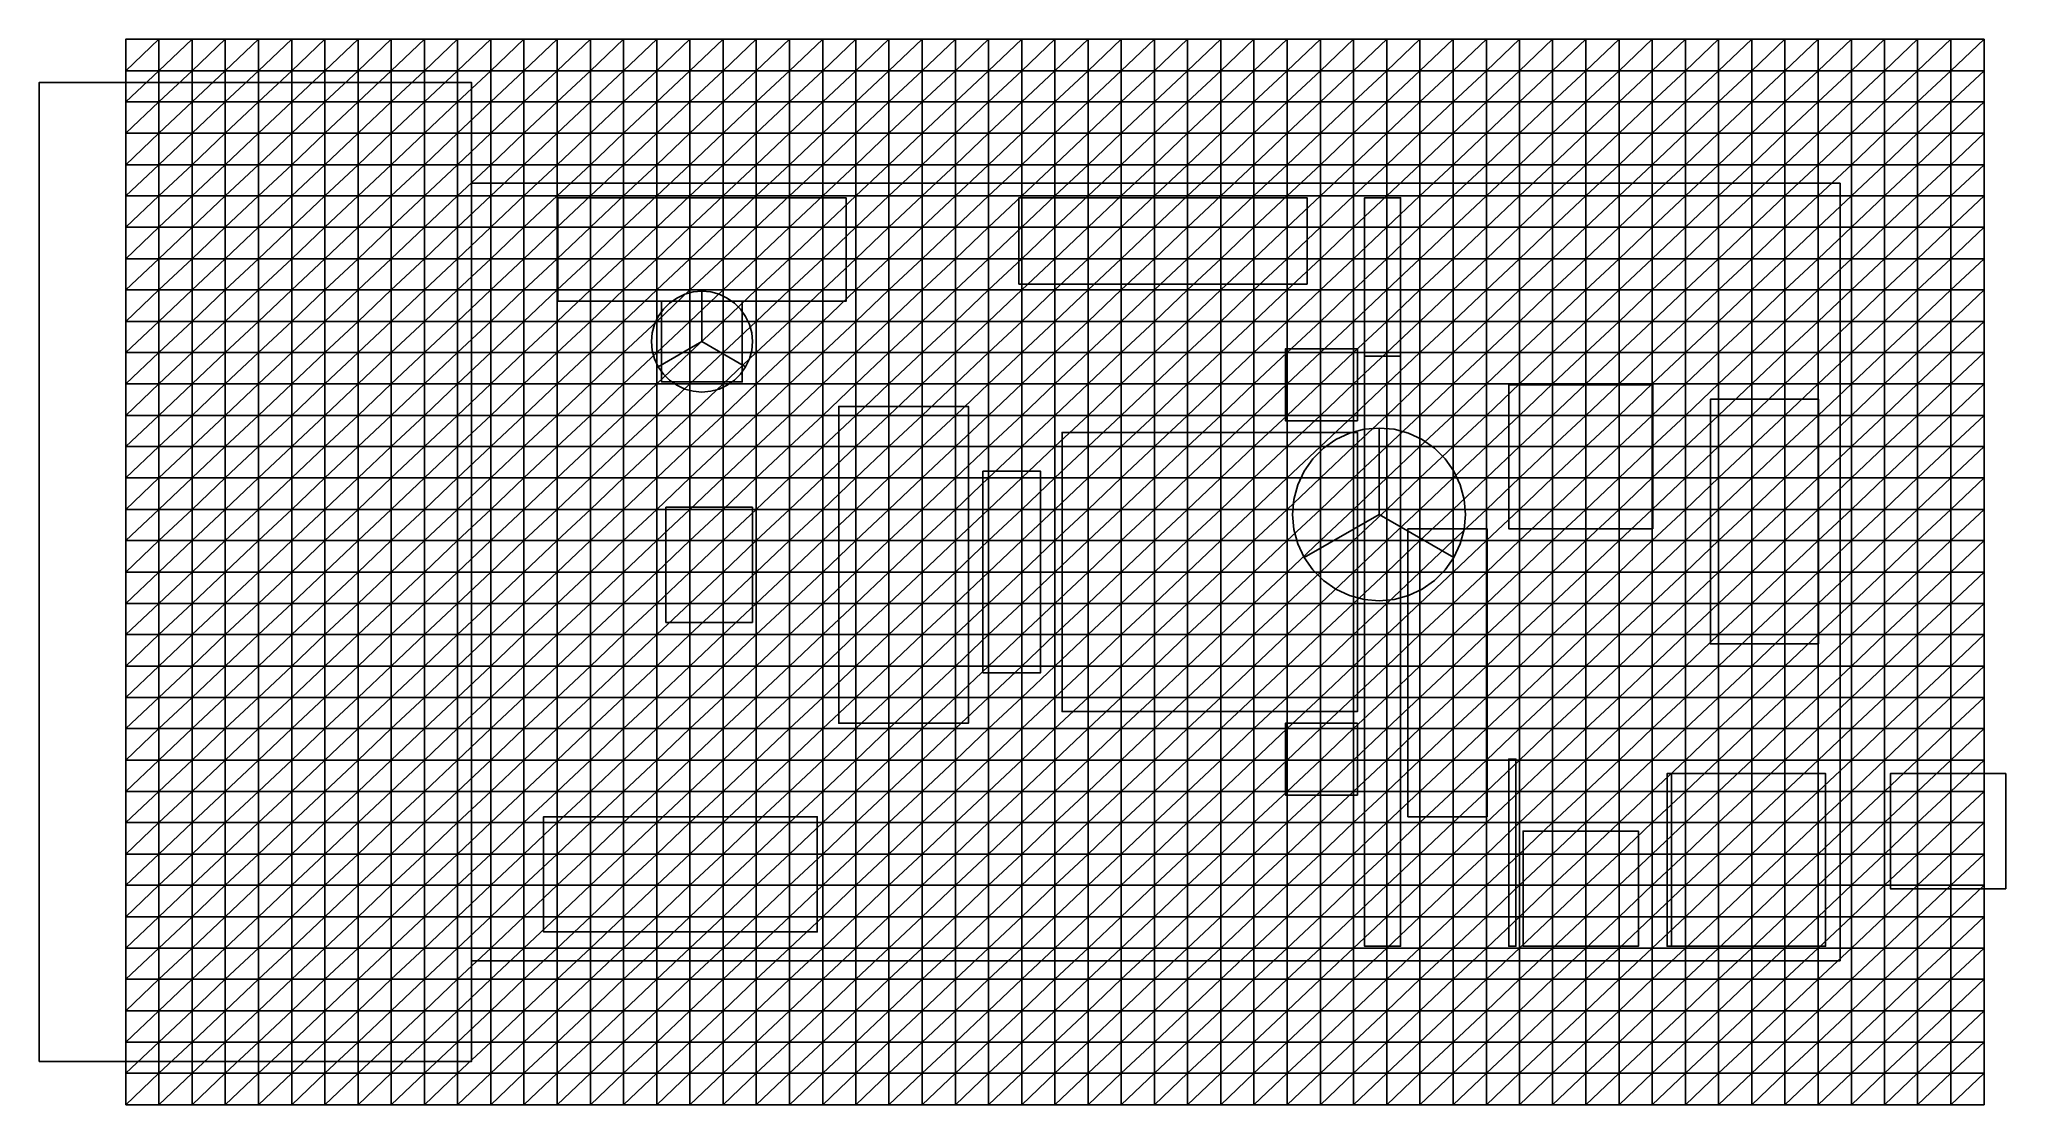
# Model space of a CAD drawing. Header units: metres. Extents: x -3 to 10.7, y -3.7 to 3.7.
import ezdxf

# ---------------------------------------------------------------- set-up
doc = ezdxf.new("R2010")
doc.units = ezdxf.units.M
for name, color, linetype in [('ACO_3D', 1, 'CONTINUOUS'), ('DECK', 32, 'CONTINUOUS'), ('MEMBRANA_3D', 3, 'CONTINUOUS'), ('MOBILIARIO', 9, 'CONTINUOUS'), ('PAREDES', 7, 'CONTINUOUS'), ('VIDRO_3D', 4, 'CONTINUOUS')]:
    doc.layers.add(name, color=color, linetype=linetype)

msp = doc.modelspace()

# ---------------------------------------------------------------- linework, layer by layer
at = {"layer": 'ACO_3D'}
for points in [[(-2.4, 3.7, -0.05), (-2.4, 3.7, 2.65)], [(4, 3.7, -0.05), (4, 3.7, 2.65)], [(10.5, 3.7, -0.05), (10.5, 3.7, 2.65)], [(0, 2.7, 0), (0, 2.7, 2.9)], [(0, -2.7, 2.9), (9.5, -2.7, 2.9), (9.5, 2.7, 2.9), (0, 2.7, 2.9), (0, -2.7, 2.9)], [(3.2, 2.7, 0), (3.2, 2.7, 2.9)], [(6.4, 2.7, 0), (6.4, 2.7, 2.9)], [(9.5, 2.7, 0), (9.5, 2.7, 2.9)], [(1.95, 1.6, 4.6), (1.945, 1.661, 4.6), (1.929, 1.72, 4.6), (1.903, 1.775, 4.6), (1.868, 1.825, 4.6), (1.825, 1.868, 4.6), (1.775, 1.903, 4.6), (1.72, 1.929, 4.6), (1.661, 1.945, 4.6), (1.6, 1.95, 4.6), (1.539, 1.945, 4.6), (1.48, 1.929, 4.6), (1.425, 1.903, 4.6), (1.375, 1.868, 4.6), (1.332, 1.825, 4.6), (1.297, 1.775, 4.6), (1.271, 1.72, 4.6), (1.255, 1.661, 4.6), (1.25, 1.6, 4.6), (1.255, 1.539, 4.6), (1.271, 1.48, 4.6), (1.297, 1.425, 4.6), (1.332, 1.375, 4.6), (1.375, 1.332, 4.6), (1.425, 1.297, 4.6), (1.48, 1.271, 4.6), (1.539, 1.255, 4.6), (1.6, 1.25, 4.6), (1.661, 1.255, 4.6), (1.72, 1.271, 4.6), (1.775, 1.297, 4.6), (1.825, 1.332, 4.6), (1.868, 1.375, 4.6), (1.903, 1.425, 4.6), (1.929, 1.48, 4.6), (1.945, 1.539, 4.6), (1.95, 1.6, 4.6)], [(1.6, 1.6, 4), (1.6, 1.95, 4.55)], [(1.6, 1.6, 4), (1.297, 1.425, 4.55)], [(1.6, 1.6, 0), (1.6, 1.6, 4)], [(1.6, 1.6, 4), (1.903, 1.425, 4.55)], [(6.9, 0.4, 5.8), (6.891, 0.504, 5.8), (6.864, 0.605, 5.8), (6.82, 0.7, 5.8), (6.76, 0.786, 5.8), (6.686, 0.86, 5.8), (6.6, 0.92, 5.8), (6.505, 0.964, 5.8), (6.404, 0.991, 5.8), (6.3, 1, 5.8), (6.196, 0.991, 5.8), (6.095, 0.964, 5.8), (6, 0.92, 5.8), (5.914, 0.86, 5.8), (5.84, 0.786, 5.8), (5.78, 0.7, 5.8), (5.736, 0.605, 5.8), (5.709, 0.504, 5.8), (5.7, 0.4, 5.8), (5.709, 0.296, 5.8), (5.736, 0.195, 5.8), (5.78, 0.1, 5.8), (5.84, 0.014, 5.8), (5.914, -0.06, 5.8), (6, -0.12, 5.8), (6.095, -0.164, 5.8), (6.196, -0.191, 5.8), (6.3, -0.2, 5.8), (6.404, -0.191, 5.8), (6.505, -0.164, 5.8), (6.6, -0.12, 5.8), (6.686, -0.06, 5.8), (6.76, 0.014, 5.8), (6.82, 0.1, 5.8), (6.864, 0.195, 5.8), (6.891, 0.296, 5.8), (6.9, 0.4, 5.8)], [(6.3, 0.4, 5.05), (6.3, 1, 5.75)], [(6.3, 0.4, 5.05), (5.78, 0.1, 5.75)], [(6.3, 0.4, 0), (6.3, 0.4, 5.05)], [(6.3, 0.4, 5.05), (6.82, 0.1, 5.75)], [(0, 0, 0), (0, 0, 2.9)], [(9.5, 0, 0), (9.5, 0, 2.9)], [(10.5, 0, -0.05), (10.5, 0, 2.65)], [(0, -2.7, 0), (0, -2.7, 2.9)], [(3.2, -2.7, 0), (3.2, -2.7, 2.9)], [(6.4, -2.7, 0), (6.4, -2.7, 2.9)], [(9.5, -2.7, 0), (9.5, -2.7, 2.9)], [(-2.4, -3.7, -0.05), (-2.4, -3.7, 2.65)], [(4, -3.7, -0.05), (4, -3.7, 2.65)], [(10.5, -3.7, -0.05), (10.5, -3.7, 2.65)]]:
    msp.add_polyline3d(points, dxfattribs=at)
at = {"layer": 'DECK'}
msp.add_polyline3d([(-3, -3.4, 0), (0, -3.4, 0), (0, 3.4, 0), (-3, 3.4, 0), (-3, -3.4, 0)], dxfattribs=at)
at = {"layer": 'MEMBRANA_3D'}
for points in [[(-2.4, 3.482, 2.61), (-2.17, 3.482, 2.635), (-2.17, 3.7, 2.608)], [(-2.4, 3.482, 2.61), (-2.17, 3.7, 2.608), (-2.4, 3.7, 2.65)], [(-2.17, 3.482, 2.635), (-1.939, 3.482, 2.661), (-1.939, 3.7, 2.57)], [(-2.17, 3.482, 2.635), (-1.939, 3.7, 2.57), (-2.17, 3.7, 2.608)], [(-1.939, 3.482, 2.661), (-1.709, 3.482, 2.607), (-1.709, 3.7, 2.534)], [(-1.939, 3.482, 2.661), (-1.709, 3.7, 2.534), (-1.939, 3.7, 2.57)], [(-1.709, 3.482, 2.607), (-1.479, 3.482, 2.581), (-1.479, 3.7, 2.502)], [(-1.709, 3.482, 2.607), (-1.479, 3.7, 2.502), (-1.709, 3.7, 2.534)], [(-1.479, 3.482, 2.581), (-1.248, 3.482, 2.558), (-1.248, 3.7, 2.473)], [(-1.479, 3.482, 2.581), (-1.248, 3.7, 2.473), (-1.479, 3.7, 2.502)], [(-1.248, 3.482, 2.558), (-1.018, 3.482, 2.537), (-1.018, 3.7, 2.447)], [(-1.248, 3.482, 2.558), (-1.018, 3.7, 2.447), (-1.248, 3.7, 2.473)], [(-1.018, 3.482, 2.537), (-0.787, 3.482, 2.518), (-0.787, 3.7, 2.424)], [(-1.018, 3.482, 2.537), (-0.787, 3.7, 2.424), (-1.018, 3.7, 2.447)], [(-0.787, 3.482, 2.518), (-0.557, 3.482, 2.502), (-0.557, 3.7, 2.404)], [(-0.787, 3.482, 2.518), (-0.557, 3.7, 2.404), (-0.787, 3.7, 2.424)], [(-0.557, 3.482, 2.502), (-0.327, 3.482, 2.489), (-0.327, 3.7, 2.387)], [(-0.557, 3.482, 2.502), (-0.327, 3.7, 2.387), (-0.557, 3.7, 2.404)], [(-0.327, 3.482, 2.489), (-0.096, 3.482, 2.478), (-0.096, 3.7, 2.374)], [(-0.327, 3.482, 2.489), (-0.096, 3.7, 2.374), (-0.327, 3.7, 2.387)], [(-0.096, 3.482, 2.478), (0.134, 3.482, 2.469), (0.134, 3.7, 2.363)], [(-0.096, 3.482, 2.478), (0.134, 3.7, 2.363), (-0.096, 3.7, 2.374)], [(0.134, 3.482, 2.469), (0.364, 3.482, 2.463), (0.364, 3.7, 2.356)], [(0.134, 3.482, 2.469), (0.364, 3.7, 2.356), (0.134, 3.7, 2.363)], [(0.364, 3.482, 2.463), (0.595, 3.482, 2.46), (0.595, 3.7, 2.351)], [(0.364, 3.482, 2.463), (0.595, 3.7, 2.351), (0.364, 3.7, 2.356)], [(0.595, 3.482, 2.46), (0.825, 3.482, 2.459), (0.825, 3.7, 2.35)], [(0.595, 3.482, 2.46), (0.825, 3.7, 2.35), (0.595, 3.7, 2.351)], [(0.825, 3.482, 2.459), (1.055, 3.482, 2.461), (1.055, 3.7, 2.352)], [(0.825, 3.482, 2.459), (1.055, 3.7, 2.352), (0.825, 3.7, 2.35)], [(1.055, 3.482, 2.461), (1.286, 3.482, 2.465), (1.286, 3.7, 2.357)], [(1.055, 3.482, 2.461), (1.286, 3.7, 2.357), (1.055, 3.7, 2.352)], [(1.286, 3.482, 2.465), (1.516, 3.482, 2.471), (1.516, 3.7, 2.365)], [(1.286, 3.482, 2.465), (1.516, 3.7, 2.365), (1.286, 3.7, 2.357)], [(1.516, 3.482, 2.471), (1.746, 3.482, 2.48), (1.746, 3.7, 2.376)], [(1.516, 3.482, 2.471), (1.746, 3.7, 2.376), (1.516, 3.7, 2.365)], [(1.746, 3.482, 2.48), (1.977, 3.482, 2.492), (1.977, 3.7, 2.391)], [(1.746, 3.482, 2.48), (1.977, 3.7, 2.391), (1.746, 3.7, 2.376)], [(1.977, 3.482, 2.492), (2.207, 3.482, 2.506), (2.207, 3.7, 2.408)], [(1.977, 3.482, 2.492), (2.207, 3.7, 2.408), (1.977, 3.7, 2.391)], [(2.207, 3.482, 2.506), (2.438, 3.482, 2.522), (2.438, 3.7, 2.429)], [(2.207, 3.482, 2.506), (2.438, 3.7, 2.429), (2.207, 3.7, 2.408)], [(2.438, 3.482, 2.522), (2.668, 3.482, 2.541), (2.668, 3.7, 2.452)], [(2.438, 3.482, 2.522), (2.668, 3.7, 2.452), (2.438, 3.7, 2.429)], [(2.668, 3.482, 2.541), (2.898, 3.482, 2.562), (2.898, 3.7, 2.479)], [(2.668, 3.482, 2.541), (2.898, 3.7, 2.479), (2.668, 3.7, 2.452)], [(2.898, 3.482, 2.562), (3.129, 3.482, 2.586), (3.129, 3.7, 2.509)], [(2.898, 3.482, 2.562), (3.129, 3.7, 2.509), (2.898, 3.7, 2.479)], [(3.129, 3.482, 2.586), (3.359, 3.482, 2.613), (3.359, 3.7, 2.542)], [(3.129, 3.482, 2.586), (3.359, 3.7, 2.542), (3.129, 3.7, 2.509)], [(3.359, 3.482, 2.613), (3.589, 3.482, 2.642), (3.589, 3.7, 2.578)], [(3.359, 3.482, 2.613), (3.589, 3.7, 2.578), (3.359, 3.7, 2.542)], [(3.589, 3.482, 2.642), (3.82, 3.482, 2.673), (3.82, 3.7, 2.617)], [(3.589, 3.482, 2.642), (3.82, 3.7, 2.617), (3.589, 3.7, 2.578)], [(3.82, 3.482, 2.673), (4.05, 3.482, 2.692), (4.05, 3.7, 2.641)], [(3.82, 3.482, 2.673), (4.05, 3.7, 2.641), (3.82, 3.7, 2.617)], [(4.05, 3.482, 2.692), (4.28, 3.482, 2.66), (4.28, 3.7, 2.6)], [(4.05, 3.482, 2.692), (4.28, 3.7, 2.6), (4.05, 3.7, 2.641)], [(4.28, 3.482, 2.66), (4.511, 3.482, 2.63), (4.511, 3.7, 2.563)], [(4.28, 3.482, 2.66), (4.511, 3.7, 2.563), (4.28, 3.7, 2.6)], [(4.511, 3.482, 2.63), (4.741, 3.482, 2.602), (4.741, 3.7, 2.529)], [(4.511, 3.482, 2.63), (4.741, 3.7, 2.529), (4.511, 3.7, 2.563)], [(4.741, 3.482, 2.602), (4.971, 3.482, 2.577), (4.971, 3.7, 2.497)], [(4.741, 3.482, 2.602), (4.971, 3.7, 2.497), (4.741, 3.7, 2.529)], [(4.971, 3.482, 2.577), (5.202, 3.482, 2.555), (5.202, 3.7, 2.469)], [(4.971, 3.482, 2.577), (5.202, 3.7, 2.469), (4.971, 3.7, 2.497)], [(5.202, 3.482, 2.555), (5.432, 3.482, 2.534), (5.432, 3.7, 2.444)], [(5.202, 3.482, 2.555), (5.432, 3.7, 2.444), (5.202, 3.7, 2.469)], [(5.432, 3.482, 2.534), (5.662, 3.482, 2.516), (5.662, 3.7, 2.422)], [(5.432, 3.482, 2.534), (5.662, 3.7, 2.422), (5.432, 3.7, 2.444)], [(5.662, 3.482, 2.516), (5.893, 3.482, 2.501), (5.893, 3.7, 2.402)], [(5.662, 3.482, 2.516), (5.893, 3.7, 2.402), (5.662, 3.7, 2.422)], [(5.893, 3.482, 2.501), (6.123, 3.482, 2.488), (6.123, 3.7, 2.386)], [(5.893, 3.482, 2.501), (6.123, 3.7, 2.386), (5.893, 3.7, 2.402)], [(6.123, 3.482, 2.488), (6.354, 3.482, 2.477), (6.354, 3.7, 2.373)], [(6.123, 3.482, 2.488), (6.354, 3.7, 2.373), (6.123, 3.7, 2.386)], [(6.354, 3.482, 2.477), (6.584, 3.482, 2.469), (6.584, 3.7, 2.363)], [(6.354, 3.482, 2.477), (6.584, 3.7, 2.363), (6.354, 3.7, 2.373)], [(6.584, 3.482, 2.469), (6.814, 3.482, 2.463), (6.814, 3.7, 2.355)], [(6.584, 3.482, 2.469), (6.814, 3.7, 2.355), (6.584, 3.7, 2.363)], [(6.814, 3.482, 2.463), (7.045, 3.482, 2.46), (7.045, 3.7, 2.351)], [(6.814, 3.482, 2.463), (7.045, 3.7, 2.351), (6.814, 3.7, 2.355)], [(7.045, 3.482, 2.46), (7.275, 3.482, 2.459), (7.275, 3.7, 2.35)], [(7.045, 3.482, 2.46), (7.275, 3.7, 2.35), (7.045, 3.7, 2.351)], [(7.275, 3.482, 2.459), (7.505, 3.482, 2.46), (7.505, 3.7, 2.352)], [(7.275, 3.482, 2.459), (7.505, 3.7, 2.352), (7.275, 3.7, 2.35)], [(7.505, 3.482, 2.46), (7.736, 3.482, 2.464), (7.736, 3.7, 2.357)], [(7.505, 3.482, 2.46), (7.736, 3.7, 2.357), (7.505, 3.7, 2.352)], [(7.736, 3.482, 2.464), (7.966, 3.482, 2.471), (7.966, 3.7, 2.365)], [(7.736, 3.482, 2.464), (7.966, 3.7, 2.365), (7.736, 3.7, 2.357)], [(7.966, 3.482, 2.471), (8.196, 3.482, 2.479), (8.196, 3.7, 2.375)], [(7.966, 3.482, 2.471), (8.196, 3.7, 2.375), (7.966, 3.7, 2.365)], [(8.196, 3.482, 2.479), (8.427, 3.482, 2.491), (8.427, 3.7, 2.389)], [(8.196, 3.482, 2.479), (8.427, 3.7, 2.389), (8.196, 3.7, 2.375)], [(8.427, 3.482, 2.491), (8.657, 3.482, 2.504), (8.657, 3.7, 2.406)], [(8.427, 3.482, 2.491), (8.657, 3.7, 2.406), (8.427, 3.7, 2.389)], [(8.657, 3.482, 2.504), (8.887, 3.482, 2.52), (8.887, 3.7, 2.426)], [(8.657, 3.482, 2.504), (8.887, 3.7, 2.426), (8.657, 3.7, 2.406)], [(8.887, 3.482, 2.52), (9.118, 3.482, 2.538), (9.118, 3.7, 2.449)], [(8.887, 3.482, 2.52), (9.118, 3.7, 2.449), (8.887, 3.7, 2.426)], [(9.118, 3.482, 2.538), (9.348, 3.482, 2.559), (9.348, 3.7, 2.475)], [(9.118, 3.482, 2.538), (9.348, 3.7, 2.475), (9.118, 3.7, 2.449)], [(9.348, 3.482, 2.559), (9.579, 3.482, 2.582), (9.579, 3.7, 2.504)], [(9.348, 3.482, 2.559), (9.579, 3.7, 2.504), (9.348, 3.7, 2.475)], [(9.579, 3.482, 2.582), (9.809, 3.482, 2.608), (9.809, 3.7, 2.536)], [(9.579, 3.482, 2.582), (9.809, 3.7, 2.536), (9.579, 3.7, 2.504)], [(9.809, 3.482, 2.608), (10.039, 3.482, 2.636), (10.039, 3.7, 2.571)], [(9.809, 3.482, 2.608), (10.039, 3.7, 2.571), (9.809, 3.7, 2.536)], [(10.039, 3.482, 2.636), (10.27, 3.482, 2.667), (10.27, 3.7, 2.609)], [(10.039, 3.482, 2.636), (10.27, 3.7, 2.609), (10.039, 3.7, 2.571)], [(10.27, 3.482, 2.667), (10.5, 3.482, 2.588), (10.5, 3.7, 2.65)], [(10.27, 3.482, 2.667), (10.5, 3.7, 2.65), (10.27, 3.7, 2.609)], [(-2.4, 3.265, 2.572), (-2.17, 3.265, 2.601), (-2.17, 3.482, 2.635)], [(-2.4, 3.265, 2.572), (-2.17, 3.482, 2.635), (-2.4, 3.482, 2.61)], [(-2.17, 3.265, 2.601), (-1.939, 3.265, 2.63), (-1.939, 3.482, 2.661)], [(-2.17, 3.265, 2.601), (-1.939, 3.482, 2.661), (-2.17, 3.482, 2.635)], [(-1.939, 3.265, 2.63), (-1.709, 3.265, 2.659), (-1.709, 3.482, 2.607)], [(-1.939, 3.265, 2.63), (-1.709, 3.482, 2.607), (-1.939, 3.482, 2.661)], [(-1.709, 3.265, 2.659), (-1.479, 3.265, 2.688), (-1.479, 3.482, 2.581)], [(-1.709, 3.265, 2.659), (-1.479, 3.482, 2.581), (-1.709, 3.482, 2.607)], [(-1.479, 3.265, 2.688), (-1.248, 3.265, 2.645), (-1.248, 3.482, 2.558)], [(-1.479, 3.265, 2.688), (-1.248, 3.482, 2.558), (-1.479, 3.482, 2.581)], [(-1.248, 3.265, 2.645), (-1.018, 3.265, 2.629), (-1.018, 3.482, 2.537)], [(-1.248, 3.265, 2.645), (-1.018, 3.482, 2.537), (-1.248, 3.482, 2.558)], [(-1.018, 3.265, 2.629), (-0.787, 3.265, 2.615), (-0.787, 3.482, 2.518)], [(-1.018, 3.265, 2.629), (-0.787, 3.482, 2.518), (-1.018, 3.482, 2.537)], [(-0.787, 3.265, 2.615), (-0.557, 3.265, 2.603), (-0.557, 3.482, 2.502)], [(-0.787, 3.265, 2.615), (-0.557, 3.482, 2.502), (-0.787, 3.482, 2.518)], [(-0.557, 3.265, 2.603), (-0.327, 3.265, 2.593), (-0.327, 3.482, 2.489)], [(-0.557, 3.265, 2.603), (-0.327, 3.482, 2.489), (-0.557, 3.482, 2.502)], [(-0.327, 3.265, 2.593), (-0.096, 3.265, 2.585), (-0.096, 3.482, 2.478)], [(-0.327, 3.265, 2.593), (-0.096, 3.482, 2.478), (-0.327, 3.482, 2.489)], [(-0.096, 3.265, 2.585), (0.134, 3.265, 2.579), (0.134, 3.482, 2.469)], [(-0.096, 3.265, 2.585), (0.134, 3.482, 2.469), (-0.096, 3.482, 2.478)], [(0.134, 3.265, 2.579), (0.364, 3.265, 2.574), (0.364, 3.482, 2.463)], [(0.134, 3.265, 2.579), (0.364, 3.482, 2.463), (0.134, 3.482, 2.469)], [(0.364, 3.265, 2.574), (0.595, 3.265, 2.572), (0.595, 3.482, 2.46)], [(0.364, 3.265, 2.574), (0.595, 3.482, 2.46), (0.364, 3.482, 2.463)], [(0.595, 3.265, 2.572), (0.825, 3.265, 2.571), (0.825, 3.482, 2.459)], [(0.595, 3.265, 2.572), (0.825, 3.482, 2.459), (0.595, 3.482, 2.46)], [(0.825, 3.265, 2.571), (1.055, 3.265, 2.572), (1.055, 3.482, 2.461)], [(0.825, 3.265, 2.571), (1.055, 3.482, 2.461), (0.825, 3.482, 2.459)], [(1.055, 3.265, 2.572), (1.286, 3.265, 2.575), (1.286, 3.482, 2.465)], [(1.055, 3.265, 2.572), (1.286, 3.482, 2.465), (1.055, 3.482, 2.461)], [(1.286, 3.265, 2.575), (1.516, 3.265, 2.58), (1.516, 3.482, 2.471)], [(1.286, 3.265, 2.575), (1.516, 3.482, 2.471), (1.286, 3.482, 2.465)], [(1.516, 3.265, 2.58), (1.746, 3.265, 2.587), (1.746, 3.482, 2.48)], [(1.516, 3.265, 2.58), (1.746, 3.482, 2.48), (1.516, 3.482, 2.471)], [(1.746, 3.265, 2.587), (1.977, 3.265, 2.595), (1.977, 3.482, 2.492)], [(1.746, 3.265, 2.587), (1.977, 3.482, 2.492), (1.746, 3.482, 2.48)], [(1.977, 3.265, 2.595), (2.207, 3.265, 2.606), (2.207, 3.482, 2.506)], [(1.977, 3.265, 2.595), (2.207, 3.482, 2.506), (1.977, 3.482, 2.492)], [(2.207, 3.265, 2.606), (2.438, 3.265, 2.618), (2.438, 3.482, 2.522)], [(2.207, 3.265, 2.606), (2.438, 3.482, 2.522), (2.207, 3.482, 2.506)], [(2.438, 3.265, 2.618), (2.668, 3.265, 2.632), (2.668, 3.482, 2.541)], [(2.438, 3.265, 2.618), (2.668, 3.482, 2.541), (2.438, 3.482, 2.522)], [(2.668, 3.265, 2.632), (2.898, 3.265, 2.648), (2.898, 3.482, 2.562)], [(2.668, 3.265, 2.632), (2.898, 3.482, 2.562), (2.668, 3.482, 2.541)], [(2.898, 3.265, 2.648), (3.129, 3.265, 2.666), (3.129, 3.482, 2.586)], [(2.898, 3.265, 2.648), (3.129, 3.482, 2.586), (2.898, 3.482, 2.562)], [(3.129, 3.265, 2.666), (3.359, 3.265, 2.686), (3.359, 3.482, 2.613)], [(3.129, 3.265, 2.666), (3.359, 3.482, 2.613), (3.129, 3.482, 2.586)], [(3.359, 3.265, 2.686), (3.589, 3.265, 2.707), (3.589, 3.482, 2.642)], [(3.359, 3.265, 2.686), (3.589, 3.482, 2.642), (3.359, 3.482, 2.613)], [(3.589, 3.265, 2.707), (3.82, 3.265, 2.731), (3.82, 3.482, 2.673)], [(3.589, 3.265, 2.707), (3.82, 3.482, 2.673), (3.589, 3.482, 2.642)], [(3.82, 3.265, 2.731), (4.05, 3.265, 2.745), (4.05, 3.482, 2.692)], [(3.82, 3.265, 2.731), (4.05, 3.482, 2.692), (3.82, 3.482, 2.673)], [(4.05, 3.265, 2.745), (4.28, 3.265, 2.721), (4.28, 3.482, 2.66)], [(4.05, 3.265, 2.745), (4.28, 3.482, 2.66), (4.05, 3.482, 2.692)], [(4.28, 3.265, 2.721), (4.511, 3.265, 2.699), (4.511, 3.482, 2.63)], [(4.28, 3.265, 2.721), (4.511, 3.482, 2.63), (4.28, 3.482, 2.66)], [(4.511, 3.265, 2.699), (4.741, 3.265, 2.678), (4.741, 3.482, 2.602)], [(4.511, 3.265, 2.699), (4.741, 3.482, 2.602), (4.511, 3.482, 2.63)], [(4.741, 3.265, 2.678), (4.971, 3.265, 2.659), (4.971, 3.482, 2.577)], [(4.741, 3.265, 2.678), (4.971, 3.482, 2.577), (4.741, 3.482, 2.602)], [(4.971, 3.265, 2.659), (5.202, 3.265, 2.642), (5.202, 3.482, 2.555)], [(4.971, 3.265, 2.659), (5.202, 3.482, 2.555), (4.971, 3.482, 2.577)], [(5.202, 3.265, 2.642), (5.432, 3.265, 2.627), (5.432, 3.482, 2.534)], [(5.202, 3.265, 2.642), (5.432, 3.482, 2.534), (5.202, 3.482, 2.555)], [(5.432, 3.265, 2.627), (5.662, 3.265, 2.614), (5.662, 3.482, 2.516)], [(5.432, 3.265, 2.627), (5.662, 3.482, 2.516), (5.432, 3.482, 2.534)], [(5.662, 3.265, 2.614), (5.893, 3.265, 2.602), (5.893, 3.482, 2.501)], [(5.662, 3.265, 2.614), (5.893, 3.482, 2.501), (5.662, 3.482, 2.516)], [(5.893, 3.265, 2.602), (6.123, 3.265, 2.593), (6.123, 3.482, 2.488)], [(5.893, 3.265, 2.602), (6.123, 3.482, 2.488), (5.893, 3.482, 2.501)], [(6.123, 3.265, 2.593), (6.354, 3.265, 2.585), (6.354, 3.482, 2.477)], [(6.123, 3.265, 2.593), (6.354, 3.482, 2.477), (6.123, 3.482, 2.488)], [(6.354, 3.265, 2.585), (6.584, 3.265, 2.579), (6.584, 3.482, 2.469)], [(6.354, 3.265, 2.585), (6.584, 3.482, 2.469), (6.354, 3.482, 2.477)], [(6.584, 3.265, 2.579), (6.814, 3.265, 2.574), (6.814, 3.482, 2.463)], [(6.584, 3.265, 2.579), (6.814, 3.482, 2.463), (6.584, 3.482, 2.469)], [(6.814, 3.265, 2.574), (7.045, 3.265, 2.572), (7.045, 3.482, 2.46)], [(6.814, 3.265, 2.574), (7.045, 3.482, 2.46), (6.814, 3.482, 2.463)], [(7.045, 3.265, 2.572), (7.275, 3.265, 2.571), (7.275, 3.482, 2.459)], [(7.045, 3.265, 2.572), (7.275, 3.482, 2.459), (7.045, 3.482, 2.46)], [(7.275, 3.265, 2.571), (7.505, 3.265, 2.572), (7.505, 3.482, 2.46)], [(7.275, 3.265, 2.571), (7.505, 3.482, 2.46), (7.275, 3.482, 2.459)], [(7.505, 3.265, 2.572), (7.736, 3.265, 2.575), (7.736, 3.482, 2.464)], [(7.505, 3.265, 2.572), (7.736, 3.482, 2.464), (7.505, 3.482, 2.46)], [(7.736, 3.265, 2.575), (7.966, 3.265, 2.58), (7.966, 3.482, 2.471)], [(7.736, 3.265, 2.575), (7.966, 3.482, 2.471), (7.736, 3.482, 2.464)], [(7.966, 3.265, 2.58), (8.196, 3.265, 2.586), (8.196, 3.482, 2.479)], [(7.966, 3.265, 2.58), (8.196, 3.482, 2.479), (7.966, 3.482, 2.471)], [(8.196, 3.265, 2.586), (8.427, 3.265, 2.595), (8.427, 3.482, 2.491)], [(8.196, 3.265, 2.586), (8.427, 3.482, 2.491), (8.196, 3.482, 2.479)], [(8.427, 3.265, 2.595), (8.657, 3.265, 2.605), (8.657, 3.482, 2.504)], [(8.427, 3.265, 2.595), (8.657, 3.482, 2.504), (8.427, 3.482, 2.491)], [(8.657, 3.265, 2.605), (8.887, 3.265, 2.617), (8.887, 3.482, 2.52)], [(8.657, 3.265, 2.605), (8.887, 3.482, 2.52), (8.657, 3.482, 2.504)], [(8.887, 3.265, 2.617), (9.118, 3.265, 2.63), (9.118, 3.482, 2.538)], [(8.887, 3.265, 2.617), (9.118, 3.482, 2.538), (8.887, 3.482, 2.52)], [(9.118, 3.265, 2.63), (9.348, 3.265, 2.646), (9.348, 3.482, 2.559)], [(9.118, 3.265, 2.63), (9.348, 3.482, 2.559), (9.118, 3.482, 2.538)], [(9.348, 3.265, 2.646), (9.579, 3.265, 2.663), (9.579, 3.482, 2.582)], [(9.348, 3.265, 2.646), (9.579, 3.482, 2.582), (9.348, 3.482, 2.559)], [(9.579, 3.265, 2.663), (9.809, 3.265, 2.682), (9.809, 3.482, 2.608)], [(9.579, 3.265, 2.663), (9.809, 3.482, 2.608), (9.579, 3.482, 2.582)], [(9.809, 3.265, 2.682), (10.039, 3.265, 2.703), (10.039, 3.482, 2.636)], [(9.809, 3.265, 2.682), (10.039, 3.482, 2.636), (9.809, 3.482, 2.608)], [(10.039, 3.265, 2.703), (10.27, 3.265, 2.611), (10.27, 3.482, 2.667)], [(10.039, 3.265, 2.703), (10.27, 3.482, 2.667), (10.039, 3.482, 2.636)], [(10.27, 3.265, 2.611), (10.5, 3.265, 2.534), (10.5, 3.482, 2.588)], [(10.27, 3.265, 2.611), (10.5, 3.482, 2.588), (10.27, 3.482, 2.667)], [(-2.4, 3.047, 2.537), (-2.17, 3.047, 2.569), (-2.17, 3.265, 2.601)], [(-2.4, 3.047, 2.537), (-2.17, 3.265, 2.601), (-2.4, 3.265, 2.572)], [(-2.17, 3.047, 2.569), (-1.939, 3.047, 2.601), (-1.939, 3.265, 2.63)], [(-2.17, 3.047, 2.569), (-1.939, 3.265, 2.63), (-2.17, 3.265, 2.601)], [(-1.939, 3.047, 2.601), (-1.709, 3.047, 2.633), (-1.709, 3.265, 2.659)], [(-1.939, 3.047, 2.601), (-1.709, 3.265, 2.659), (-1.939, 3.265, 2.63)], [(-1.709, 3.047, 2.633), (-1.479, 3.047, 2.666), (-1.479, 3.265, 2.688)], [(-1.709, 3.047, 2.633), (-1.479, 3.265, 2.688), (-1.709, 3.265, 2.659)], [(-1.479, 3.047, 2.666), (-1.248, 3.047, 2.699), (-1.248, 3.265, 2.645)], [(-1.479, 3.047, 2.666), (-1.248, 3.265, 2.645), (-1.479, 3.265, 2.688)], [(-1.248, 3.047, 2.699), (-1.018, 3.047, 2.732), (-1.018, 3.265, 2.629)], [(-1.248, 3.047, 2.699), (-1.018, 3.265, 2.629), (-1.248, 3.265, 2.645)], [(-1.018, 3.047, 2.732), (-0.787, 3.047, 2.716), (-0.787, 3.265, 2.615)], [(-1.018, 3.047, 2.732), (-0.787, 3.265, 2.615), (-1.018, 3.265, 2.629)], [(-0.787, 3.047, 2.716), (-0.557, 3.047, 2.709), (-0.557, 3.265, 2.603)], [(-0.787, 3.047, 2.716), (-0.557, 3.265, 2.603), (-0.787, 3.265, 2.615)], [(-0.557, 3.047, 2.709), (-0.327, 3.047, 2.702), (-0.327, 3.265, 2.593)], [(-0.557, 3.047, 2.709), (-0.327, 3.265, 2.593), (-0.557, 3.265, 2.603)], [(-0.327, 3.047, 2.702), (-0.096, 3.047, 2.697), (-0.096, 3.265, 2.585)], [(-0.327, 3.047, 2.702), (-0.096, 3.265, 2.585), (-0.327, 3.265, 2.593)], [(-0.096, 3.047, 2.697), (0.134, 3.047, 2.693), (0.134, 3.265, 2.579)], [(-0.096, 3.047, 2.697), (0.134, 3.265, 2.579), (-0.096, 3.265, 2.585)], [(0.134, 3.047, 2.693), (0.364, 3.047, 2.69), (0.364, 3.265, 2.574)], [(0.134, 3.047, 2.693), (0.364, 3.265, 2.574), (0.134, 3.265, 2.579)], [(0.364, 3.047, 2.69), (0.595, 3.047, 2.688), (0.595, 3.265, 2.572)], [(0.364, 3.047, 2.69), (0.595, 3.265, 2.572), (0.364, 3.265, 2.574)], [(0.595, 3.047, 2.688), (0.825, 3.047, 2.688), (0.825, 3.265, 2.571)], [(0.595, 3.047, 2.688), (0.825, 3.265, 2.571), (0.595, 3.265, 2.572)], [(0.825, 3.047, 2.688), (1.055, 3.047, 2.689), (1.055, 3.265, 2.572)], [(0.825, 3.047, 2.688), (1.055, 3.265, 2.572), (0.825, 3.265, 2.571)], [(1.055, 3.047, 2.689), (1.286, 3.047, 2.69), (1.286, 3.265, 2.575)], [(1.055, 3.047, 2.689), (1.286, 3.265, 2.575), (1.055, 3.265, 2.572)], [(1.286, 3.047, 2.69), (1.516, 3.047, 2.694), (1.516, 3.265, 2.58)], [(1.286, 3.047, 2.69), (1.516, 3.265, 2.58), (1.286, 3.265, 2.575)], [(1.516, 3.047, 2.694), (1.746, 3.047, 2.698), (1.746, 3.265, 2.587)], [(1.516, 3.047, 2.694), (1.746, 3.265, 2.587), (1.516, 3.265, 2.58)], [(1.746, 3.047, 2.698), (1.977, 3.047, 2.703), (1.977, 3.265, 2.595)], [(1.746, 3.047, 2.698), (1.977, 3.265, 2.595), (1.746, 3.265, 2.587)], [(1.977, 3.047, 2.703), (2.207, 3.047, 2.71), (2.207, 3.265, 2.606)], [(1.977, 3.047, 2.703), (2.207, 3.265, 2.606), (1.977, 3.265, 2.595)], [(2.207, 3.047, 2.71), (2.438, 3.047, 2.718), (2.438, 3.265, 2.618)], [(2.207, 3.047, 2.71), (2.438, 3.265, 2.618), (2.207, 3.265, 2.606)], [(2.438, 3.047, 2.718), (2.668, 3.047, 2.727), (2.668, 3.265, 2.632)], [(2.438, 3.047, 2.718), (2.668, 3.265, 2.632), (2.438, 3.265, 2.618)], [(2.668, 3.047, 2.727), (2.898, 3.047, 2.738), (2.898, 3.265, 2.648)], [(2.668, 3.047, 2.727), (2.898, 3.265, 2.648), (2.668, 3.265, 2.632)], [(2.898, 3.047, 2.738), (3.129, 3.047, 2.749), (3.129, 3.265, 2.666)], [(2.898, 3.047, 2.738), (3.129, 3.265, 2.666), (2.898, 3.265, 2.648)], [(3.129, 3.047, 2.749), (3.359, 3.047, 2.762), (3.359, 3.265, 2.686)], [(3.129, 3.047, 2.749), (3.359, 3.265, 2.686), (3.129, 3.265, 2.666)], [(3.359, 3.047, 2.762), (3.589, 3.047, 2.776), (3.589, 3.265, 2.707)], [(3.359, 3.047, 2.762), (3.589, 3.265, 2.707), (3.359, 3.265, 2.686)], [(3.589, 3.047, 2.776), (3.82, 3.047, 2.791), (3.82, 3.265, 2.731)], [(3.589, 3.047, 2.776), (3.82, 3.265, 2.731), (3.589, 3.265, 2.707)], [(3.82, 3.047, 2.791), (4.05, 3.047, 2.8), (4.05, 3.265, 2.745)], [(3.82, 3.047, 2.791), (4.05, 3.265, 2.745), (3.82, 3.265, 2.731)], [(4.05, 3.047, 2.8), (4.28, 3.047, 2.784), (4.28, 3.265, 2.721)], [(4.05, 3.047, 2.8), (4.28, 3.265, 2.721), (4.05, 3.265, 2.745)], [(4.28, 3.047, 2.784), (4.511, 3.047, 2.77), (4.511, 3.265, 2.699)], [(4.28, 3.047, 2.784), (4.511, 3.265, 2.699), (4.28, 3.265, 2.721)], [(4.511, 3.047, 2.77), (4.741, 3.047, 2.757), (4.741, 3.265, 2.678)], [(4.511, 3.047, 2.77), (4.741, 3.265, 2.678), (4.511, 3.265, 2.699)], [(4.741, 3.047, 2.757), (4.971, 3.047, 2.745), (4.971, 3.265, 2.659)], [(4.741, 3.047, 2.757), (4.971, 3.265, 2.659), (4.741, 3.265, 2.678)], [(4.971, 3.047, 2.745), (5.202, 3.047, 2.734), (5.202, 3.265, 2.642)], [(4.971, 3.047, 2.745), (5.202, 3.265, 2.642), (4.971, 3.265, 2.659)], [(5.202, 3.047, 2.734), (5.432, 3.047, 2.724), (5.432, 3.265, 2.627)], [(5.202, 3.047, 2.734), (5.432, 3.265, 2.627), (5.202, 3.265, 2.642)], [(5.432, 3.047, 2.724), (5.662, 3.047, 2.715), (5.662, 3.265, 2.614)], [(5.432, 3.047, 2.724), (5.662, 3.265, 2.614), (5.432, 3.265, 2.627)], [(5.662, 3.047, 2.715), (5.893, 3.047, 2.708), (5.893, 3.265, 2.602)], [(5.662, 3.047, 2.715), (5.893, 3.265, 2.602), (5.662, 3.265, 2.614)], [(5.893, 3.047, 2.708), (6.123, 3.047, 2.702), (6.123, 3.265, 2.593)], [(5.893, 3.047, 2.708), (6.123, 3.265, 2.593), (5.893, 3.265, 2.602)], [(6.123, 3.047, 2.702), (6.354, 3.047, 2.697), (6.354, 3.265, 2.585)], [(6.123, 3.047, 2.702), (6.354, 3.265, 2.585), (6.123, 3.265, 2.593)], [(6.354, 3.047, 2.697), (6.584, 3.047, 2.693), (6.584, 3.265, 2.579)], [(6.354, 3.047, 2.697), (6.584, 3.265, 2.579), (6.354, 3.265, 2.585)], [(6.584, 3.047, 2.693), (6.814, 3.047, 2.69), (6.814, 3.265, 2.574)], [(6.584, 3.047, 2.693), (6.814, 3.265, 2.574), (6.584, 3.265, 2.579)], [(6.814, 3.047, 2.69), (7.045, 3.047, 2.688), (7.045, 3.265, 2.572)], [(6.814, 3.047, 2.69), (7.045, 3.265, 2.572), (6.814, 3.265, 2.574)], [(7.045, 3.047, 2.688), (7.275, 3.047, 2.688), (7.275, 3.265, 2.571)], [(7.045, 3.047, 2.688), (7.275, 3.265, 2.571), (7.045, 3.265, 2.572)], [(7.275, 3.047, 2.688), (7.505, 3.047, 2.689), (7.505, 3.265, 2.572)], [(7.275, 3.047, 2.688), (7.505, 3.265, 2.572), (7.275, 3.265, 2.571)], [(7.505, 3.047, 2.689), (7.736, 3.047, 2.69), (7.736, 3.265, 2.575)], [(7.505, 3.047, 2.689), (7.736, 3.265, 2.575), (7.505, 3.265, 2.572)], [(7.736, 3.047, 2.69), (7.966, 3.047, 2.693), (7.966, 3.265, 2.58)], [(7.736, 3.047, 2.69), (7.966, 3.265, 2.58), (7.736, 3.265, 2.575)], [(7.966, 3.047, 2.693), (8.196, 3.047, 2.698), (8.196, 3.265, 2.586)], [(7.966, 3.047, 2.693), (8.196, 3.265, 2.586), (7.966, 3.265, 2.58)], [(8.196, 3.047, 2.698), (8.427, 3.047, 2.703), (8.427, 3.265, 2.595)], [(8.196, 3.047, 2.698), (8.427, 3.265, 2.595), (8.196, 3.265, 2.586)], [(8.427, 3.047, 2.703), (8.657, 3.047, 2.71), (8.657, 3.265, 2.605)], [(8.427, 3.047, 2.703), (8.657, 3.265, 2.605), (8.427, 3.265, 2.595)], [(8.657, 3.047, 2.71), (8.887, 3.047, 2.717), (8.887, 3.265, 2.617)], [(8.657, 3.047, 2.71), (8.887, 3.265, 2.617), (8.657, 3.265, 2.605)], [(8.887, 3.047, 2.717), (9.118, 3.047, 2.726), (9.118, 3.265, 2.63)], [(8.887, 3.047, 2.717), (9.118, 3.265, 2.63), (8.887, 3.265, 2.617)], [(9.118, 3.047, 2.726), (9.348, 3.047, 2.736), (9.348, 3.265, 2.646)], [(9.118, 3.047, 2.726), (9.348, 3.265, 2.646), (9.118, 3.265, 2.63)], [(9.348, 3.047, 2.736), (9.579, 3.047, 2.747), (9.579, 3.265, 2.663)], [(9.348, 3.047, 2.736), (9.579, 3.265, 2.663), (9.348, 3.265, 2.646)], [(9.579, 3.047, 2.747), (9.809, 3.047, 2.76), (9.809, 3.265, 2.682)], [(9.579, 3.047, 2.747), (9.809, 3.265, 2.682), (9.579, 3.265, 2.663)], [(9.809, 3.047, 2.76), (10.039, 3.047, 2.663), (10.039, 3.265, 2.703)], [(9.809, 3.047, 2.76), (10.039, 3.265, 2.703), (9.809, 3.265, 2.682)], [(10.039, 3.047, 2.663), (10.27, 3.047, 2.574), (10.27, 3.265, 2.611)], [(10.039, 3.047, 2.663), (10.27, 3.265, 2.611), (10.039, 3.265, 2.703)], [(10.27, 3.047, 2.574), (10.5, 3.047, 2.487), (10.5, 3.265, 2.534)], [(10.27, 3.047, 2.574), (10.5, 3.265, 2.534), (10.27, 3.265, 2.611)], [(-2.4, 2.829, 2.505), (-2.17, 2.829, 2.539), (-2.17, 3.047, 2.569)], [(-2.4, 2.829, 2.505), (-2.17, 3.047, 2.569), (-2.4, 3.047, 2.537)], [(-2.17, 2.829, 2.539), (-1.939, 2.829, 2.574), (-1.939, 3.047, 2.601)], [(-2.17, 2.829, 2.539), (-1.939, 3.047, 2.601), (-2.17, 3.047, 2.569)], [(-1.939, 2.829, 2.574), (-1.709, 2.829, 2.609), (-1.709, 3.047, 2.633)], [(-1.939, 2.829, 2.574), (-1.709, 3.047, 2.633), (-1.939, 3.047, 2.601)], [(-1.709, 2.829, 2.609), (-1.479, 2.829, 2.644), (-1.479, 3.047, 2.666)], [(-1.709, 2.829, 2.609), (-1.479, 3.047, 2.666), (-1.709, 3.047, 2.633)], [(-1.479, 2.829, 2.644), (-1.248, 2.829, 2.681), (-1.248, 3.047, 2.699)], [(-1.479, 2.829, 2.644), (-1.248, 3.047, 2.699), (-1.479, 3.047, 2.666)], [(-1.248, 2.829, 2.681), (-1.018, 2.829, 2.717), (-1.018, 3.047, 2.732)], [(-1.248, 2.829, 2.681), (-1.018, 3.047, 2.732), (-1.248, 3.047, 2.699)], [(-1.018, 2.829, 2.717), (-0.787, 2.829, 2.755), (-0.787, 3.047, 2.716)], [(-1.018, 2.829, 2.717), (-0.787, 3.047, 2.716), (-1.018, 3.047, 2.732)], [(-0.787, 2.829, 2.755), (-0.557, 2.829, 2.794), (-0.557, 3.047, 2.709)], [(-0.787, 2.829, 2.755), (-0.557, 3.047, 2.709), (-0.787, 3.047, 2.716)], [(-0.557, 2.829, 2.794), (-0.327, 2.829, 2.834), (-0.327, 3.047, 2.702)], [(-0.557, 2.829, 2.794), (-0.327, 3.047, 2.702), (-0.557, 3.047, 2.709)], [(-0.327, 2.829, 2.834), (-0.096, 2.829, 2.816), (-0.096, 3.047, 2.697)], [(-0.327, 2.829, 2.834), (-0.096, 3.047, 2.697), (-0.327, 3.047, 2.702)], [(-0.096, 2.829, 2.816), (0.134, 2.829, 2.815), (0.134, 3.047, 2.693)], [(-0.096, 2.829, 2.816), (0.134, 3.047, 2.693), (-0.096, 3.047, 2.697)], [(0.134, 2.829, 2.815), (0.364, 2.829, 2.814), (0.364, 3.047, 2.69)], [(0.134, 2.829, 2.815), (0.364, 3.047, 2.69), (0.134, 3.047, 2.693)], [(0.364, 2.829, 2.814), (0.595, 2.829, 2.813), (0.595, 3.047, 2.688)], [(0.364, 2.829, 2.814), (0.595, 3.047, 2.688), (0.364, 3.047, 2.69)], [(0.595, 2.829, 2.813), (0.825, 2.829, 2.813), (0.825, 3.047, 2.688)], [(0.595, 2.829, 2.813), (0.825, 3.047, 2.688), (0.595, 3.047, 2.688)], [(0.825, 2.829, 2.813), (1.055, 2.829, 2.813), (1.055, 3.047, 2.689)], [(0.825, 2.829, 2.813), (1.055, 3.047, 2.689), (0.825, 3.047, 2.688)], [(1.055, 2.829, 2.813), (1.286, 2.829, 2.814), (1.286, 3.047, 2.69)], [(1.055, 2.829, 2.813), (1.286, 3.047, 2.69), (1.055, 3.047, 2.689)], [(1.286, 2.829, 2.814), (1.516, 2.829, 2.815), (1.516, 3.047, 2.694)], [(1.286, 2.829, 2.814), (1.516, 3.047, 2.694), (1.286, 3.047, 2.69)], [(1.516, 2.829, 2.815), (1.746, 2.829, 2.817), (1.746, 3.047, 2.698)], [(1.516, 2.829, 2.815), (1.746, 3.047, 2.698), (1.516, 3.047, 2.694)], [(1.746, 2.829, 2.817), (1.977, 2.829, 2.819), (1.977, 3.047, 2.703)], [(1.746, 2.829, 2.817), (1.977, 3.047, 2.703), (1.746, 3.047, 2.698)], [(1.977, 2.829, 2.819), (2.207, 2.829, 2.822), (2.207, 3.047, 2.71)], [(1.977, 2.829, 2.819), (2.207, 3.047, 2.71), (1.977, 3.047, 2.703)], [(2.207, 2.829, 2.822), (2.438, 2.829, 2.825), (2.438, 3.047, 2.718)], [(2.207, 2.829, 2.822), (2.438, 3.047, 2.718), (2.207, 3.047, 2.71)], [(2.438, 2.829, 2.825), (2.668, 2.829, 2.829), (2.668, 3.047, 2.727)], [(2.438, 2.829, 2.825), (2.668, 3.047, 2.727), (2.438, 3.047, 2.718)], [(2.668, 2.829, 2.829), (2.898, 2.829, 2.833), (2.898, 3.047, 2.738)], [(2.668, 2.829, 2.829), (2.898, 3.047, 2.738), (2.668, 3.047, 2.727)], [(2.898, 2.829, 2.833), (3.129, 2.829, 2.838), (3.129, 3.047, 2.749)], [(2.898, 2.829, 2.833), (3.129, 3.047, 2.749), (2.898, 3.047, 2.738)], [(3.129, 2.829, 2.838), (3.359, 2.829, 2.843), (3.359, 3.047, 2.762)], [(3.129, 2.829, 2.838), (3.359, 3.047, 2.762), (3.129, 3.047, 2.749)], [(3.359, 2.829, 2.843), (3.589, 2.829, 2.849), (3.589, 3.047, 2.776)], [(3.359, 2.829, 2.843), (3.589, 3.047, 2.776), (3.359, 3.047, 2.762)], [(3.589, 2.829, 2.849), (3.82, 2.829, 2.855), (3.82, 3.047, 2.791)], [(3.589, 2.829, 2.849), (3.82, 3.047, 2.791), (3.589, 3.047, 2.776)], [(3.82, 2.829, 2.855), (4.05, 2.829, 2.859), (4.05, 3.047, 2.8)], [(3.82, 2.829, 2.855), (4.05, 3.047, 2.8), (3.82, 3.047, 2.791)], [(4.05, 2.829, 2.859), (4.28, 2.829, 2.852), (4.28, 3.047, 2.784)], [(4.05, 2.829, 2.859), (4.28, 3.047, 2.784), (4.05, 3.047, 2.8)], [(4.28, 2.829, 2.852), (4.511, 2.829, 2.847), (4.511, 3.047, 2.77)], [(4.28, 2.829, 2.852), (4.511, 3.047, 2.77), (4.28, 3.047, 2.784)], [(4.511, 2.829, 2.847), (4.741, 2.829, 2.841), (4.741, 3.047, 2.757)], [(4.511, 2.829, 2.847), (4.741, 3.047, 2.757), (4.511, 3.047, 2.77)], [(4.741, 2.829, 2.841), (4.971, 2.829, 2.836), (4.971, 3.047, 2.745)], [(4.741, 2.829, 2.841), (4.971, 3.047, 2.745), (4.741, 3.047, 2.757)], [(4.971, 2.829, 2.836), (5.202, 2.829, 2.832), (5.202, 3.047, 2.734)], [(4.971, 2.829, 2.836), (5.202, 3.047, 2.734), (4.971, 3.047, 2.745)], [(5.202, 2.829, 2.832), (5.432, 2.829, 2.828), (5.432, 3.047, 2.724)], [(5.202, 2.829, 2.832), (5.432, 3.047, 2.724), (5.202, 3.047, 2.734)], [(5.432, 2.829, 2.828), (5.662, 2.829, 2.824), (5.662, 3.047, 2.715)], [(5.432, 2.829, 2.828), (5.662, 3.047, 2.715), (5.432, 3.047, 2.724)], [(5.662, 2.829, 2.824), (5.893, 2.829, 2.821), (5.893, 3.047, 2.708)], [(5.662, 2.829, 2.824), (5.893, 3.047, 2.708), (5.662, 3.047, 2.715)], [(5.893, 2.829, 2.821), (6.123, 2.829, 2.818), (6.123, 3.047, 2.702)], [(5.893, 2.829, 2.821), (6.123, 3.047, 2.702), (5.893, 3.047, 2.708)], [(6.123, 2.829, 2.818), (6.354, 2.829, 2.816), (6.354, 3.047, 2.697)], [(6.123, 2.829, 2.818), (6.354, 3.047, 2.697), (6.123, 3.047, 2.702)], [(6.354, 2.829, 2.816), (6.584, 2.829, 2.815), (6.584, 3.047, 2.693)], [(6.354, 2.829, 2.816), (6.584, 3.047, 2.693), (6.354, 3.047, 2.697)], [(6.584, 2.829, 2.815), (6.814, 2.829, 2.814), (6.814, 3.047, 2.69)], [(6.584, 2.829, 2.815), (6.814, 3.047, 2.69), (6.584, 3.047, 2.693)], [(6.814, 2.829, 2.814), (7.045, 2.829, 2.813), (7.045, 3.047, 2.688)], [(6.814, 2.829, 2.814), (7.045, 3.047, 2.688), (6.814, 3.047, 2.69)], [(7.045, 2.829, 2.813), (7.275, 2.829, 2.813), (7.275, 3.047, 2.688)], [(7.045, 2.829, 2.813), (7.275, 3.047, 2.688), (7.045, 3.047, 2.688)], [(7.275, 2.829, 2.813), (7.505, 2.829, 2.813), (7.505, 3.047, 2.689)], [(7.275, 2.829, 2.813), (7.505, 3.047, 2.689), (7.275, 3.047, 2.688)], [(7.505, 2.829, 2.813), (7.736, 2.829, 2.814), (7.736, 3.047, 2.69)], [(7.505, 2.829, 2.813), (7.736, 3.047, 2.69), (7.505, 3.047, 2.689)], [(7.736, 2.829, 2.814), (7.966, 2.829, 2.815), (7.966, 3.047, 2.693)], [(7.736, 2.829, 2.814), (7.966, 3.047, 2.693), (7.736, 3.047, 2.69)], [(7.966, 2.829, 2.815), (8.196, 2.829, 2.817), (8.196, 3.047, 2.698)], [(7.966, 2.829, 2.815), (8.196, 3.047, 2.698), (7.966, 3.047, 2.693)], [(8.196, 2.829, 2.817), (8.427, 2.829, 2.819), (8.427, 3.047, 2.703)], [(8.196, 2.829, 2.817), (8.427, 3.047, 2.703), (8.196, 3.047, 2.698)], [(8.427, 2.829, 2.819), (8.657, 2.829, 2.822), (8.657, 3.047, 2.71)], [(8.427, 2.829, 2.819), (8.657, 3.047, 2.71), (8.427, 3.047, 2.703)], [(8.657, 2.829, 2.822), (8.887, 2.829, 2.825), (8.887, 3.047, 2.717)], [(8.657, 2.829, 2.822), (8.887, 3.047, 2.717), (8.657, 3.047, 2.71)], [(8.887, 2.829, 2.825), (9.118, 2.829, 2.828), (9.118, 3.047, 2.726)], [(8.887, 2.829, 2.825), (9.118, 3.047, 2.726), (8.887, 3.047, 2.717)], [(9.118, 2.829, 2.828), (9.348, 2.829, 2.833), (9.348, 3.047, 2.736)], [(9.118, 2.829, 2.828), (9.348, 3.047, 2.736), (9.118, 3.047, 2.726)], [(9.348, 2.829, 2.833), (9.579, 2.829, 2.837), (9.579, 3.047, 2.747)], [(9.348, 2.829, 2.833), (9.579, 3.047, 2.747), (9.348, 3.047, 2.736)], [(9.579, 2.829, 2.837), (9.809, 2.829, 2.743), (9.809, 3.047, 2.76)], [(9.579, 2.829, 2.837), (9.809, 3.047, 2.76), (9.579, 3.047, 2.747)], [(9.809, 2.829, 2.743), (10.039, 2.829, 2.641), (10.039, 3.047, 2.663)], [(9.809, 2.829, 2.743), (10.039, 3.047, 2.663), (9.809, 3.047, 2.76)], [(10.039, 2.829, 2.641), (10.27, 2.829, 2.543), (10.27, 3.047, 2.574)], [(10.039, 2.829, 2.641), (10.27, 3.047, 2.574), (10.039, 3.047, 2.663)], [(10.27, 2.829, 2.543), (10.5, 2.829, 2.448), (10.5, 3.047, 2.487)], [(10.27, 2.829, 2.543), (10.5, 3.047, 2.487), (10.27, 3.047, 2.574)], [(-2.4, 2.612, 2.474), (-2.17, 2.612, 2.511), (-2.17, 2.829, 2.539)], [(-2.4, 2.612, 2.474), (-2.17, 2.829, 2.539), (-2.4, 2.829, 2.505)], [(-2.17, 2.612, 2.511), (-1.939, 2.612, 2.549), (-1.939, 2.829, 2.574)], [(-2.17, 2.612, 2.511), (-1.939, 2.829, 2.574), (-2.17, 2.829, 2.539)], [(-1.939, 2.612, 2.549), (-1.709, 2.612, 2.586), (-1.709, 2.829, 2.609)], [(-1.939, 2.612, 2.549), (-1.709, 2.829, 2.609), (-1.939, 2.829, 2.574)], [(-1.709, 2.612, 2.586), (-1.479, 2.612, 2.625), (-1.479, 2.829, 2.644)], [(-1.709, 2.612, 2.586), (-1.479, 2.829, 2.644), (-1.709, 2.829, 2.609)], [(-1.479, 2.612, 2.625), (-1.248, 2.612, 2.664), (-1.248, 2.829, 2.681)], [(-1.479, 2.612, 2.625), (-1.248, 2.829, 2.681), (-1.479, 2.829, 2.644)], [(-1.248, 2.612, 2.664), (-1.018, 2.612, 2.703), (-1.018, 2.829, 2.717)], [(-1.248, 2.612, 2.664), (-1.018, 2.829, 2.717), (-1.248, 2.829, 2.681)], [(-1.018, 2.612, 2.703), (-0.787, 2.612, 2.744), (-0.787, 2.829, 2.755)], [(-1.018, 2.612, 2.703), (-0.787, 2.829, 2.755), (-1.018, 2.829, 2.717)], [(-0.787, 2.612, 2.744), (-0.557, 2.612, 2.786), (-0.557, 2.829, 2.794)], [(-0.787, 2.612, 2.744), (-0.557, 2.829, 2.794), (-0.787, 2.829, 2.755)], [(-0.557, 2.612, 2.786), (-0.327, 2.612, 2.829), (-0.327, 2.829, 2.834)], [(-0.557, 2.612, 2.786), (-0.327, 2.829, 2.834), (-0.557, 2.829, 2.794)], [(-0.327, 2.612, 2.829), (-0.096, 2.612, 2.876), (-0.096, 2.829, 2.816)], [(-0.327, 2.612, 2.829), (-0.096, 2.829, 2.816), (-0.327, 2.829, 2.834)], [(-0.096, 2.612, 2.876), (0.134, 2.612, 2.916), (0.134, 2.829, 2.815)], [(-0.096, 2.612, 2.876), (0.134, 2.829, 2.815), (-0.096, 2.829, 2.816)], [(0.134, 2.612, 2.916), (0.364, 2.612, 2.917), (0.364, 2.829, 2.814)], [(0.134, 2.612, 2.916), (0.364, 2.829, 2.814), (0.134, 2.829, 2.815)], [(0.364, 2.612, 2.917), (0.595, 2.612, 2.919), (0.595, 2.829, 2.813)], [(0.364, 2.612, 2.917), (0.595, 2.829, 2.813), (0.364, 2.829, 2.814)], [(0.595, 2.612, 2.919), (0.825, 2.612, 2.92), (0.825, 2.829, 2.813)], [(0.595, 2.612, 2.919), (0.825, 2.829, 2.813), (0.595, 2.829, 2.813)], [(0.825, 2.612, 2.92), (1.055, 2.612, 2.921), (1.055, 2.829, 2.813)], [(0.825, 2.612, 2.92), (1.055, 2.829, 2.813), (0.825, 2.829, 2.813)], [(1.055, 2.612, 2.921), (1.286, 2.612, 2.923), (1.286, 2.829, 2.814)], [(1.055, 2.612, 2.921), (1.286, 2.829, 2.814), (1.055, 2.829, 2.813)], [(1.286, 2.612, 2.923), (1.516, 2.612, 2.924), (1.516, 2.829, 2.815)], [(1.286, 2.612, 2.923), (1.516, 2.829, 2.815), (1.286, 2.829, 2.814)], [(1.516, 2.612, 2.924), (1.746, 2.612, 2.924), (1.746, 2.829, 2.817)], [(1.516, 2.612, 2.924), (1.746, 2.829, 2.817), (1.516, 2.829, 2.815)], [(1.746, 2.612, 2.924), (1.977, 2.612, 2.922), (1.977, 2.829, 2.819)], [(1.746, 2.612, 2.924), (1.977, 2.829, 2.819), (1.746, 2.829, 2.817)], [(1.977, 2.612, 2.922), (2.207, 2.612, 2.921), (2.207, 2.829, 2.822)], [(1.977, 2.612, 2.922), (2.207, 2.829, 2.822), (1.977, 2.829, 2.819)], [(2.207, 2.612, 2.921), (2.438, 2.612, 2.919), (2.438, 2.829, 2.825)], [(2.207, 2.612, 2.921), (2.438, 2.829, 2.825), (2.207, 2.829, 2.822)], [(2.438, 2.612, 2.919), (2.668, 2.612, 2.918), (2.668, 2.829, 2.829)], [(2.438, 2.612, 2.919), (2.668, 2.829, 2.829), (2.438, 2.829, 2.825)], [(2.668, 2.612, 2.918), (2.898, 2.612, 2.917), (2.898, 2.829, 2.833)], [(2.668, 2.612, 2.918), (2.898, 2.829, 2.833), (2.668, 2.829, 2.829)], [(2.898, 2.612, 2.917), (3.129, 2.612, 2.917), (3.129, 2.829, 2.838)], [(2.898, 2.612, 2.917), (3.129, 2.829, 2.838), (2.898, 2.829, 2.833)], [(3.129, 2.612, 2.917), (3.359, 2.612, 2.916), (3.359, 2.829, 2.843)], [(3.129, 2.612, 2.917), (3.359, 2.829, 2.843), (3.129, 2.829, 2.838)], [(3.359, 2.612, 2.916), (3.589, 2.612, 2.915), (3.589, 2.829, 2.849)], [(3.359, 2.612, 2.916), (3.589, 2.829, 2.849), (3.359, 2.829, 2.843)], [(3.589, 2.612, 2.915), (3.82, 2.612, 2.915), (3.82, 2.829, 2.855)], [(3.589, 2.612, 2.915), (3.82, 2.829, 2.855), (3.589, 2.829, 2.849)], [(3.82, 2.612, 2.915), (4.05, 2.612, 2.915), (4.05, 2.829, 2.859)], [(3.82, 2.612, 2.915), (4.05, 2.829, 2.859), (3.82, 2.829, 2.855)], [(4.05, 2.612, 2.915), (4.28, 2.612, 2.915), (4.28, 2.829, 2.852)], [(4.05, 2.612, 2.915), (4.28, 2.829, 2.852), (4.05, 2.829, 2.859)], [(4.28, 2.612, 2.915), (4.511, 2.612, 2.914), (4.511, 2.829, 2.847)], [(4.28, 2.612, 2.915), (4.511, 2.829, 2.847), (4.28, 2.829, 2.852)], [(4.511, 2.612, 2.914), (4.741, 2.612, 2.914), (4.741, 2.829, 2.841)], [(4.511, 2.612, 2.914), (4.741, 2.829, 2.841), (4.511, 2.829, 2.847)], [(4.741, 2.612, 2.914), (4.971, 2.612, 2.914), (4.971, 2.829, 2.836)], [(4.741, 2.612, 2.914), (4.971, 2.829, 2.836), (4.741, 2.829, 2.841)], [(4.971, 2.612, 2.914), (5.202, 2.612, 2.914), (5.202, 2.829, 2.832)], [(4.971, 2.612, 2.914), (5.202, 2.829, 2.832), (4.971, 2.829, 2.836)], [(5.202, 2.612, 2.914), (5.432, 2.612, 2.914), (5.432, 2.829, 2.828)], [(5.202, 2.612, 2.914), (5.432, 2.829, 2.828), (5.202, 2.829, 2.832)], [(5.432, 2.612, 2.914), (5.662, 2.612, 2.914), (5.662, 2.829, 2.824)], [(5.432, 2.612, 2.914), (5.662, 2.829, 2.824), (5.432, 2.829, 2.828)], [(5.662, 2.612, 2.914), (5.893, 2.612, 2.914), (5.893, 2.829, 2.821)], [(5.662, 2.612, 2.914), (5.893, 2.829, 2.821), (5.662, 2.829, 2.824)], [(5.893, 2.612, 2.914), (6.123, 2.612, 2.914), (6.123, 2.829, 2.818)], [(5.893, 2.612, 2.914), (6.123, 2.829, 2.818), (5.893, 2.829, 2.821)], [(6.123, 2.612, 2.914), (6.354, 2.612, 2.914), (6.354, 2.829, 2.816)], [(6.123, 2.612, 2.914), (6.354, 2.829, 2.816), (6.123, 2.829, 2.818)], [(6.354, 2.612, 2.914), (6.584, 2.612, 2.914), (6.584, 2.829, 2.815)], [(6.354, 2.612, 2.914), (6.584, 2.829, 2.815), (6.354, 2.829, 2.816)], [(6.584, 2.612, 2.914), (6.814, 2.612, 2.914), (6.814, 2.829, 2.814)], [(6.584, 2.612, 2.914), (6.814, 2.829, 2.814), (6.584, 2.829, 2.815)], [(6.814, 2.612, 2.914), (7.045, 2.612, 2.914), (7.045, 2.829, 2.813)], [(6.814, 2.612, 2.914), (7.045, 2.829, 2.813), (6.814, 2.829, 2.814)], [(7.045, 2.612, 2.914), (7.275, 2.612, 2.913), (7.275, 2.829, 2.813)], [(7.045, 2.612, 2.914), (7.275, 2.829, 2.813), (7.045, 2.829, 2.813)], [(7.275, 2.612, 2.913), (7.505, 2.612, 2.913), (7.505, 2.829, 2.813)], [(7.275, 2.612, 2.913), (7.505, 2.829, 2.813), (7.275, 2.829, 2.813)], [(7.505, 2.612, 2.913), (7.736, 2.612, 2.913), (7.736, 2.829, 2.814)], [(7.505, 2.612, 2.913), (7.736, 2.829, 2.814), (7.505, 2.829, 2.813)], [(7.736, 2.612, 2.913), (7.966, 2.612, 2.913), (7.966, 2.829, 2.815)], [(7.736, 2.612, 2.913), (7.966, 2.829, 2.815), (7.736, 2.829, 2.814)], [(7.966, 2.612, 2.913), (8.196, 2.612, 2.913), (8.196, 2.829, 2.817)], [(7.966, 2.612, 2.913), (8.196, 2.829, 2.817), (7.966, 2.829, 2.815)], [(8.196, 2.612, 2.913), (8.427, 2.612, 2.913), (8.427, 2.829, 2.819)], [(8.196, 2.612, 2.913), (8.427, 2.829, 2.819), (8.196, 2.829, 2.817)], [(8.427, 2.612, 2.913), (8.657, 2.612, 2.913), (8.657, 2.829, 2.822)], [(8.427, 2.612, 2.913), (8.657, 2.829, 2.822), (8.427, 2.829, 2.819)], [(8.657, 2.612, 2.913), (8.887, 2.612, 2.912), (8.887, 2.829, 2.825)], [(8.657, 2.612, 2.913), (8.887, 2.829, 2.825), (8.657, 2.829, 2.822)], [(8.887, 2.612, 2.912), (9.118, 2.612, 2.907), (9.118, 2.829, 2.828)], [(8.887, 2.612, 2.912), (9.118, 2.829, 2.828), (8.887, 2.829, 2.825)], [(9.118, 2.612, 2.907), (9.348, 2.612, 2.906), (9.348, 2.829, 2.833)], [(9.118, 2.612, 2.907), (9.348, 2.829, 2.833), (9.118, 2.829, 2.828)], [(9.348, 2.612, 2.906), (9.579, 2.612, 2.851), (9.579, 2.829, 2.837)], [(9.348, 2.612, 2.906), (9.579, 2.829, 2.837), (9.348, 2.829, 2.833)], [(9.579, 2.612, 2.851), (9.809, 2.612, 2.732), (9.809, 2.829, 2.743)], [(9.579, 2.612, 2.851), (9.809, 2.829, 2.743), (9.579, 2.829, 2.837)], [(9.809, 2.612, 2.732), (10.039, 2.612, 2.623), (10.039, 2.829, 2.641)], [(9.809, 2.612, 2.732), (10.039, 2.829, 2.641), (9.809, 2.829, 2.743)], [(10.039, 2.612, 2.623), (10.27, 2.612, 2.519), (10.27, 2.829, 2.543)], [(10.039, 2.612, 2.623), (10.27, 2.829, 2.543), (10.039, 2.829, 2.641)], [(10.27, 2.612, 2.519), (10.5, 2.612, 2.417), (10.5, 2.829, 2.448)], [(10.27, 2.612, 2.519), (10.5, 2.829, 2.448), (10.27, 2.829, 2.543)], [(-2.4, 2.394, 2.447), (-2.17, 2.394, 2.486), (-2.17, 2.612, 2.511)], [(-2.4, 2.394, 2.447), (-2.17, 2.612, 2.511), (-2.4, 2.612, 2.474)], [(-2.17, 2.394, 2.486), (-1.939, 2.394, 2.526), (-1.939, 2.612, 2.549)], [(-2.17, 2.394, 2.486), (-1.939, 2.612, 2.549), (-2.17, 2.612, 2.511)], [(-1.939, 2.394, 2.526), (-1.709, 2.394, 2.566), (-1.709, 2.612, 2.586)], [(-1.939, 2.394, 2.526), (-1.709, 2.612, 2.586), (-1.939, 2.612, 2.549)], [(-1.709, 2.394, 2.566), (-1.479, 2.394, 2.607), (-1.479, 2.612, 2.625)], [(-1.709, 2.394, 2.566), (-1.479, 2.612, 2.625), (-1.709, 2.612, 2.586)], [(-1.479, 2.394, 2.607), (-1.248, 2.394, 2.648), (-1.248, 2.612, 2.664)], [(-1.479, 2.394, 2.607), (-1.248, 2.612, 2.664), (-1.479, 2.612, 2.625)], [(-1.248, 2.394, 2.648), (-1.018, 2.394, 2.69), (-1.018, 2.612, 2.703)], [(-1.248, 2.394, 2.648), (-1.018, 2.612, 2.703), (-1.248, 2.612, 2.664)], [(-1.018, 2.394, 2.69), (-0.787, 2.394, 2.734), (-0.787, 2.612, 2.744)], [(-1.018, 2.394, 2.69), (-0.787, 2.612, 2.744), (-1.018, 2.612, 2.703)], [(-0.787, 2.394, 2.734), (-0.557, 2.394, 2.778), (-0.557, 2.612, 2.786)], [(-0.787, 2.394, 2.734), (-0.557, 2.612, 2.786), (-0.787, 2.612, 2.744)], [(-0.557, 2.394, 2.778), (-0.327, 2.394, 2.825), (-0.327, 2.612, 2.829)], [(-0.557, 2.394, 2.778), (-0.327, 2.612, 2.829), (-0.557, 2.612, 2.786)], [(-0.327, 2.394, 2.825), (-0.096, 2.394, 2.875), (-0.096, 2.612, 2.876)], [(-0.327, 2.394, 2.825), (-0.096, 2.612, 2.876), (-0.327, 2.612, 2.829)], [(-0.096, 2.394, 2.875), (0.134, 2.394, 2.918), (0.134, 2.612, 2.916)], [(-0.096, 2.394, 2.875), (0.134, 2.612, 2.916), (-0.096, 2.612, 2.876)], [(0.134, 2.394, 2.918), (0.364, 2.394, 3.032), (0.364, 2.612, 2.917)], [(0.134, 2.394, 2.918), (0.364, 2.612, 2.917), (0.134, 2.612, 2.916)], [(0.364, 2.394, 3.032), (0.595, 2.394, 3.105), (0.595, 2.612, 2.919)], [(0.364, 2.394, 3.032), (0.595, 2.612, 2.919), (0.364, 2.612, 2.917)], [(0.595, 2.394, 3.105), (0.825, 2.394, 3.123), (0.825, 2.612, 2.92)], [(0.595, 2.394, 3.105), (0.825, 2.612, 2.92), (0.595, 2.612, 2.919)], [(0.825, 2.394, 3.123), (1.055, 2.394, 3.144), (1.055, 2.612, 2.921)], [(0.825, 2.394, 3.123), (1.055, 2.612, 2.921), (0.825, 2.612, 2.92)], [(1.055, 2.394, 3.144), (1.286, 2.394, 3.168), (1.286, 2.612, 2.923)], [(1.055, 2.394, 3.144), (1.286, 2.612, 2.923), (1.055, 2.612, 2.921)], [(1.286, 2.394, 3.168), (1.516, 2.394, 3.184), (1.516, 2.612, 2.924)], [(1.286, 2.394, 3.168), (1.516, 2.612, 2.924), (1.286, 2.612, 2.923)], [(1.516, 2.394, 3.184), (1.746, 2.394, 3.181), (1.746, 2.612, 2.924)], [(1.516, 2.394, 3.184), (1.746, 2.612, 2.924), (1.516, 2.612, 2.924)], [(1.746, 2.394, 3.181), (1.977, 2.394, 3.162), (1.977, 2.612, 2.922)], [(1.746, 2.394, 3.181), (1.977, 2.612, 2.922), (1.746, 2.612, 2.924)], [(1.977, 2.394, 3.162), (2.207, 2.394, 3.139), (2.207, 2.612, 2.921)], [(1.977, 2.394, 3.162), (2.207, 2.612, 2.921), (1.977, 2.612, 2.922)], [(2.207, 2.394, 3.139), (2.438, 2.394, 3.119), (2.438, 2.612, 2.919)], [(2.207, 2.394, 3.139), (2.438, 2.612, 2.919), (2.207, 2.612, 2.921)], [(2.438, 2.394, 3.119), (2.668, 2.394, 3.105), (2.668, 2.612, 2.918)], [(2.438, 2.394, 3.119), (2.668, 2.612, 2.918), (2.438, 2.612, 2.919)], [(2.668, 2.394, 3.105), (2.898, 2.394, 3.094), (2.898, 2.612, 2.917)], [(2.668, 2.394, 3.105), (2.898, 2.612, 2.917), (2.668, 2.612, 2.918)], [(2.898, 2.394, 3.094), (3.129, 2.394, 3.086), (3.129, 2.612, 2.917)], [(2.898, 2.394, 3.094), (3.129, 2.612, 2.917), (2.898, 2.612, 2.917)], [(3.129, 2.394, 3.086), (3.359, 2.394, 3.08), (3.359, 2.612, 2.916)], [(3.129, 2.394, 3.086), (3.359, 2.612, 2.916), (3.129, 2.612, 2.917)], [(3.359, 2.394, 3.08), (3.589, 2.394, 3.076), (3.589, 2.612, 2.915)], [(3.359, 2.394, 3.08), (3.589, 2.612, 2.915), (3.359, 2.612, 2.916)], [(3.589, 2.394, 3.076), (3.82, 2.394, 3.072), (3.82, 2.612, 2.915)], [(3.589, 2.394, 3.076), (3.82, 2.612, 2.915), (3.589, 2.612, 2.915)], [(3.82, 2.394, 3.072), (4.05, 2.394, 3.07), (4.05, 2.612, 2.915)], [(3.82, 2.394, 3.072), (4.05, 2.612, 2.915), (3.82, 2.612, 2.915)], [(4.05, 2.394, 3.07), (4.28, 2.394, 3.068), (4.28, 2.612, 2.915)], [(4.05, 2.394, 3.07), (4.28, 2.612, 2.915), (4.05, 2.612, 2.915)], [(4.28, 2.394, 3.068), (4.511, 2.394, 3.066), (4.511, 2.612, 2.914)], [(4.28, 2.394, 3.068), (4.511, 2.612, 2.914), (4.28, 2.612, 2.915)], [(4.511, 2.394, 3.066), (4.741, 2.394, 3.065), (4.741, 2.612, 2.914)], [(4.511, 2.394, 3.066), (4.741, 2.612, 2.914), (4.511, 2.612, 2.914)], [(4.741, 2.394, 3.065), (4.971, 2.394, 3.065), (4.971, 2.612, 2.914)], [(4.741, 2.394, 3.065), (4.971, 2.612, 2.914), (4.741, 2.612, 2.914)], [(4.971, 2.394, 3.065), (5.202, 2.394, 3.064), (5.202, 2.612, 2.914)], [(4.971, 2.394, 3.065), (5.202, 2.612, 2.914), (4.971, 2.612, 2.914)], [(5.202, 2.394, 3.064), (5.432, 2.394, 3.064), (5.432, 2.612, 2.914)], [(5.202, 2.394, 3.064), (5.432, 2.612, 2.914), (5.202, 2.612, 2.914)], [(5.432, 2.394, 3.064), (5.662, 2.394, 3.064), (5.662, 2.612, 2.914)], [(5.432, 2.394, 3.064), (5.662, 2.612, 2.914), (5.432, 2.612, 2.914)], [(5.662, 2.394, 3.064), (5.893, 2.394, 3.064), (5.893, 2.612, 2.914)], [(5.662, 2.394, 3.064), (5.893, 2.612, 2.914), (5.662, 2.612, 2.914)], [(5.893, 2.394, 3.064), (6.123, 2.394, 3.063), (6.123, 2.612, 2.914)], [(5.893, 2.394, 3.064), (6.123, 2.612, 2.914), (5.893, 2.612, 2.914)], [(6.123, 2.394, 3.063), (6.354, 2.394, 3.063), (6.354, 2.612, 2.914)], [(6.123, 2.394, 3.063), (6.354, 2.612, 2.914), (6.123, 2.612, 2.914)], [(6.354, 2.394, 3.063), (6.584, 2.394, 3.062), (6.584, 2.612, 2.914)], [(6.354, 2.394, 3.063), (6.584, 2.612, 2.914), (6.354, 2.612, 2.914)], [(6.584, 2.394, 3.062), (6.814, 2.394, 3.061), (6.814, 2.612, 2.914)], [(6.584, 2.394, 3.062), (6.814, 2.612, 2.914), (6.584, 2.612, 2.914)], [(6.814, 2.394, 3.061), (7.045, 2.394, 3.059), (7.045, 2.612, 2.914)], [(6.814, 2.394, 3.061), (7.045, 2.612, 2.914), (6.814, 2.612, 2.914)], [(7.045, 2.394, 3.059), (7.275, 2.394, 3.058), (7.275, 2.612, 2.913)], [(7.045, 2.394, 3.059), (7.275, 2.612, 2.913), (7.045, 2.612, 2.914)], [(7.275, 2.394, 3.058), (7.505, 2.394, 3.036), (7.505, 2.612, 2.913)], [(7.275, 2.394, 3.058), (7.505, 2.612, 2.913), (7.275, 2.612, 2.913)], [(7.505, 2.394, 3.036), (7.736, 2.394, 3.015), (7.736, 2.612, 2.913)], [(7.505, 2.394, 3.036), (7.736, 2.612, 2.913), (7.505, 2.612, 2.913)], [(7.736, 2.394, 3.015), (7.966, 2.394, 2.998), (7.966, 2.612, 2.913)], [(7.736, 2.394, 3.015), (7.966, 2.612, 2.913), (7.736, 2.612, 2.913)], [(7.966, 2.394, 2.998), (8.196, 2.394, 2.987), (8.196, 2.612, 2.913)], [(7.966, 2.394, 2.998), (8.196, 2.612, 2.913), (7.966, 2.612, 2.913)], [(8.196, 2.394, 2.987), (8.427, 2.394, 2.98), (8.427, 2.612, 2.913)], [(8.196, 2.394, 2.987), (8.427, 2.612, 2.913), (8.196, 2.612, 2.913)], [(8.427, 2.394, 2.98), (8.657, 2.394, 2.975), (8.657, 2.612, 2.913)], [(8.427, 2.394, 2.98), (8.657, 2.612, 2.913), (8.427, 2.612, 2.913)], [(8.657, 2.394, 2.975), (8.887, 2.394, 2.973), (8.887, 2.612, 2.912)], [(8.657, 2.394, 2.975), (8.887, 2.612, 2.912), (8.657, 2.612, 2.913)], [(8.887, 2.394, 2.973), (9.118, 2.394, 2.958), (9.118, 2.612, 2.907)], [(8.887, 2.394, 2.973), (9.118, 2.612, 2.907), (8.887, 2.612, 2.912)], [(9.118, 2.394, 2.958), (9.348, 2.394, 2.909), (9.348, 2.612, 2.906)], [(9.118, 2.394, 2.958), (9.348, 2.612, 2.906), (9.118, 2.612, 2.907)], [(9.348, 2.394, 2.909), (9.579, 2.394, 2.849), (9.579, 2.612, 2.851)], [(9.348, 2.394, 2.909), (9.579, 2.612, 2.851), (9.348, 2.612, 2.906)], [(9.579, 2.394, 2.849), (9.809, 2.394, 2.724), (9.809, 2.612, 2.732)], [(9.579, 2.394, 2.849), (9.809, 2.612, 2.732), (9.579, 2.612, 2.851)], [(9.809, 2.394, 2.724), (10.039, 2.394, 2.61), (10.039, 2.612, 2.623)], [(9.809, 2.394, 2.724), (10.039, 2.612, 2.623), (9.809, 2.612, 2.732)], [(10.039, 2.394, 2.61), (10.27, 2.394, 2.5), (10.27, 2.612, 2.519)], [(10.039, 2.394, 2.61), (10.27, 2.612, 2.519), (10.039, 2.612, 2.623)], [(10.27, 2.394, 2.5), (10.5, 2.394, 2.394), (10.5, 2.612, 2.417)], [(10.27, 2.394, 2.5), (10.5, 2.612, 2.417), (10.27, 2.612, 2.519)], [(-2.4, 2.176, 2.421), (-2.17, 2.176, 2.463), (-2.17, 2.394, 2.486)], [(-2.4, 2.176, 2.421), (-2.17, 2.394, 2.486), (-2.4, 2.394, 2.447)], [(-2.17, 2.176, 2.463), (-1.939, 2.176, 2.505), (-1.939, 2.394, 2.526)], [(-2.17, 2.176, 2.463), (-1.939, 2.394, 2.526), (-2.17, 2.394, 2.486)], [(-1.939, 2.176, 2.505), (-1.709, 2.176, 2.547), (-1.709, 2.394, 2.566)], [(-1.939, 2.176, 2.505), (-1.709, 2.394, 2.566), (-1.939, 2.394, 2.526)], [(-1.709, 2.176, 2.547), (-1.479, 2.176, 2.59), (-1.479, 2.394, 2.607)], [(-1.709, 2.176, 2.547), (-1.479, 2.394, 2.607), (-1.709, 2.394, 2.566)], [(-1.479, 2.176, 2.59), (-1.248, 2.176, 2.634), (-1.248, 2.394, 2.648)], [(-1.479, 2.176, 2.59), (-1.248, 2.394, 2.648), (-1.479, 2.394, 2.607)], [(-1.248, 2.176, 2.634), (-1.018, 2.176, 2.679), (-1.018, 2.394, 2.69)], [(-1.248, 2.176, 2.634), (-1.018, 2.394, 2.69), (-1.248, 2.394, 2.648)], [(-1.018, 2.176, 2.679), (-0.787, 2.176, 2.724), (-0.787, 2.394, 2.734)], [(-1.018, 2.176, 2.679), (-0.787, 2.394, 2.734), (-1.018, 2.394, 2.69)], [(-0.787, 2.176, 2.724), (-0.557, 2.176, 2.771), (-0.557, 2.394, 2.778)], [(-0.787, 2.176, 2.724), (-0.557, 2.394, 2.778), (-0.787, 2.394, 2.734)], [(-0.557, 2.176, 2.771), (-0.327, 2.176, 2.82), (-0.327, 2.394, 2.825)], [(-0.557, 2.176, 2.771), (-0.327, 2.394, 2.825), (-0.557, 2.394, 2.778)], [(-0.327, 2.176, 2.82), (-0.096, 2.176, 2.873), (-0.096, 2.394, 2.875)], [(-0.327, 2.176, 2.82), (-0.096, 2.394, 2.875), (-0.327, 2.394, 2.825)], [(-0.096, 2.176, 2.873), (0.134, 2.176, 2.919), (0.134, 2.394, 2.918)], [(-0.096, 2.176, 2.873), (0.134, 2.394, 2.918), (-0.096, 2.394, 2.875)], [(0.134, 2.176, 2.919), (0.364, 2.176, 3.037), (0.364, 2.394, 3.032)], [(0.134, 2.176, 2.919), (0.364, 2.394, 3.032), (0.134, 2.394, 2.918)], [(0.364, 2.176, 3.037), (0.595, 2.176, 3.258), (0.595, 2.394, 3.105)], [(0.364, 2.176, 3.037), (0.595, 2.394, 3.105), (0.364, 2.394, 3.032)], [(0.595, 2.176, 3.258), (0.825, 2.176, 3.487), (0.825, 2.394, 3.123)], [(0.595, 2.176, 3.258), (0.825, 2.394, 3.123), (0.595, 2.394, 3.105)], [(0.825, 2.176, 3.487), (1.055, 2.176, 3.553), (1.055, 2.394, 3.144)], [(0.825, 2.176, 3.487), (1.055, 2.394, 3.144), (0.825, 2.394, 3.123)], [(1.055, 2.176, 3.553), (1.286, 2.176, 3.646), (1.286, 2.394, 3.168)], [(1.055, 2.176, 3.553), (1.286, 2.394, 3.168), (1.055, 2.394, 3.144)], [(1.286, 2.176, 3.646), (1.516, 2.176, 3.727), (1.516, 2.394, 3.184)], [(1.286, 2.176, 3.646), (1.516, 2.394, 3.184), (1.286, 2.394, 3.168)], [(1.516, 2.176, 3.727), (1.746, 2.176, 3.712), (1.746, 2.394, 3.181)], [(1.516, 2.176, 3.727), (1.746, 2.394, 3.181), (1.516, 2.394, 3.184)], [(1.746, 2.176, 3.712), (1.977, 2.176, 3.624), (1.977, 2.394, 3.162)], [(1.746, 2.176, 3.712), (1.977, 2.394, 3.162), (1.746, 2.394, 3.181)], [(1.977, 2.176, 3.624), (2.207, 2.176, 3.542), (2.207, 2.394, 3.139)], [(1.977, 2.176, 3.624), (2.207, 2.394, 3.139), (1.977, 2.394, 3.162)], [(2.207, 2.176, 3.542), (2.438, 2.176, 3.485), (2.438, 2.394, 3.119)], [(2.207, 2.176, 3.542), (2.438, 2.394, 3.119), (2.207, 2.394, 3.139)], [(2.438, 2.176, 3.485), (2.668, 2.176, 3.448), (2.668, 2.394, 3.105)], [(2.438, 2.176, 3.485), (2.668, 2.394, 3.105), (2.438, 2.394, 3.119)], [(2.668, 2.176, 3.448), (2.898, 2.176, 3.423), (2.898, 2.394, 3.094)], [(2.668, 2.176, 3.448), (2.898, 2.394, 3.094), (2.668, 2.394, 3.105)], [(2.898, 2.176, 3.423), (3.129, 2.176, 3.406), (3.129, 2.394, 3.086)], [(2.898, 2.176, 3.423), (3.129, 2.394, 3.086), (2.898, 2.394, 3.094)], [(3.129, 2.176, 3.406), (3.359, 2.176, 3.393), (3.359, 2.394, 3.08)], [(3.129, 2.176, 3.406), (3.359, 2.394, 3.08), (3.129, 2.394, 3.086)], [(3.359, 2.176, 3.393), (3.589, 2.176, 3.384), (3.589, 2.394, 3.076)], [(3.359, 2.176, 3.393), (3.589, 2.394, 3.076), (3.359, 2.394, 3.08)], [(3.589, 2.176, 3.384), (3.82, 2.176, 3.377), (3.82, 2.394, 3.072)], [(3.589, 2.176, 3.384), (3.82, 2.394, 3.072), (3.589, 2.394, 3.076)], [(3.82, 2.176, 3.377), (4.05, 2.176, 3.372), (4.05, 2.394, 3.07)], [(3.82, 2.176, 3.377), (4.05, 2.394, 3.07), (3.82, 2.394, 3.072)], [(4.05, 2.176, 3.372), (4.28, 2.176, 3.368), (4.28, 2.394, 3.068)], [(4.05, 2.176, 3.372), (4.28, 2.394, 3.068), (4.05, 2.394, 3.07)], [(4.28, 2.176, 3.368), (4.511, 2.176, 3.366), (4.511, 2.394, 3.066)], [(4.28, 2.176, 3.368), (4.511, 2.394, 3.066), (4.28, 2.394, 3.068)], [(4.511, 2.176, 3.366), (4.741, 2.176, 3.365), (4.741, 2.394, 3.065)], [(4.511, 2.176, 3.366), (4.741, 2.394, 3.065), (4.511, 2.394, 3.066)], [(4.741, 2.176, 3.365), (4.971, 2.176, 3.364), (4.971, 2.394, 3.065)], [(4.741, 2.176, 3.365), (4.971, 2.394, 3.065), (4.741, 2.394, 3.065)], [(4.971, 2.176, 3.364), (5.202, 2.176, 3.364), (5.202, 2.394, 3.064)], [(4.971, 2.176, 3.364), (5.202, 2.394, 3.064), (4.971, 2.394, 3.065)], [(5.202, 2.176, 3.364), (5.432, 2.176, 3.365), (5.432, 2.394, 3.064)], [(5.202, 2.176, 3.364), (5.432, 2.394, 3.064), (5.202, 2.394, 3.064)], [(5.432, 2.176, 3.365), (5.662, 2.176, 3.366), (5.662, 2.394, 3.064)], [(5.432, 2.176, 3.365), (5.662, 2.394, 3.064), (5.432, 2.394, 3.064)], [(5.662, 2.176, 3.366), (5.893, 2.176, 3.34), (5.893, 2.394, 3.064)], [(5.662, 2.176, 3.366), (5.893, 2.394, 3.064), (5.662, 2.394, 3.064)], [(5.893, 2.176, 3.34), (6.123, 2.176, 3.304), (6.123, 2.394, 3.063)], [(5.893, 2.176, 3.34), (6.123, 2.394, 3.063), (5.893, 2.394, 3.064)], [(6.123, 2.176, 3.304), (6.354, 2.176, 3.272), (6.354, 2.394, 3.063)], [(6.123, 2.176, 3.304), (6.354, 2.394, 3.063), (6.123, 2.394, 3.063)], [(6.354, 2.176, 3.272), (6.584, 2.176, 3.244), (6.584, 2.394, 3.062)], [(6.354, 2.176, 3.272), (6.584, 2.394, 3.062), (6.354, 2.394, 3.063)], [(6.584, 2.176, 3.244), (6.814, 2.176, 3.218), (6.814, 2.394, 3.061)], [(6.584, 2.176, 3.244), (6.814, 2.394, 3.061), (6.584, 2.394, 3.062)], [(6.814, 2.176, 3.218), (7.045, 2.176, 3.195), (7.045, 2.394, 3.059)], [(6.814, 2.176, 3.218), (7.045, 2.394, 3.059), (6.814, 2.394, 3.061)], [(7.045, 2.176, 3.195), (7.275, 2.176, 3.175), (7.275, 2.394, 3.058)], [(7.045, 2.176, 3.195), (7.275, 2.394, 3.058), (7.045, 2.394, 3.059)], [(7.275, 2.176, 3.175), (7.505, 2.176, 3.158), (7.505, 2.394, 3.036)], [(7.275, 2.176, 3.175), (7.505, 2.394, 3.036), (7.275, 2.394, 3.058)], [(7.505, 2.176, 3.158), (7.736, 2.176, 3.144), (7.736, 2.394, 3.015)], [(7.505, 2.176, 3.158), (7.736, 2.394, 3.015), (7.505, 2.394, 3.036)], [(7.736, 2.176, 3.144), (7.966, 2.176, 3.133), (7.966, 2.394, 2.998)], [(7.736, 2.176, 3.144), (7.966, 2.394, 2.998), (7.736, 2.394, 3.015)], [(7.966, 2.176, 3.133), (8.196, 2.176, 3.124), (8.196, 2.394, 2.987)], [(7.966, 2.176, 3.133), (8.196, 2.394, 2.987), (7.966, 2.394, 2.998)], [(8.196, 2.176, 3.124), (8.427, 2.176, 3.117), (8.427, 2.394, 2.98)], [(8.196, 2.176, 3.124), (8.427, 2.394, 2.98), (8.196, 2.394, 2.987)], [(8.427, 2.176, 3.117), (8.657, 2.176, 3.112), (8.657, 2.394, 2.975)], [(8.427, 2.176, 3.117), (8.657, 2.394, 2.975), (8.427, 2.394, 2.98)], [(8.657, 2.176, 3.112), (8.887, 2.176, 3.049), (8.887, 2.394, 2.973)], [(8.657, 2.176, 3.112), (8.887, 2.394, 2.973), (8.657, 2.394, 2.975)], [(8.887, 2.176, 3.049), (9.118, 2.176, 2.958), (9.118, 2.394, 2.958)], [(8.887, 2.176, 3.049), (9.118, 2.394, 2.958), (8.887, 2.394, 2.973)], [(9.118, 2.176, 2.958), (9.348, 2.176, 2.909), (9.348, 2.394, 2.909)], [(9.118, 2.176, 2.958), (9.348, 2.394, 2.909), (9.118, 2.394, 2.958)], [(9.348, 2.176, 2.909), (9.579, 2.176, 2.847), (9.579, 2.394, 2.849)], [(9.348, 2.176, 2.909), (9.579, 2.394, 2.849), (9.348, 2.394, 2.909)], [(9.579, 2.176, 2.847), (9.809, 2.176, 2.719), (9.809, 2.394, 2.724)], [(9.579, 2.176, 2.847), (9.809, 2.394, 2.724), (9.579, 2.394, 2.849)], [(9.809, 2.176, 2.719), (10.039, 2.176, 2.601), (10.039, 2.394, 2.61)], [(9.809, 2.176, 2.719), (10.039, 2.394, 2.61), (9.809, 2.394, 2.724)], [(10.039, 2.176, 2.601), (10.27, 2.176, 2.488), (10.27, 2.394, 2.5)], [(10.039, 2.176, 2.601), (10.27, 2.394, 2.5), (10.039, 2.394, 2.61)], [(10.27, 2.176, 2.488), (10.5, 2.176, 2.379), (10.5, 2.394, 2.394)], [(10.27, 2.176, 2.488), (10.5, 2.394, 2.394), (10.27, 2.394, 2.5)], [(-2.4, 1.959, 2.398), (-2.17, 1.959, 2.442), (-2.17, 2.176, 2.463)], [(-2.4, 1.959, 2.398), (-2.17, 2.176, 2.463), (-2.4, 2.176, 2.421)], [(-2.17, 1.959, 2.442), (-1.939, 1.959, 2.486), (-1.939, 2.176, 2.505)], [(-2.17, 1.959, 2.442), (-1.939, 2.176, 2.505), (-2.17, 2.176, 2.463)], [(-1.939, 1.959, 2.486), (-1.709, 1.959, 2.53), (-1.709, 2.176, 2.547)], [(-1.939, 1.959, 2.486), (-1.709, 2.176, 2.547), (-1.939, 2.176, 2.505)], [(-1.709, 1.959, 2.53), (-1.479, 1.959, 2.575), (-1.479, 2.176, 2.59)], [(-1.709, 1.959, 2.53), (-1.479, 2.176, 2.59), (-1.709, 2.176, 2.547)], [(-1.479, 1.959, 2.575), (-1.248, 1.959, 2.621), (-1.248, 2.176, 2.634)], [(-1.479, 1.959, 2.575), (-1.248, 2.176, 2.634), (-1.479, 2.176, 2.59)], [(-1.248, 1.959, 2.621), (-1.018, 1.959, 2.668), (-1.018, 2.176, 2.679)], [(-1.248, 1.959, 2.621), (-1.018, 2.176, 2.679), (-1.248, 2.176, 2.634)], [(-1.018, 1.959, 2.668), (-0.787, 1.959, 2.716), (-0.787, 2.176, 2.724)], [(-1.018, 1.959, 2.668), (-0.787, 2.176, 2.724), (-1.018, 2.176, 2.679)], [(-0.787, 1.959, 2.716), (-0.557, 1.959, 2.765), (-0.557, 2.176, 2.771)], [(-0.787, 1.959, 2.716), (-0.557, 2.176, 2.771), (-0.787, 2.176, 2.724)], [(-0.557, 1.959, 2.765), (-0.327, 1.959, 2.817), (-0.327, 2.176, 2.82)], [(-0.557, 1.959, 2.765), (-0.327, 2.176, 2.82), (-0.557, 2.176, 2.771)], [(-0.327, 1.959, 2.817), (-0.096, 1.959, 2.872), (-0.096, 2.176, 2.873)], [(-0.327, 1.959, 2.817), (-0.096, 2.176, 2.873), (-0.327, 2.176, 2.82)], [(-0.096, 1.959, 2.872), (0.134, 1.959, 2.919), (0.134, 2.176, 2.919)], [(-0.096, 1.959, 2.872), (0.134, 2.176, 2.919), (-0.096, 2.176, 2.873)], [(0.134, 1.959, 2.919), (0.364, 1.959, 3.041), (0.364, 2.176, 3.037)], [(0.134, 1.959, 2.919), (0.364, 2.176, 3.037), (0.134, 2.176, 2.919)], [(0.364, 1.959, 3.041), (0.595, 1.959, 3.273), (0.595, 2.176, 3.258)], [(0.364, 1.959, 3.041), (0.595, 2.176, 3.258), (0.364, 2.176, 3.037)], [(0.595, 1.959, 3.273), (0.825, 1.959, 3.604), (0.825, 2.176, 3.487)], [(0.595, 1.959, 3.273), (0.825, 2.176, 3.487), (0.595, 2.176, 3.258)], [(0.825, 1.959, 3.604), (1.055, 1.959, 4.008), (1.055, 2.176, 3.553)], [(0.825, 1.959, 3.604), (1.055, 2.176, 3.553), (0.825, 2.176, 3.487)], [(1.055, 1.959, 4.008), (1.286, 1.959, 4.236), (1.286, 2.176, 3.646)], [(1.055, 1.959, 4.008), (1.286, 2.176, 3.646), (1.055, 2.176, 3.553)], [(1.286, 1.959, 4.236), (1.516, 1.959, 4.523), (1.516, 2.176, 3.727)], [(1.286, 1.959, 4.236), (1.516, 2.176, 3.727), (1.286, 2.176, 3.646)], [(1.516, 1.959, 4.523), (1.746, 1.959, 4.457), (1.746, 2.176, 3.712)], [(1.516, 1.959, 4.523), (1.746, 2.176, 3.712), (1.516, 2.176, 3.727)], [(1.746, 1.959, 4.457), (1.977, 1.959, 4.183), (1.977, 2.176, 3.624)], [(1.746, 1.959, 4.457), (1.977, 2.176, 3.624), (1.746, 2.176, 3.712)], [(1.977, 1.959, 4.183), (2.207, 1.959, 4.023), (2.207, 2.176, 3.542)], [(1.977, 1.959, 4.183), (2.207, 2.176, 3.542), (1.977, 2.176, 3.624)], [(2.207, 1.959, 4.023), (2.438, 1.959, 3.937), (2.438, 2.176, 3.485)], [(2.207, 1.959, 4.023), (2.438, 2.176, 3.485), (2.207, 2.176, 3.542)], [(2.438, 1.959, 3.937), (2.668, 1.959, 3.887), (2.668, 2.176, 3.448)], [(2.438, 1.959, 3.937), (2.668, 2.176, 3.448), (2.438, 2.176, 3.485)], [(2.668, 1.959, 3.887), (2.898, 1.959, 3.856), (2.898, 2.176, 3.423)], [(2.668, 1.959, 3.887), (2.898, 2.176, 3.423), (2.668, 2.176, 3.448)], [(2.898, 1.959, 3.856), (3.129, 1.959, 3.834), (3.129, 2.176, 3.406)], [(2.898, 1.959, 3.856), (3.129, 2.176, 3.406), (2.898, 2.176, 3.423)], [(3.129, 1.959, 3.834), (3.359, 1.959, 3.82), (3.359, 2.176, 3.393)], [(3.129, 1.959, 3.834), (3.359, 2.176, 3.393), (3.129, 2.176, 3.406)], [(3.359, 1.959, 3.82), (3.589, 1.959, 3.809), (3.589, 2.176, 3.384)], [(3.359, 1.959, 3.82), (3.589, 2.176, 3.384), (3.359, 2.176, 3.393)], [(3.589, 1.959, 3.809), (3.82, 1.959, 3.802), (3.82, 2.176, 3.377)], [(3.589, 1.959, 3.809), (3.82, 2.176, 3.377), (3.589, 2.176, 3.384)], [(3.82, 1.959, 3.802), (4.05, 1.959, 3.797), (4.05, 2.176, 3.372)], [(3.82, 1.959, 3.802), (4.05, 2.176, 3.372), (3.82, 2.176, 3.377)], [(4.05, 1.959, 3.797), (4.28, 1.959, 3.767), (4.28, 2.176, 3.368)], [(4.05, 1.959, 3.797), (4.28, 2.176, 3.368), (4.05, 2.176, 3.372)], [(4.28, 1.959, 3.767), (4.511, 1.959, 3.71), (4.511, 2.176, 3.366)], [(4.28, 1.959, 3.767), (4.511, 2.176, 3.366), (4.28, 2.176, 3.368)], [(4.511, 1.959, 3.71), (4.741, 1.959, 3.658), (4.741, 2.176, 3.365)], [(4.511, 1.959, 3.71), (4.741, 2.176, 3.365), (4.511, 2.176, 3.366)], [(4.741, 1.959, 3.658), (4.971, 1.959, 3.615), (4.971, 2.176, 3.364)], [(4.741, 1.959, 3.658), (4.971, 2.176, 3.364), (4.741, 2.176, 3.365)], [(4.971, 1.959, 3.615), (5.202, 1.959, 3.579), (5.202, 2.176, 3.364)], [(4.971, 1.959, 3.615), (5.202, 2.176, 3.364), (4.971, 2.176, 3.364)], [(5.202, 1.959, 3.579), (5.432, 1.959, 3.552), (5.432, 2.176, 3.365)], [(5.202, 1.959, 3.579), (5.432, 2.176, 3.365), (5.202, 2.176, 3.364)], [(5.432, 1.959, 3.552), (5.662, 1.959, 3.532), (5.662, 2.176, 3.366)], [(5.432, 1.959, 3.552), (5.662, 2.176, 3.366), (5.432, 2.176, 3.365)], [(5.662, 1.959, 3.532), (5.893, 1.959, 3.518), (5.893, 2.176, 3.34)], [(5.662, 1.959, 3.532), (5.893, 2.176, 3.34), (5.662, 2.176, 3.366)], [(5.893, 1.959, 3.518), (6.123, 1.959, 3.505), (6.123, 2.176, 3.304)], [(5.893, 1.959, 3.518), (6.123, 2.176, 3.304), (5.893, 2.176, 3.34)], [(6.123, 1.959, 3.505), (6.354, 1.959, 3.491), (6.354, 2.176, 3.272)], [(6.123, 1.959, 3.505), (6.354, 2.176, 3.272), (6.123, 2.176, 3.304)], [(6.354, 1.959, 3.491), (6.584, 1.959, 3.473), (6.584, 2.176, 3.244)], [(6.354, 1.959, 3.491), (6.584, 2.176, 3.244), (6.354, 2.176, 3.272)], [(6.584, 1.959, 3.473), (6.814, 1.959, 3.451), (6.814, 2.176, 3.218)], [(6.584, 1.959, 3.473), (6.814, 2.176, 3.218), (6.584, 2.176, 3.244)], [(6.814, 1.959, 3.451), (7.045, 1.959, 3.428), (7.045, 2.176, 3.195)], [(6.814, 1.959, 3.451), (7.045, 2.176, 3.195), (6.814, 2.176, 3.218)], [(7.045, 1.959, 3.428), (7.275, 1.959, 3.405), (7.275, 2.176, 3.175)], [(7.045, 1.959, 3.428), (7.275, 2.176, 3.175), (7.045, 2.176, 3.195)], [(7.275, 1.959, 3.405), (7.505, 1.959, 3.383), (7.505, 2.176, 3.158)], [(7.275, 1.959, 3.405), (7.505, 2.176, 3.158), (7.275, 2.176, 3.175)], [(7.505, 1.959, 3.383), (7.736, 1.959, 3.364), (7.736, 2.176, 3.144)], [(7.505, 1.959, 3.383), (7.736, 2.176, 3.144), (7.505, 2.176, 3.158)], [(7.736, 1.959, 3.364), (7.966, 1.959, 3.347), (7.966, 2.176, 3.133)], [(7.736, 1.959, 3.364), (7.966, 2.176, 3.133), (7.736, 2.176, 3.144)], [(7.966, 1.959, 3.347), (8.196, 1.959, 3.333), (8.196, 2.176, 3.124)], [(7.966, 1.959, 3.347), (8.196, 2.176, 3.124), (7.966, 2.176, 3.133)], [(8.196, 1.959, 3.333), (8.427, 1.959, 3.321), (8.427, 2.176, 3.117)], [(8.196, 1.959, 3.333), (8.427, 2.176, 3.117), (8.196, 2.176, 3.124)], [(8.427, 1.959, 3.321), (8.657, 1.959, 3.183), (8.657, 2.176, 3.112)], [(8.427, 1.959, 3.321), (8.657, 2.176, 3.112), (8.427, 2.176, 3.117)], [(8.657, 1.959, 3.183), (8.887, 1.959, 3.051), (8.887, 2.176, 3.049)], [(8.657, 1.959, 3.183), (8.887, 2.176, 3.049), (8.657, 2.176, 3.112)], [(8.887, 1.959, 3.051), (9.118, 1.959, 2.959), (9.118, 2.176, 2.958)], [(8.887, 1.959, 3.051), (9.118, 2.176, 2.958), (8.887, 2.176, 3.049)], [(9.118, 1.959, 2.959), (9.348, 1.959, 2.909), (9.348, 2.176, 2.909)], [(9.118, 1.959, 2.959), (9.348, 2.176, 2.909), (9.118, 2.176, 2.958)], [(9.348, 1.959, 2.909), (9.579, 1.959, 2.846), (9.579, 2.176, 2.847)], [(9.348, 1.959, 2.909), (9.579, 2.176, 2.847), (9.348, 2.176, 2.909)], [(9.579, 1.959, 2.846), (9.809, 1.959, 2.716), (9.809, 2.176, 2.719)], [(9.579, 1.959, 2.846), (9.809, 2.176, 2.719), (9.579, 2.176, 2.847)], [(9.809, 1.959, 2.716), (10.039, 1.959, 2.597), (10.039, 2.176, 2.601)], [(9.809, 1.959, 2.716), (10.039, 2.176, 2.601), (9.809, 2.176, 2.719)], [(10.039, 1.959, 2.597), (10.27, 1.959, 2.482), (10.27, 2.176, 2.488)], [(10.039, 1.959, 2.597), (10.27, 2.176, 2.488), (10.039, 2.176, 2.601)], [(10.27, 1.959, 2.482), (10.5, 1.959, 2.371), (10.5, 2.176, 2.379)], [(10.27, 1.959, 2.482), (10.5, 2.176, 2.379), (10.27, 2.176, 2.488)], [(-2.4, 1.741, 2.378), (-2.17, 1.741, 2.423), (-2.17, 1.959, 2.442)], [(-2.4, 1.741, 2.378), (-2.17, 1.959, 2.442), (-2.4, 1.959, 2.398)], [(-2.17, 1.741, 2.423), (-1.939, 1.741, 2.469), (-1.939, 1.959, 2.486)], [(-2.17, 1.741, 2.423), (-1.939, 1.959, 2.486), (-2.17, 1.959, 2.442)], [(-1.939, 1.741, 2.469), (-1.709, 1.741, 2.515), (-1.709, 1.959, 2.53)], [(-1.939, 1.741, 2.469), (-1.709, 1.959, 2.53), (-1.939, 1.959, 2.486)], [(-1.709, 1.741, 2.515), (-1.479, 1.741, 2.562), (-1.479, 1.959, 2.575)], [(-1.709, 1.741, 2.515), (-1.479, 1.959, 2.575), (-1.709, 1.959, 2.53)], [(-1.479, 1.741, 2.562), (-1.248, 1.741, 2.61), (-1.248, 1.959, 2.621)], [(-1.479, 1.741, 2.562), (-1.248, 1.959, 2.621), (-1.479, 1.959, 2.575)], [(-1.248, 1.741, 2.61), (-1.018, 1.741, 2.659), (-1.018, 1.959, 2.668)], [(-1.248, 1.741, 2.61), (-1.018, 1.959, 2.668), (-1.248, 1.959, 2.621)], [(-1.018, 1.741, 2.659), (-0.787, 1.741, 2.708), (-0.787, 1.959, 2.716)], [(-1.018, 1.741, 2.659), (-0.787, 1.959, 2.716), (-1.018, 1.959, 2.668)], [(-0.787, 1.741, 2.708), (-0.557, 1.741, 2.76), (-0.557, 1.959, 2.765)], [(-0.787, 1.741, 2.708), (-0.557, 1.959, 2.765), (-0.787, 1.959, 2.716)], [(-0.557, 1.741, 2.76), (-0.327, 1.741, 2.813), (-0.327, 1.959, 2.817)], [(-0.557, 1.741, 2.76), (-0.327, 1.959, 2.817), (-0.557, 1.959, 2.765)], [(-0.327, 1.741, 2.813), (-0.096, 1.741, 2.871), (-0.096, 1.959, 2.872)], [(-0.327, 1.741, 2.813), (-0.096, 1.959, 2.872), (-0.327, 1.959, 2.817)], [(-0.096, 1.741, 2.871), (0.134, 1.741, 2.919), (0.134, 1.959, 2.919)], [(-0.096, 1.741, 2.871), (0.134, 1.959, 2.919), (-0.096, 1.959, 2.872)], [(0.134, 1.741, 2.919), (0.364, 1.741, 3.044), (0.364, 1.959, 3.041)], [(0.134, 1.741, 2.919), (0.364, 1.959, 3.041), (0.134, 1.959, 2.919)], [(0.364, 1.741, 3.044), (0.595, 1.741, 3.283), (0.595, 1.959, 3.273)], [(0.364, 1.741, 3.044), (0.595, 1.959, 3.273), (0.364, 1.959, 3.041)], [(0.595, 1.741, 3.283), (0.825, 1.741, 3.634), (0.825, 1.959, 3.604)], [(0.595, 1.741, 3.283), (0.825, 1.959, 3.604), (0.595, 1.959, 3.273)], [(0.825, 1.741, 3.634), (1.055, 1.741, 4.091), (1.055, 1.959, 4.008)], [(0.825, 1.741, 3.634), (1.055, 1.959, 4.008), (0.825, 1.959, 3.604)], [(1.055, 1.741, 4.091), (1.286, 1.741, 4.601), (1.286, 1.959, 4.236)], [(1.055, 1.741, 4.091), (1.286, 1.959, 4.236), (1.055, 1.959, 4.008)], [(1.286, 1.741, 4.601), (1.516, 1.741, 4.603), (1.516, 1.959, 4.523)], [(1.286, 1.741, 4.601), (1.516, 1.959, 4.523), (1.286, 1.959, 4.236)], [(1.516, 1.741, 4.603), (1.746, 1.741, 4.605), (1.746, 1.959, 4.457)], [(1.516, 1.741, 4.603), (1.746, 1.959, 4.457), (1.516, 1.959, 4.523)], [(1.746, 1.741, 4.605), (1.977, 1.741, 4.548), (1.977, 1.959, 4.183)], [(1.746, 1.741, 4.605), (1.977, 1.959, 4.183), (1.746, 1.959, 4.457)], [(1.977, 1.741, 4.548), (2.207, 1.741, 4.422), (2.207, 1.959, 4.023)], [(1.977, 1.741, 4.548), (2.207, 1.959, 4.023), (1.977, 1.959, 4.183)], [(2.207, 1.741, 4.422), (2.438, 1.741, 4.379), (2.438, 1.959, 3.937)], [(2.207, 1.741, 4.422), (2.438, 1.959, 3.937), (2.207, 1.959, 4.023)], [(2.438, 1.741, 4.379), (2.668, 1.741, 4.351), (2.668, 1.959, 3.887)], [(2.438, 1.741, 4.379), (2.668, 1.959, 3.887), (2.438, 1.959, 3.937)], [(2.668, 1.741, 4.351), (2.898, 1.741, 4.268), (2.898, 1.959, 3.856)], [(2.668, 1.741, 4.351), (2.898, 1.959, 3.856), (2.668, 1.959, 3.887)], [(2.898, 1.741, 4.268), (3.129, 1.741, 4.189), (3.129, 1.959, 3.834)], [(2.898, 1.741, 4.268), (3.129, 1.959, 3.834), (2.898, 1.959, 3.856)], [(3.129, 1.741, 4.189), (3.359, 1.741, 4.116), (3.359, 1.959, 3.82)], [(3.129, 1.741, 4.189), (3.359, 1.959, 3.82), (3.129, 1.959, 3.834)], [(3.359, 1.741, 4.116), (3.589, 1.741, 4.048), (3.589, 1.959, 3.809)], [(3.359, 1.741, 4.116), (3.589, 1.959, 3.809), (3.359, 1.959, 3.82)], [(3.589, 1.741, 4.048), (3.82, 1.741, 3.986), (3.82, 1.959, 3.802)], [(3.589, 1.741, 4.048), (3.82, 1.959, 3.802), (3.589, 1.959, 3.809)], [(3.82, 1.741, 3.986), (4.05, 1.741, 3.932), (4.05, 1.959, 3.797)], [(3.82, 1.741, 3.986), (4.05, 1.959, 3.797), (3.82, 1.959, 3.802)], [(4.05, 1.741, 3.932), (4.28, 1.741, 3.885), (4.28, 1.959, 3.767)], [(4.05, 1.741, 3.932), (4.28, 1.959, 3.767), (4.05, 1.959, 3.797)], [(4.28, 1.741, 3.885), (4.511, 1.741, 3.847), (4.511, 1.959, 3.71)], [(4.28, 1.741, 3.885), (4.511, 1.959, 3.71), (4.28, 1.959, 3.767)], [(4.511, 1.741, 3.847), (4.741, 1.741, 3.82), (4.741, 1.959, 3.658)], [(4.511, 1.741, 3.847), (4.741, 1.959, 3.658), (4.511, 1.959, 3.71)], [(4.741, 1.741, 3.82), (4.971, 1.741, 3.803), (4.971, 1.959, 3.615)], [(4.741, 1.741, 3.82), (4.971, 1.959, 3.615), (4.741, 1.959, 3.658)], [(4.971, 1.741, 3.803), (5.202, 1.741, 3.798), (5.202, 1.959, 3.579)], [(4.971, 1.741, 3.803), (5.202, 1.959, 3.579), (4.971, 1.959, 3.615)], [(5.202, 1.741, 3.798), (5.432, 1.741, 3.804), (5.432, 1.959, 3.552)], [(5.202, 1.741, 3.798), (5.432, 1.959, 3.552), (5.202, 1.959, 3.579)], [(5.432, 1.741, 3.804), (5.662, 1.741, 3.817), (5.662, 1.959, 3.532)], [(5.432, 1.741, 3.804), (5.662, 1.959, 3.532), (5.432, 1.959, 3.552)], [(5.662, 1.741, 3.817), (5.893, 1.741, 3.833), (5.893, 1.959, 3.518)], [(5.662, 1.741, 3.817), (5.893, 1.959, 3.518), (5.662, 1.959, 3.532)], [(5.893, 1.741, 3.833), (6.123, 1.741, 3.843), (6.123, 1.959, 3.505)], [(5.893, 1.741, 3.833), (6.123, 1.959, 3.505), (5.893, 1.959, 3.518)], [(6.123, 1.741, 3.843), (6.354, 1.741, 3.84), (6.354, 1.959, 3.491)], [(6.123, 1.741, 3.843), (6.354, 1.959, 3.491), (6.123, 1.959, 3.505)], [(6.354, 1.741, 3.84), (6.584, 1.741, 3.821), (6.584, 1.959, 3.473)], [(6.354, 1.741, 3.84), (6.584, 1.959, 3.473), (6.354, 1.959, 3.491)], [(6.584, 1.741, 3.821), (6.814, 1.741, 3.789), (6.814, 1.959, 3.451)], [(6.584, 1.741, 3.821), (6.814, 1.959, 3.451), (6.584, 1.959, 3.473)], [(6.814, 1.741, 3.789), (7.045, 1.741, 3.752), (7.045, 1.959, 3.428)], [(6.814, 1.741, 3.789), (7.045, 1.959, 3.428), (6.814, 1.959, 3.451)], [(7.045, 1.741, 3.752), (7.275, 1.741, 3.713), (7.275, 1.959, 3.405)], [(7.045, 1.741, 3.752), (7.275, 1.959, 3.405), (7.045, 1.959, 3.428)], [(7.275, 1.741, 3.713), (7.505, 1.741, 3.678), (7.505, 1.959, 3.383)], [(7.275, 1.741, 3.713), (7.505, 1.959, 3.383), (7.275, 1.959, 3.405)], [(7.505, 1.741, 3.678), (7.736, 1.741, 3.647), (7.736, 1.959, 3.364)], [(7.505, 1.741, 3.678), (7.736, 1.959, 3.364), (7.505, 1.959, 3.383)], [(7.736, 1.741, 3.647), (7.966, 1.741, 3.621), (7.966, 1.959, 3.347)], [(7.736, 1.741, 3.647), (7.966, 1.959, 3.347), (7.736, 1.959, 3.364)], [(7.966, 1.741, 3.621), (8.196, 1.741, 3.571), (8.196, 1.959, 3.333)], [(7.966, 1.741, 3.621), (8.196, 1.959, 3.333), (7.966, 1.959, 3.347)], [(8.196, 1.741, 3.571), (8.427, 1.741, 3.361), (8.427, 1.959, 3.321)], [(8.196, 1.741, 3.571), (8.427, 1.959, 3.321), (8.196, 1.959, 3.333)], [(8.427, 1.741, 3.361), (8.657, 1.741, 3.187), (8.657, 1.959, 3.183)], [(8.427, 1.741, 3.361), (8.657, 1.959, 3.183), (8.427, 1.959, 3.321)], [(8.657, 1.741, 3.187), (8.887, 1.741, 3.053), (8.887, 1.959, 3.051)], [(8.657, 1.741, 3.187), (8.887, 1.959, 3.051), (8.657, 1.959, 3.183)], [(8.887, 1.741, 3.053), (9.118, 1.741, 2.96), (9.118, 1.959, 2.959)], [(8.887, 1.741, 3.053), (9.118, 1.959, 2.959), (8.887, 1.959, 3.051)], [(9.118, 1.741, 2.96), (9.348, 1.741, 2.91), (9.348, 1.959, 2.909)], [(9.118, 1.741, 2.96), (9.348, 1.959, 2.909), (9.118, 1.959, 2.959)], [(9.348, 1.741, 2.91), (9.579, 1.741, 2.846), (9.579, 1.959, 2.846)], [(9.348, 1.741, 2.91), (9.579, 1.959, 2.846), (9.348, 1.959, 2.909)], [(9.579, 1.741, 2.846), (9.809, 1.741, 2.716), (9.809, 1.959, 2.716)], [(9.579, 1.741, 2.846), (9.809, 1.959, 2.716), (9.579, 1.959, 2.846)], [(9.809, 1.741, 2.716), (10.039, 1.741, 2.597), (10.039, 1.959, 2.597)], [(9.809, 1.741, 2.716), (10.039, 1.959, 2.597), (9.809, 1.959, 2.716)], [(10.039, 1.741, 2.597), (10.27, 1.741, 2.482), (10.27, 1.959, 2.482)], [(10.039, 1.741, 2.597), (10.27, 1.959, 2.482), (10.039, 1.959, 2.597)], [(10.27, 1.741, 2.482), (10.5, 1.741, 2.371), (10.5, 1.959, 2.371)], [(10.27, 1.741, 2.482), (10.5, 1.959, 2.371), (10.27, 1.959, 2.482)], [(-2.4, 1.524, 2.359), (-2.17, 1.524, 2.406), (-2.17, 1.741, 2.423)], [(-2.4, 1.524, 2.359), (-2.17, 1.741, 2.423), (-2.4, 1.741, 2.378)], [(-2.17, 1.524, 2.406), (-1.939, 1.524, 2.454), (-1.939, 1.741, 2.469)], [(-2.17, 1.524, 2.406), (-1.939, 1.741, 2.469), (-2.17, 1.741, 2.423)], [(-1.939, 1.524, 2.454), (-1.709, 1.524, 2.502), (-1.709, 1.741, 2.515)], [(-1.939, 1.524, 2.454), (-1.709, 1.741, 2.515), (-1.939, 1.741, 2.469)], [(-1.709, 1.524, 2.502), (-1.479, 1.524, 2.55), (-1.479, 1.741, 2.562)], [(-1.709, 1.524, 2.502), (-1.479, 1.741, 2.562), (-1.709, 1.741, 2.515)], [(-1.479, 1.524, 2.55), (-1.248, 1.524, 2.6), (-1.248, 1.741, 2.61)], [(-1.479, 1.524, 2.55), (-1.248, 1.741, 2.61), (-1.479, 1.741, 2.562)], [(-1.248, 1.524, 2.6), (-1.018, 1.524, 2.65), (-1.018, 1.741, 2.659)], [(-1.248, 1.524, 2.6), (-1.018, 1.741, 2.659), (-1.248, 1.741, 2.61)], [(-1.018, 1.524, 2.65), (-0.787, 1.524, 2.702), (-0.787, 1.741, 2.708)], [(-1.018, 1.524, 2.65), (-0.787, 1.741, 2.708), (-1.018, 1.741, 2.659)], [(-0.787, 1.524, 2.702), (-0.557, 1.524, 2.755), (-0.557, 1.741, 2.76)], [(-0.787, 1.524, 2.702), (-0.557, 1.741, 2.76), (-0.787, 1.741, 2.708)], [(-0.557, 1.524, 2.755), (-0.327, 1.524, 2.81), (-0.327, 1.741, 2.813)], [(-0.557, 1.524, 2.755), (-0.327, 1.741, 2.813), (-0.557, 1.741, 2.76)], [(-0.327, 1.524, 2.81), (-0.096, 1.524, 2.87), (-0.096, 1.741, 2.871)], [(-0.327, 1.524, 2.81), (-0.096, 1.741, 2.871), (-0.327, 1.741, 2.813)], [(-0.096, 1.524, 2.87), (0.134, 1.524, 2.92), (0.134, 1.741, 2.919)], [(-0.096, 1.524, 2.87), (0.134, 1.741, 2.919), (-0.096, 1.741, 2.871)], [(0.134, 1.524, 2.92), (0.364, 1.524, 3.044), (0.364, 1.741, 3.044)], [(0.134, 1.524, 2.92), (0.364, 1.741, 3.044), (0.134, 1.741, 2.919)], [(0.364, 1.524, 3.044), (0.595, 1.524, 3.284), (0.595, 1.741, 3.283)], [(0.364, 1.524, 3.044), (0.595, 1.741, 3.283), (0.364, 1.741, 3.044)], [(0.595, 1.524, 3.284), (0.825, 1.524, 3.639), (0.825, 1.741, 3.634)], [(0.595, 1.524, 3.284), (0.825, 1.741, 3.634), (0.595, 1.741, 3.283)], [(0.825, 1.524, 3.639), (1.055, 1.524, 4.106), (1.055, 1.741, 4.091)], [(0.825, 1.524, 3.639), (1.055, 1.741, 4.091), (0.825, 1.741, 3.634)], [(1.055, 1.524, 4.106), (1.286, 1.524, 4.601), (1.286, 1.741, 4.601)], [(1.055, 1.524, 4.106), (1.286, 1.741, 4.601), (1.055, 1.741, 4.091)], [(1.286, 1.524, 4.601), (1.516, 1.524, 4.603), (1.516, 1.741, 4.603)], [(1.286, 1.524, 4.601), (1.516, 1.741, 4.603), (1.286, 1.741, 4.601)], [(1.516, 1.524, 4.603), (1.746, 1.524, 4.605), (1.746, 1.741, 4.605)], [(1.516, 1.524, 4.603), (1.746, 1.741, 4.605), (1.516, 1.741, 4.603)], [(1.746, 1.524, 4.605), (1.977, 1.524, 4.595), (1.977, 1.741, 4.548)], [(1.746, 1.524, 4.605), (1.977, 1.741, 4.548), (1.746, 1.741, 4.605)], [(1.977, 1.524, 4.595), (2.207, 1.524, 4.506), (2.207, 1.741, 4.422)], [(1.977, 1.524, 4.595), (2.207, 1.741, 4.422), (1.977, 1.741, 4.548)], [(2.207, 1.524, 4.506), (2.438, 1.524, 4.425), (2.438, 1.741, 4.379)], [(2.207, 1.524, 4.506), (2.438, 1.741, 4.379), (2.207, 1.741, 4.422)], [(2.438, 1.524, 4.425), (2.668, 1.524, 4.357), (2.668, 1.741, 4.351)], [(2.438, 1.524, 4.425), (2.668, 1.741, 4.351), (2.438, 1.741, 4.379)], [(2.668, 1.524, 4.357), (2.898, 1.524, 4.309), (2.898, 1.741, 4.268)], [(2.668, 1.524, 4.357), (2.898, 1.741, 4.268), (2.668, 1.741, 4.351)], [(2.898, 1.524, 4.309), (3.129, 1.524, 4.283), (3.129, 1.741, 4.189)], [(2.898, 1.524, 4.309), (3.129, 1.741, 4.189), (2.898, 1.741, 4.268)], [(3.129, 1.524, 4.283), (3.359, 1.524, 4.247), (3.359, 1.741, 4.116)], [(3.129, 1.524, 4.283), (3.359, 1.741, 4.116), (3.129, 1.741, 4.189)], [(3.359, 1.524, 4.247), (3.589, 1.524, 4.194), (3.589, 1.741, 4.048)], [(3.359, 1.524, 4.247), (3.589, 1.741, 4.048), (3.359, 1.741, 4.116)], [(3.589, 1.524, 4.194), (3.82, 1.524, 4.15), (3.82, 1.741, 3.986)], [(3.589, 1.524, 4.194), (3.82, 1.741, 3.986), (3.589, 1.741, 4.048)], [(3.82, 1.524, 4.15), (4.05, 1.524, 4.115), (4.05, 1.741, 3.932)], [(3.82, 1.524, 4.15), (4.05, 1.741, 3.932), (3.82, 1.741, 3.986)], [(4.05, 1.524, 4.115), (4.28, 1.524, 4.09), (4.28, 1.741, 3.885)], [(4.05, 1.524, 4.115), (4.28, 1.741, 3.885), (4.05, 1.741, 3.932)], [(4.28, 1.524, 4.09), (4.511, 1.524, 4.075), (4.511, 1.741, 3.847)], [(4.28, 1.524, 4.09), (4.511, 1.741, 3.847), (4.28, 1.741, 3.885)], [(4.511, 1.524, 4.075), (4.741, 1.524, 4.073), (4.741, 1.741, 3.82)], [(4.511, 1.524, 4.075), (4.741, 1.741, 3.82), (4.511, 1.741, 3.847)], [(4.741, 1.524, 4.073), (4.971, 1.524, 4.084), (4.971, 1.741, 3.803)], [(4.741, 1.524, 4.073), (4.971, 1.741, 3.803), (4.741, 1.741, 3.82)], [(4.971, 1.524, 4.084), (5.202, 1.524, 4.109), (5.202, 1.741, 3.798)], [(4.971, 1.524, 4.084), (5.202, 1.741, 3.798), (4.971, 1.741, 3.803)], [(5.202, 1.524, 4.109), (5.432, 1.524, 4.149), (5.432, 1.741, 3.804)], [(5.202, 1.524, 4.109), (5.432, 1.741, 3.804), (5.202, 1.741, 3.798)], [(5.432, 1.524, 4.149), (5.662, 1.524, 4.2), (5.662, 1.741, 3.817)], [(5.432, 1.524, 4.149), (5.662, 1.741, 3.817), (5.432, 1.741, 3.804)], [(5.662, 1.524, 4.2), (5.893, 1.524, 4.253), (5.893, 1.741, 3.833)], [(5.662, 1.524, 4.2), (5.893, 1.741, 3.833), (5.662, 1.741, 3.817)], [(5.893, 1.524, 4.253), (6.123, 1.524, 4.291), (6.123, 1.741, 3.843)], [(5.893, 1.524, 4.253), (6.123, 1.741, 3.843), (5.893, 1.741, 3.833)], [(6.123, 1.524, 4.291), (6.354, 1.524, 4.297), (6.354, 1.741, 3.84)], [(6.123, 1.524, 4.291), (6.354, 1.741, 3.84), (6.123, 1.741, 3.843)], [(6.354, 1.524, 4.297), (6.584, 1.524, 4.266), (6.584, 1.741, 3.821)], [(6.354, 1.524, 4.297), (6.584, 1.741, 3.821), (6.354, 1.741, 3.84)], [(6.584, 1.524, 4.266), (6.814, 1.524, 4.209), (6.814, 1.741, 3.789)], [(6.584, 1.524, 4.266), (6.814, 1.741, 3.789), (6.584, 1.741, 3.821)], [(6.814, 1.524, 4.209), (7.045, 1.524, 4.142), (7.045, 1.741, 3.752)], [(6.814, 1.524, 4.209), (7.045, 1.741, 3.752), (6.814, 1.741, 3.789)], [(7.045, 1.524, 4.142), (7.275, 1.524, 4.079), (7.275, 1.741, 3.713)], [(7.045, 1.524, 4.142), (7.275, 1.741, 3.713), (7.045, 1.741, 3.752)], [(7.275, 1.524, 4.079), (7.505, 1.524, 4.024), (7.505, 1.741, 3.678)], [(7.275, 1.524, 4.079), (7.505, 1.741, 3.678), (7.275, 1.741, 3.713)], [(7.505, 1.524, 4.024), (7.736, 1.524, 3.978), (7.736, 1.741, 3.647)], [(7.505, 1.524, 4.024), (7.736, 1.741, 3.647), (7.505, 1.741, 3.678)], [(7.736, 1.524, 3.978), (7.966, 1.524, 3.835), (7.966, 1.741, 3.621)], [(7.736, 1.524, 3.978), (7.966, 1.741, 3.621), (7.736, 1.741, 3.647)], [(7.966, 1.524, 3.835), (8.196, 1.524, 3.584), (8.196, 1.741, 3.571)], [(7.966, 1.524, 3.835), (8.196, 1.741, 3.571), (7.966, 1.741, 3.621)], [(8.196, 1.524, 3.584), (8.427, 1.524, 3.369), (8.427, 1.741, 3.361)], [(8.196, 1.524, 3.584), (8.427, 1.741, 3.361), (8.196, 1.741, 3.571)], [(8.427, 1.524, 3.369), (8.657, 1.524, 3.192), (8.657, 1.741, 3.187)], [(8.427, 1.524, 3.369), (8.657, 1.741, 3.187), (8.427, 1.741, 3.361)], [(8.657, 1.524, 3.192), (8.887, 1.524, 3.055), (8.887, 1.741, 3.053)], [(8.657, 1.524, 3.192), (8.887, 1.741, 3.053), (8.657, 1.741, 3.187)], [(8.887, 1.524, 3.055), (9.118, 1.524, 2.961), (9.118, 1.741, 2.96)], [(8.887, 1.524, 3.055), (9.118, 1.741, 2.96), (8.887, 1.741, 3.053)], [(9.118, 1.524, 2.961), (9.348, 1.524, 2.91), (9.348, 1.741, 2.91)], [(9.118, 1.524, 2.961), (9.348, 1.741, 2.91), (9.118, 1.741, 2.96)], [(9.348, 1.524, 2.91), (9.579, 1.524, 2.847), (9.579, 1.741, 2.846)], [(9.348, 1.524, 2.91), (9.579, 1.741, 2.846), (9.348, 1.741, 2.91)], [(9.579, 1.524, 2.847), (9.809, 1.524, 2.719), (9.809, 1.741, 2.716)], [(9.579, 1.524, 2.847), (9.809, 1.741, 2.716), (9.579, 1.741, 2.846)], [(9.809, 1.524, 2.719), (10.039, 1.524, 2.601), (10.039, 1.741, 2.597)], [(9.809, 1.524, 2.719), (10.039, 1.741, 2.597), (9.809, 1.741, 2.716)], [(10.039, 1.524, 2.601), (10.27, 1.524, 2.488), (10.27, 1.741, 2.482)], [(10.039, 1.524, 2.601), (10.27, 1.741, 2.482), (10.039, 1.741, 2.597)], [(10.27, 1.524, 2.488), (10.5, 1.524, 2.379), (10.5, 1.741, 2.371)], [(10.27, 1.524, 2.488), (10.5, 1.741, 2.371), (10.27, 1.741, 2.482)], [(-2.4, 1.306, 2.344), (-2.17, 1.306, 2.392), (-2.17, 1.524, 2.406)], [(-2.4, 1.306, 2.344), (-2.17, 1.524, 2.406), (-2.4, 1.524, 2.359)], [(-2.17, 1.306, 2.392), (-1.939, 1.306, 2.441), (-1.939, 1.524, 2.454)], [(-2.17, 1.306, 2.392), (-1.939, 1.524, 2.454), (-2.17, 1.524, 2.406)], [(-1.939, 1.306, 2.441), (-1.709, 1.306, 2.49), (-1.709, 1.524, 2.502)], [(-1.939, 1.306, 2.441), (-1.709, 1.524, 2.502), (-1.939, 1.524, 2.454)], [(-1.709, 1.306, 2.49), (-1.479, 1.306, 2.54), (-1.479, 1.524, 2.55)], [(-1.709, 1.306, 2.49), (-1.479, 1.524, 2.55), (-1.709, 1.524, 2.502)], [(-1.479, 1.306, 2.54), (-1.248, 1.306, 2.591), (-1.248, 1.524, 2.6)], [(-1.479, 1.306, 2.54), (-1.248, 1.524, 2.6), (-1.479, 1.524, 2.55)], [(-1.248, 1.306, 2.591), (-1.018, 1.306, 2.643), (-1.018, 1.524, 2.65)], [(-1.248, 1.306, 2.591), (-1.018, 1.524, 2.65), (-1.248, 1.524, 2.6)], [(-1.018, 1.306, 2.643), (-0.787, 1.306, 2.696), (-0.787, 1.524, 2.702)], [(-1.018, 1.306, 2.643), (-0.787, 1.524, 2.702), (-1.018, 1.524, 2.65)], [(-0.787, 1.306, 2.696), (-0.557, 1.306, 2.751), (-0.557, 1.524, 2.755)], [(-0.787, 1.306, 2.696), (-0.557, 1.524, 2.755), (-0.787, 1.524, 2.702)], [(-0.557, 1.306, 2.751), (-0.327, 1.306, 2.808), (-0.327, 1.524, 2.81)], [(-0.557, 1.306, 2.751), (-0.327, 1.524, 2.81), (-0.557, 1.524, 2.755)], [(-0.327, 1.306, 2.808), (-0.096, 1.306, 2.869), (-0.096, 1.524, 2.87)], [(-0.327, 1.306, 2.808), (-0.096, 1.524, 2.87), (-0.327, 1.524, 2.81)], [(-0.096, 1.306, 2.869), (0.134, 1.306, 2.919), (0.134, 1.524, 2.92)], [(-0.096, 1.306, 2.869), (0.134, 1.524, 2.92), (-0.096, 1.524, 2.87)], [(0.134, 1.306, 2.919), (0.364, 1.306, 3.042), (0.364, 1.524, 3.044)], [(0.134, 1.306, 2.919), (0.364, 1.524, 3.044), (0.134, 1.524, 2.92)], [(0.364, 1.306, 3.042), (0.595, 1.306, 3.276), (0.595, 1.524, 3.284)], [(0.364, 1.306, 3.042), (0.595, 1.524, 3.284), (0.364, 1.524, 3.044)], [(0.595, 1.306, 3.276), (0.825, 1.306, 3.615), (0.825, 1.524, 3.639)], [(0.595, 1.306, 3.276), (0.825, 1.524, 3.639), (0.595, 1.524, 3.284)], [(0.825, 1.306, 3.615), (1.055, 1.306, 4.035), (1.055, 1.524, 4.106)], [(0.825, 1.306, 3.615), (1.055, 1.524, 4.106), (0.825, 1.524, 3.639)], [(1.055, 1.306, 4.035), (1.286, 1.306, 4.456), (1.286, 1.524, 4.601)], [(1.055, 1.306, 4.035), (1.286, 1.524, 4.601), (1.055, 1.524, 4.106)], [(1.286, 1.306, 4.456), (1.516, 1.306, 4.603), (1.516, 1.524, 4.603)], [(1.286, 1.306, 4.456), (1.516, 1.524, 4.603), (1.286, 1.524, 4.601)], [(1.516, 1.306, 4.603), (1.746, 1.306, 4.606), (1.746, 1.524, 4.605)], [(1.516, 1.306, 4.603), (1.746, 1.524, 4.605), (1.516, 1.524, 4.603)], [(1.746, 1.306, 4.606), (1.977, 1.306, 4.546), (1.977, 1.524, 4.595)], [(1.746, 1.306, 4.606), (1.977, 1.524, 4.595), (1.746, 1.524, 4.605)], [(1.977, 1.306, 4.546), (2.207, 1.306, 4.492), (2.207, 1.524, 4.506)], [(1.977, 1.306, 4.546), (2.207, 1.524, 4.506), (1.977, 1.524, 4.595)], [(2.207, 1.306, 4.492), (2.438, 1.306, 4.418), (2.438, 1.524, 4.425)], [(2.207, 1.306, 4.492), (2.438, 1.524, 4.425), (2.207, 1.524, 4.506)], [(2.438, 1.306, 4.418), (2.668, 1.306, 4.354), (2.668, 1.524, 4.357)], [(2.438, 1.306, 4.418), (2.668, 1.524, 4.357), (2.438, 1.524, 4.425)], [(2.668, 1.306, 4.354), (2.898, 1.306, 4.307), (2.898, 1.524, 4.309)], [(2.668, 1.306, 4.354), (2.898, 1.524, 4.309), (2.668, 1.524, 4.357)], [(2.898, 1.306, 4.307), (3.129, 1.306, 4.284), (3.129, 1.524, 4.283)], [(2.898, 1.306, 4.307), (3.129, 1.524, 4.283), (2.898, 1.524, 4.309)], [(3.129, 1.306, 4.284), (3.359, 1.306, 4.288), (3.359, 1.524, 4.247)], [(3.129, 1.306, 4.284), (3.359, 1.524, 4.247), (3.129, 1.524, 4.283)], [(3.359, 1.306, 4.288), (3.589, 1.306, 4.324), (3.589, 1.524, 4.194)], [(3.359, 1.306, 4.288), (3.589, 1.524, 4.194), (3.359, 1.524, 4.247)], [(3.589, 1.306, 4.324), (3.82, 1.306, 4.391), (3.82, 1.524, 4.15)], [(3.589, 1.306, 4.324), (3.82, 1.524, 4.15), (3.589, 1.524, 4.194)], [(3.82, 1.306, 4.391), (4.05, 1.306, 4.373), (4.05, 1.524, 4.115)], [(3.82, 1.306, 4.391), (4.05, 1.524, 4.115), (3.82, 1.524, 4.15)], [(4.05, 1.306, 4.373), (4.28, 1.306, 4.366), (4.28, 1.524, 4.09)], [(4.05, 1.306, 4.373), (4.28, 1.524, 4.09), (4.05, 1.524, 4.115)], [(4.28, 1.306, 4.366), (4.511, 1.306, 4.37), (4.511, 1.524, 4.075)], [(4.28, 1.306, 4.366), (4.511, 1.524, 4.075), (4.28, 1.524, 4.09)], [(4.511, 1.306, 4.37), (4.741, 1.306, 4.388), (4.741, 1.524, 4.073)], [(4.511, 1.306, 4.37), (4.741, 1.524, 4.073), (4.511, 1.524, 4.075)], [(4.741, 1.306, 4.388), (4.971, 1.306, 4.421), (4.971, 1.524, 4.084)], [(4.741, 1.306, 4.388), (4.971, 1.524, 4.084), (4.741, 1.524, 4.073)], [(4.971, 1.306, 4.421), (5.202, 1.306, 4.472), (5.202, 1.524, 4.109)], [(4.971, 1.306, 4.421), (5.202, 1.524, 4.109), (4.971, 1.524, 4.084)], [(5.202, 1.306, 4.472), (5.432, 1.306, 4.545), (5.432, 1.524, 4.149)], [(5.202, 1.306, 4.472), (5.432, 1.524, 4.149), (5.202, 1.524, 4.109)], [(5.432, 1.306, 4.545), (5.662, 1.306, 4.641), (5.662, 1.524, 4.2)], [(5.432, 1.306, 4.545), (5.662, 1.524, 4.2), (5.432, 1.524, 4.149)], [(5.662, 1.306, 4.641), (5.893, 1.306, 4.747), (5.893, 1.524, 4.253)], [(5.662, 1.306, 4.641), (5.893, 1.524, 4.253), (5.662, 1.524, 4.2)], [(5.893, 1.306, 4.747), (6.123, 1.306, 4.833), (6.123, 1.524, 4.291)], [(5.893, 1.306, 4.747), (6.123, 1.524, 4.291), (5.893, 1.524, 4.253)], [(6.123, 1.306, 4.833), (6.354, 1.306, 4.853), (6.354, 1.524, 4.297)], [(6.123, 1.306, 4.833), (6.354, 1.524, 4.297), (6.123, 1.524, 4.291)], [(6.354, 1.306, 4.853), (6.584, 1.306, 4.793), (6.584, 1.524, 4.266)], [(6.354, 1.306, 4.853), (6.584, 1.524, 4.266), (6.354, 1.524, 4.297)], [(6.584, 1.306, 4.793), (6.814, 1.306, 4.685), (6.814, 1.524, 4.209)], [(6.584, 1.306, 4.793), (6.814, 1.524, 4.209), (6.584, 1.524, 4.266)], [(6.814, 1.306, 4.685), (7.045, 1.306, 4.573), (7.045, 1.524, 4.142)], [(6.814, 1.306, 4.685), (7.045, 1.524, 4.142), (6.814, 1.524, 4.209)], [(7.045, 1.306, 4.573), (7.275, 1.306, 4.476), (7.275, 1.524, 4.079)], [(7.045, 1.306, 4.573), (7.275, 1.524, 4.079), (7.045, 1.524, 4.142)], [(7.275, 1.306, 4.476), (7.505, 1.306, 4.399), (7.505, 1.524, 4.024)], [(7.275, 1.306, 4.476), (7.505, 1.524, 4.024), (7.275, 1.524, 4.079)], [(7.505, 1.306, 4.399), (7.736, 1.306, 4.146), (7.736, 1.524, 3.978)], [(7.505, 1.306, 4.399), (7.736, 1.524, 3.978), (7.505, 1.524, 4.024)], [(7.736, 1.306, 4.146), (7.966, 1.306, 3.856), (7.966, 1.524, 3.835)], [(7.736, 1.306, 4.146), (7.966, 1.524, 3.835), (7.736, 1.524, 3.978)], [(7.966, 1.306, 3.856), (8.196, 1.306, 3.598), (8.196, 1.524, 3.584)], [(7.966, 1.306, 3.856), (8.196, 1.524, 3.584), (7.966, 1.524, 3.835)], [(8.196, 1.306, 3.598), (8.427, 1.306, 3.377), (8.427, 1.524, 3.369)], [(8.196, 1.306, 3.598), (8.427, 1.524, 3.369), (8.196, 1.524, 3.584)], [(8.427, 1.306, 3.377), (8.657, 1.306, 3.196), (8.657, 1.524, 3.192)], [(8.427, 1.306, 3.377), (8.657, 1.524, 3.192), (8.427, 1.524, 3.369)], [(8.657, 1.306, 3.196), (8.887, 1.306, 3.057), (8.887, 1.524, 3.055)], [(8.657, 1.306, 3.196), (8.887, 1.524, 3.055), (8.657, 1.524, 3.192)], [(8.887, 1.306, 3.057), (9.118, 1.306, 2.961), (9.118, 1.524, 2.961)], [(8.887, 1.306, 3.057), (9.118, 1.524, 2.961), (8.887, 1.524, 3.055)], [(9.118, 1.306, 2.961), (9.348, 1.306, 2.91), (9.348, 1.524, 2.91)], [(9.118, 1.306, 2.961), (9.348, 1.524, 2.91), (9.118, 1.524, 2.961)], [(9.348, 1.306, 2.91), (9.579, 1.306, 2.849), (9.579, 1.524, 2.847)], [(9.348, 1.306, 2.91), (9.579, 1.524, 2.847), (9.348, 1.524, 2.91)], [(9.579, 1.306, 2.849), (9.809, 1.306, 2.724), (9.809, 1.524, 2.719)], [(9.579, 1.306, 2.849), (9.809, 1.524, 2.719), (9.579, 1.524, 2.847)], [(9.809, 1.306, 2.724), (10.039, 1.306, 2.61), (10.039, 1.524, 2.601)], [(9.809, 1.306, 2.724), (10.039, 1.524, 2.601), (9.809, 1.524, 2.719)], [(10.039, 1.306, 2.61), (10.27, 1.306, 2.5), (10.27, 1.524, 2.488)], [(10.039, 1.306, 2.61), (10.27, 1.524, 2.488), (10.039, 1.524, 2.601)], [(10.27, 1.306, 2.5), (10.5, 1.306, 2.394), (10.5, 1.524, 2.379)], [(10.27, 1.306, 2.5), (10.5, 1.524, 2.379), (10.27, 1.524, 2.488)], [(-2.4, 1.088, 2.33), (-2.17, 1.088, 2.38), (-2.17, 1.306, 2.392)], [(-2.4, 1.088, 2.33), (-2.17, 1.306, 2.392), (-2.4, 1.306, 2.344)], [(-2.17, 1.088, 2.38), (-1.939, 1.088, 2.43), (-1.939, 1.306, 2.441)], [(-2.17, 1.088, 2.38), (-1.939, 1.306, 2.441), (-2.17, 1.306, 2.392)], [(-1.939, 1.088, 2.43), (-1.709, 1.088, 2.48), (-1.709, 1.306, 2.49)], [(-1.939, 1.088, 2.43), (-1.709, 1.306, 2.49), (-1.939, 1.306, 2.441)], [(-1.709, 1.088, 2.48), (-1.479, 1.088, 2.532), (-1.479, 1.306, 2.54)], [(-1.709, 1.088, 2.48), (-1.479, 1.306, 2.54), (-1.709, 1.306, 2.49)], [(-1.479, 1.088, 2.532), (-1.248, 1.088, 2.584), (-1.248, 1.306, 2.591)], [(-1.479, 1.088, 2.532), (-1.248, 1.306, 2.591), (-1.479, 1.306, 2.54)], [(-1.248, 1.088, 2.584), (-1.018, 1.088, 2.637), (-1.018, 1.306, 2.643)], [(-1.248, 1.088, 2.584), (-1.018, 1.306, 2.643), (-1.248, 1.306, 2.591)], [(-1.018, 1.088, 2.637), (-0.787, 1.088, 2.691), (-0.787, 1.306, 2.696)], [(-1.018, 1.088, 2.637), (-0.787, 1.306, 2.696), (-1.018, 1.306, 2.643)], [(-0.787, 1.088, 2.691), (-0.557, 1.088, 2.747), (-0.557, 1.306, 2.751)], [(-0.787, 1.088, 2.691), (-0.557, 1.306, 2.751), (-0.787, 1.306, 2.696)], [(-0.557, 1.088, 2.747), (-0.327, 1.088, 2.805), (-0.327, 1.306, 2.808)], [(-0.557, 1.088, 2.747), (-0.327, 1.306, 2.808), (-0.557, 1.306, 2.751)], [(-0.327, 1.088, 2.805), (-0.096, 1.088, 2.868), (-0.096, 1.306, 2.869)], [(-0.327, 1.088, 2.805), (-0.096, 1.306, 2.869), (-0.327, 1.306, 2.808)], [(-0.096, 1.088, 2.868), (0.134, 1.088, 2.919), (0.134, 1.306, 2.919)], [(-0.096, 1.088, 2.868), (0.134, 1.306, 2.919), (-0.096, 1.306, 2.869)], [(0.134, 1.088, 2.919), (0.364, 1.088, 3.039), (0.364, 1.306, 3.042)], [(0.134, 1.088, 2.919), (0.364, 1.306, 3.042), (0.134, 1.306, 2.919)], [(0.364, 1.088, 3.039), (0.595, 1.088, 3.263), (0.595, 1.306, 3.276)], [(0.364, 1.088, 3.039), (0.595, 1.306, 3.276), (0.364, 1.306, 3.042)], [(0.595, 1.088, 3.263), (0.825, 1.088, 3.577), (0.825, 1.306, 3.615)], [(0.595, 1.088, 3.263), (0.825, 1.306, 3.615), (0.595, 1.306, 3.276)], [(0.825, 1.088, 3.577), (1.055, 1.088, 3.948), (1.055, 1.306, 4.035)], [(0.825, 1.088, 3.577), (1.055, 1.306, 4.035), (0.825, 1.306, 3.615)], [(1.055, 1.088, 3.948), (1.286, 1.088, 4.301), (1.286, 1.306, 4.456)], [(1.055, 1.088, 3.948), (1.286, 1.306, 4.456), (1.055, 1.306, 4.035)], [(1.286, 1.088, 4.301), (1.516, 1.088, 4.463), (1.516, 1.306, 4.603)], [(1.286, 1.088, 4.301), (1.516, 1.306, 4.603), (1.286, 1.306, 4.456)], [(1.516, 1.088, 4.463), (1.746, 1.088, 4.459), (1.746, 1.306, 4.606)], [(1.516, 1.088, 4.463), (1.746, 1.306, 4.606), (1.516, 1.306, 4.603)], [(1.746, 1.088, 4.459), (1.977, 1.088, 4.424), (1.977, 1.306, 4.546)], [(1.746, 1.088, 4.459), (1.977, 1.306, 4.546), (1.746, 1.306, 4.606)], [(1.977, 1.088, 4.424), (2.207, 1.088, 4.393), (2.207, 1.306, 4.492)], [(1.977, 1.088, 4.424), (2.207, 1.306, 4.492), (1.977, 1.306, 4.546)], [(2.207, 1.088, 4.393), (2.438, 1.088, 4.379), (2.438, 1.306, 4.418)], [(2.207, 1.088, 4.393), (2.438, 1.306, 4.418), (2.207, 1.306, 4.492)], [(2.438, 1.088, 4.379), (2.668, 1.088, 4.347), (2.668, 1.306, 4.354)], [(2.438, 1.088, 4.379), (2.668, 1.306, 4.354), (2.438, 1.306, 4.418)], [(2.668, 1.088, 4.347), (2.898, 1.088, 4.303), (2.898, 1.306, 4.307)], [(2.668, 1.088, 4.347), (2.898, 1.306, 4.307), (2.668, 1.306, 4.354)], [(2.898, 1.088, 4.303), (3.129, 1.088, 4.282), (3.129, 1.306, 4.284)], [(2.898, 1.088, 4.303), (3.129, 1.306, 4.284), (2.898, 1.306, 4.307)], [(3.129, 1.088, 4.282), (3.359, 1.088, 4.289), (3.359, 1.306, 4.288)], [(3.129, 1.088, 4.282), (3.359, 1.306, 4.288), (3.129, 1.306, 4.284)], [(3.359, 1.088, 4.289), (3.589, 1.088, 4.326), (3.589, 1.306, 4.324)], [(3.359, 1.088, 4.289), (3.589, 1.306, 4.324), (3.359, 1.306, 4.288)], [(3.589, 1.088, 4.326), (3.82, 1.088, 4.395), (3.82, 1.306, 4.391)], [(3.589, 1.088, 4.326), (3.82, 1.306, 4.391), (3.589, 1.306, 4.324)], [(3.82, 1.088, 4.395), (4.05, 1.088, 4.493), (4.05, 1.306, 4.373)], [(3.82, 1.088, 4.395), (4.05, 1.306, 4.373), (3.82, 1.306, 4.391)], [(4.05, 1.088, 4.493), (4.28, 1.088, 4.616), (4.28, 1.306, 4.366)], [(4.05, 1.088, 4.493), (4.28, 1.306, 4.366), (4.05, 1.306, 4.373)], [(4.28, 1.088, 4.616), (4.511, 1.088, 4.705), (4.511, 1.306, 4.37)], [(4.28, 1.088, 4.616), (4.511, 1.306, 4.37), (4.28, 1.306, 4.366)], [(4.511, 1.088, 4.705), (4.741, 1.088, 4.733), (4.741, 1.306, 4.388)], [(4.511, 1.088, 4.705), (4.741, 1.306, 4.388), (4.511, 1.306, 4.37)], [(4.741, 1.088, 4.733), (4.971, 1.088, 4.779), (4.971, 1.306, 4.421)], [(4.741, 1.088, 4.733), (4.971, 1.306, 4.421), (4.741, 1.306, 4.388)], [(4.971, 1.088, 4.779), (5.202, 1.088, 4.847), (5.202, 1.306, 4.472)], [(4.971, 1.088, 4.779), (5.202, 1.306, 4.472), (4.971, 1.306, 4.421)], [(5.202, 1.088, 4.847), (5.432, 1.088, 4.948), (5.432, 1.306, 4.545)], [(5.202, 1.088, 4.847), (5.432, 1.306, 4.545), (5.202, 1.306, 4.472)], [(5.432, 1.088, 4.948), (5.662, 1.088, 5.091), (5.662, 1.306, 4.641)], [(5.432, 1.088, 4.948), (5.662, 1.306, 4.641), (5.432, 1.306, 4.545)], [(5.662, 1.088, 5.091), (5.893, 1.088, 5.276), (5.893, 1.306, 4.747)], [(5.662, 1.088, 5.091), (5.893, 1.306, 4.747), (5.662, 1.306, 4.641)], [(5.893, 1.088, 5.276), (6.123, 1.088, 5.455), (6.123, 1.306, 4.833)], [(5.893, 1.088, 5.276), (6.123, 1.306, 4.833), (5.893, 1.306, 4.747)], [(6.123, 1.088, 5.455), (6.354, 1.088, 5.505), (6.354, 1.306, 4.853)], [(6.123, 1.088, 5.455), (6.354, 1.306, 4.853), (6.123, 1.306, 4.833)], [(6.354, 1.088, 5.505), (6.584, 1.088, 5.376), (6.584, 1.306, 4.793)], [(6.354, 1.088, 5.505), (6.584, 1.306, 4.793), (6.354, 1.306, 4.853)], [(6.584, 1.088, 5.376), (6.814, 1.088, 5.178), (6.814, 1.306, 4.685)], [(6.584, 1.088, 5.376), (6.814, 1.306, 4.685), (6.584, 1.306, 4.793)], [(6.814, 1.088, 5.178), (7.045, 1.088, 5.004), (7.045, 1.306, 4.573)], [(6.814, 1.088, 5.178), (7.045, 1.306, 4.573), (6.814, 1.306, 4.685)], [(7.045, 1.088, 5.004), (7.275, 1.088, 4.856), (7.275, 1.306, 4.476)], [(7.045, 1.088, 5.004), (7.275, 1.306, 4.476), (7.045, 1.306, 4.573)], [(7.275, 1.088, 4.856), (7.505, 1.088, 4.508), (7.505, 1.306, 4.399)], [(7.275, 1.088, 4.856), (7.505, 1.306, 4.399), (7.275, 1.306, 4.476)], [(7.505, 1.088, 4.508), (7.736, 1.088, 4.177), (7.736, 1.306, 4.146)], [(7.505, 1.088, 4.508), (7.736, 1.306, 4.146), (7.505, 1.306, 4.399)], [(7.736, 1.088, 4.177), (7.966, 1.088, 3.875), (7.966, 1.306, 3.856)], [(7.736, 1.088, 4.177), (7.966, 1.306, 3.856), (7.736, 1.306, 4.146)], [(7.966, 1.088, 3.875), (8.196, 1.088, 3.61), (8.196, 1.306, 3.598)], [(7.966, 1.088, 3.875), (8.196, 1.306, 3.598), (7.966, 1.306, 3.856)], [(8.196, 1.088, 3.61), (8.427, 1.088, 3.383), (8.427, 1.306, 3.377)], [(8.196, 1.088, 3.61), (8.427, 1.306, 3.377), (8.196, 1.306, 3.598)], [(8.427, 1.088, 3.383), (8.657, 1.088, 3.199), (8.657, 1.306, 3.196)], [(8.427, 1.088, 3.383), (8.657, 1.306, 3.196), (8.427, 1.306, 3.377)], [(8.657, 1.088, 3.199), (8.887, 1.088, 3.059), (8.887, 1.306, 3.057)], [(8.657, 1.088, 3.199), (8.887, 1.306, 3.057), (8.657, 1.306, 3.196)], [(8.887, 1.088, 3.059), (9.118, 1.088, 2.962), (9.118, 1.306, 2.961)], [(8.887, 1.088, 3.059), (9.118, 1.306, 2.961), (8.887, 1.306, 3.057)], [(9.118, 1.088, 2.962), (9.348, 1.088, 2.91), (9.348, 1.306, 2.91)], [(9.118, 1.088, 2.962), (9.348, 1.306, 2.91), (9.118, 1.306, 2.961)], [(9.348, 1.088, 2.91), (9.579, 1.088, 2.851), (9.579, 1.306, 2.849)], [(9.348, 1.088, 2.91), (9.579, 1.306, 2.849), (9.348, 1.306, 2.91)], [(9.579, 1.088, 2.851), (9.809, 1.088, 2.732), (9.809, 1.306, 2.724)], [(9.579, 1.088, 2.851), (9.809, 1.306, 2.724), (9.579, 1.306, 2.849)], [(9.809, 1.088, 2.732), (10.039, 1.088, 2.623), (10.039, 1.306, 2.61)], [(9.809, 1.088, 2.732), (10.039, 1.306, 2.61), (9.809, 1.306, 2.724)], [(10.039, 1.088, 2.623), (10.27, 1.088, 2.519), (10.27, 1.306, 2.5)], [(10.039, 1.088, 2.623), (10.27, 1.306, 2.5), (10.039, 1.306, 2.61)], [(10.27, 1.088, 2.519), (10.5, 1.088, 2.417), (10.5, 1.306, 2.394)], [(10.27, 1.088, 2.519), (10.5, 1.306, 2.394), (10.27, 1.306, 2.5)], [(-2.4, 0.871, 2.319), (-2.17, 0.871, 2.37), (-2.17, 1.088, 2.38)], [(-2.4, 0.871, 2.319), (-2.17, 1.088, 2.38), (-2.4, 1.088, 2.33)], [(-2.17, 0.871, 2.37), (-1.939, 0.871, 2.421), (-1.939, 1.088, 2.43)], [(-2.17, 0.871, 2.37), (-1.939, 1.088, 2.43), (-2.17, 1.088, 2.38)], [(-1.939, 0.871, 2.421), (-1.709, 0.871, 2.472), (-1.709, 1.088, 2.48)], [(-1.939, 0.871, 2.421), (-1.709, 1.088, 2.48), (-1.939, 1.088, 2.43)], [(-1.709, 0.871, 2.472), (-1.479, 0.871, 2.525), (-1.479, 1.088, 2.532)], [(-1.709, 0.871, 2.472), (-1.479, 1.088, 2.532), (-1.709, 1.088, 2.48)], [(-1.479, 0.871, 2.525), (-1.248, 0.871, 2.578), (-1.248, 1.088, 2.584)], [(-1.479, 0.871, 2.525), (-1.248, 1.088, 2.584), (-1.479, 1.088, 2.532)], [(-1.248, 0.871, 2.578), (-1.018, 0.871, 2.632), (-1.018, 1.088, 2.637)], [(-1.248, 0.871, 2.578), (-1.018, 1.088, 2.637), (-1.248, 1.088, 2.584)], [(-1.018, 0.871, 2.632), (-0.787, 0.871, 2.687), (-0.787, 1.088, 2.691)], [(-1.018, 0.871, 2.632), (-0.787, 1.088, 2.691), (-1.018, 1.088, 2.637)], [(-0.787, 0.871, 2.687), (-0.557, 0.871, 2.744), (-0.557, 1.088, 2.747)], [(-0.787, 0.871, 2.687), (-0.557, 1.088, 2.747), (-0.787, 1.088, 2.691)], [(-0.557, 0.871, 2.744), (-0.327, 0.871, 2.803), (-0.327, 1.088, 2.805)], [(-0.557, 0.871, 2.744), (-0.327, 1.088, 2.805), (-0.557, 1.088, 2.747)], [(-0.327, 0.871, 2.803), (-0.096, 0.871, 2.868), (-0.096, 1.088, 2.868)], [(-0.327, 0.871, 2.803), (-0.096, 1.088, 2.868), (-0.327, 1.088, 2.805)], [(-0.096, 0.871, 2.868), (0.134, 0.871, 2.918), (0.134, 1.088, 2.919)], [(-0.096, 0.871, 2.868), (0.134, 1.088, 2.919), (-0.096, 1.088, 2.868)], [(0.134, 0.871, 2.918), (0.364, 0.871, 3.034), (0.364, 1.088, 3.039)], [(0.134, 0.871, 2.918), (0.364, 1.088, 3.039), (0.134, 1.088, 2.919)], [(0.364, 0.871, 3.034), (0.595, 0.871, 3.247), (0.595, 1.088, 3.263)], [(0.364, 0.871, 3.034), (0.595, 1.088, 3.263), (0.364, 1.088, 3.039)], [(0.595, 0.871, 3.247), (0.825, 0.871, 3.54), (0.825, 1.088, 3.577)], [(0.595, 0.871, 3.247), (0.825, 1.088, 3.577), (0.595, 1.088, 3.263)], [(0.825, 0.871, 3.54), (1.055, 0.871, 3.88), (1.055, 1.088, 3.948)], [(0.825, 0.871, 3.54), (1.055, 1.088, 3.948), (0.825, 1.088, 3.577)], [(1.055, 0.871, 3.88), (1.286, 0.871, 4.217), (1.286, 1.088, 4.301)], [(1.055, 0.871, 3.88), (1.286, 1.088, 4.301), (1.055, 1.088, 3.948)], [(1.286, 0.871, 4.217), (1.516, 0.871, 4.291), (1.516, 1.088, 4.463)], [(1.286, 0.871, 4.217), (1.516, 1.088, 4.463), (1.286, 1.088, 4.301)], [(1.516, 0.871, 4.291), (1.746, 0.871, 4.292), (1.746, 1.088, 4.459)], [(1.516, 0.871, 4.291), (1.746, 1.088, 4.459), (1.516, 1.088, 4.463)], [(1.746, 0.871, 4.292), (1.977, 0.871, 4.277), (1.977, 1.088, 4.424)], [(1.746, 0.871, 4.292), (1.977, 1.088, 4.424), (1.746, 1.088, 4.459)], [(1.977, 0.871, 4.277), (2.207, 0.871, 4.261), (2.207, 1.088, 4.393)], [(1.977, 0.871, 4.277), (2.207, 1.088, 4.393), (1.977, 1.088, 4.424)], [(2.207, 0.871, 4.261), (2.438, 0.871, 4.255), (2.438, 1.088, 4.379)], [(2.207, 0.871, 4.261), (2.438, 1.088, 4.379), (2.207, 1.088, 4.393)], [(2.438, 0.871, 4.255), (2.668, 0.871, 4.263), (2.668, 1.088, 4.347)], [(2.438, 0.871, 4.255), (2.668, 1.088, 4.347), (2.438, 1.088, 4.379)], [(2.668, 0.871, 4.263), (2.898, 0.871, 4.286), (2.898, 1.088, 4.303)], [(2.668, 0.871, 4.263), (2.898, 1.088, 4.303), (2.668, 1.088, 4.347)], [(2.898, 0.871, 4.286), (3.129, 0.871, 4.279), (3.129, 1.088, 4.282)], [(2.898, 0.871, 4.286), (3.129, 1.088, 4.282), (2.898, 1.088, 4.303)], [(3.129, 0.871, 4.279), (3.359, 0.871, 4.288), (3.359, 1.088, 4.289)], [(3.129, 0.871, 4.279), (3.359, 1.088, 4.289), (3.129, 1.088, 4.282)], [(3.359, 0.871, 4.288), (3.589, 0.871, 4.327), (3.589, 1.088, 4.326)], [(3.359, 0.871, 4.288), (3.589, 1.088, 4.326), (3.359, 1.088, 4.289)], [(3.589, 0.871, 4.327), (3.82, 0.871, 4.398), (3.82, 1.088, 4.395)], [(3.589, 0.871, 4.327), (3.82, 1.088, 4.395), (3.589, 1.088, 4.326)], [(3.82, 0.871, 4.398), (4.05, 0.871, 4.498), (4.05, 1.088, 4.493)], [(3.82, 0.871, 4.398), (4.05, 1.088, 4.493), (3.82, 1.088, 4.395)], [(4.05, 0.871, 4.498), (4.28, 0.871, 4.624), (4.28, 1.088, 4.616)], [(4.05, 0.871, 4.498), (4.28, 1.088, 4.616), (4.05, 1.088, 4.493)], [(4.28, 0.871, 4.624), (4.511, 0.871, 4.77), (4.511, 1.088, 4.705)], [(4.28, 0.871, 4.624), (4.511, 1.088, 4.705), (4.28, 1.088, 4.616)], [(4.511, 0.871, 4.77), (4.741, 0.871, 4.933), (4.741, 1.088, 4.733)], [(4.511, 0.871, 4.77), (4.741, 1.088, 4.733), (4.511, 1.088, 4.705)], [(4.741, 0.871, 4.933), (4.971, 0.871, 5.11), (4.971, 1.088, 4.779)], [(4.741, 0.871, 4.933), (4.971, 1.088, 4.779), (4.741, 1.088, 4.733)], [(4.971, 0.871, 5.11), (5.202, 0.871, 5.201), (5.202, 1.088, 4.847)], [(4.971, 0.871, 5.11), (5.202, 1.088, 4.847), (4.971, 1.088, 4.779)], [(5.202, 0.871, 5.201), (5.432, 0.871, 5.308), (5.432, 1.088, 4.948)], [(5.202, 0.871, 5.201), (5.432, 1.088, 4.948), (5.202, 1.088, 4.847)], [(5.432, 0.871, 5.308), (5.662, 0.871, 5.479), (5.662, 1.088, 5.091)], [(5.432, 0.871, 5.308), (5.662, 1.088, 5.091), (5.432, 1.088, 4.948)], [(5.662, 0.871, 5.479), (5.893, 0.871, 5.753), (5.893, 1.088, 5.276)], [(5.662, 0.871, 5.479), (5.893, 1.088, 5.276), (5.662, 1.088, 5.091)], [(5.893, 0.871, 5.753), (6.123, 0.871, 5.804), (6.123, 1.088, 5.455)], [(5.893, 0.871, 5.753), (6.123, 1.088, 5.455), (5.893, 1.088, 5.276)], [(6.123, 0.871, 5.804), (6.354, 0.871, 5.803), (6.354, 1.088, 5.505)], [(6.123, 0.871, 5.804), (6.354, 1.088, 5.505), (6.123, 1.088, 5.455)], [(6.354, 0.871, 5.803), (6.584, 0.871, 5.802), (6.584, 1.088, 5.376)], [(6.354, 0.871, 5.803), (6.584, 1.088, 5.376), (6.354, 1.088, 5.505)], [(6.584, 0.871, 5.802), (6.814, 0.871, 5.604), (6.814, 1.088, 5.178)], [(6.584, 0.871, 5.802), (6.814, 1.088, 5.178), (6.584, 1.088, 5.376)], [(6.814, 0.871, 5.604), (7.045, 0.871, 5.312), (7.045, 1.088, 5.004)], [(6.814, 0.871, 5.604), (7.045, 1.088, 5.004), (6.814, 1.088, 5.178)], [(7.045, 0.871, 5.312), (7.275, 0.871, 4.93), (7.275, 1.088, 4.856)], [(7.045, 0.871, 5.312), (7.275, 1.088, 4.856), (7.045, 1.088, 5.004)], [(7.275, 0.871, 4.93), (7.505, 0.871, 4.555), (7.505, 1.088, 4.508)], [(7.275, 0.871, 4.93), (7.505, 1.088, 4.508), (7.275, 1.088, 4.856)], [(7.505, 0.871, 4.555), (7.736, 0.871, 4.206), (7.736, 1.088, 4.177)], [(7.505, 0.871, 4.555), (7.736, 1.088, 4.177), (7.505, 1.088, 4.508)], [(7.736, 0.871, 4.206), (7.966, 0.871, 3.892), (7.966, 1.088, 3.875)], [(7.736, 0.871, 4.206), (7.966, 1.088, 3.875), (7.736, 1.088, 4.177)], [(7.966, 0.871, 3.892), (8.196, 0.871, 3.619), (8.196, 1.088, 3.61)], [(7.966, 0.871, 3.892), (8.196, 1.088, 3.61), (7.966, 1.088, 3.875)], [(8.196, 0.871, 3.619), (8.427, 0.871, 3.389), (8.427, 1.088, 3.383)], [(8.196, 0.871, 3.619), (8.427, 1.088, 3.383), (8.196, 1.088, 3.61)], [(8.427, 0.871, 3.389), (8.657, 0.871, 3.202), (8.657, 1.088, 3.199)], [(8.427, 0.871, 3.389), (8.657, 1.088, 3.199), (8.427, 1.088, 3.383)], [(8.657, 0.871, 3.202), (8.887, 0.871, 3.06), (8.887, 1.088, 3.059)], [(8.657, 0.871, 3.202), (8.887, 1.088, 3.059), (8.657, 1.088, 3.199)], [(8.887, 0.871, 3.06), (9.118, 0.871, 2.962), (9.118, 1.088, 2.962)], [(8.887, 0.871, 3.06), (9.118, 1.088, 2.962), (8.887, 1.088, 3.059)], [(9.118, 0.871, 2.962), (9.348, 0.871, 2.91), (9.348, 1.088, 2.91)], [(9.118, 0.871, 2.962), (9.348, 1.088, 2.91), (9.118, 1.088, 2.962)], [(9.348, 0.871, 2.91), (9.579, 0.871, 2.854), (9.579, 1.088, 2.851)], [(9.348, 0.871, 2.91), (9.579, 1.088, 2.851), (9.348, 1.088, 2.91)], [(9.579, 0.871, 2.854), (9.809, 0.871, 2.743), (9.809, 1.088, 2.732)], [(9.579, 0.871, 2.854), (9.809, 1.088, 2.732), (9.579, 1.088, 2.851)], [(9.809, 0.871, 2.743), (10.039, 0.871, 2.641), (10.039, 1.088, 2.623)], [(9.809, 0.871, 2.743), (10.039, 1.088, 2.623), (9.809, 1.088, 2.732)], [(10.039, 0.871, 2.641), (10.27, 0.871, 2.543), (10.27, 1.088, 2.519)], [(10.039, 0.871, 2.641), (10.27, 1.088, 2.519), (10.039, 1.088, 2.623)], [(10.27, 0.871, 2.543), (10.5, 0.871, 2.448), (10.5, 1.088, 2.417)], [(10.27, 0.871, 2.543), (10.5, 1.088, 2.417), (10.27, 1.088, 2.519)], [(-2.4, 0.653, 2.311), (-2.17, 0.653, 2.362), (-2.17, 0.871, 2.37)], [(-2.4, 0.653, 2.311), (-2.17, 0.871, 2.37), (-2.4, 0.871, 2.319)], [(-2.17, 0.653, 2.362), (-1.939, 0.653, 2.414), (-1.939, 0.871, 2.421)], [(-2.17, 0.653, 2.362), (-1.939, 0.871, 2.421), (-2.17, 0.871, 2.37)], [(-1.939, 0.653, 2.414), (-1.709, 0.653, 2.466), (-1.709, 0.871, 2.472)], [(-1.939, 0.653, 2.414), (-1.709, 0.871, 2.472), (-1.939, 0.871, 2.421)], [(-1.709, 0.653, 2.466), (-1.479, 0.653, 2.519), (-1.479, 0.871, 2.525)], [(-1.709, 0.653, 2.466), (-1.479, 0.871, 2.525), (-1.709, 0.871, 2.472)], [(-1.479, 0.653, 2.519), (-1.248, 0.653, 2.573), (-1.248, 0.871, 2.578)], [(-1.479, 0.653, 2.519), (-1.248, 0.871, 2.578), (-1.479, 0.871, 2.525)], [(-1.248, 0.653, 2.573), (-1.018, 0.653, 2.628), (-1.018, 0.871, 2.632)], [(-1.248, 0.653, 2.573), (-1.018, 0.871, 2.632), (-1.248, 0.871, 2.578)], [(-1.018, 0.653, 2.628), (-0.787, 0.653, 2.684), (-0.787, 0.871, 2.687)], [(-1.018, 0.653, 2.628), (-0.787, 0.871, 2.687), (-1.018, 0.871, 2.632)], [(-0.787, 0.653, 2.684), (-0.557, 0.653, 2.742), (-0.557, 0.871, 2.744)], [(-0.787, 0.653, 2.684), (-0.557, 0.871, 2.744), (-0.787, 0.871, 2.687)], [(-0.557, 0.653, 2.742), (-0.327, 0.653, 2.802), (-0.327, 0.871, 2.803)], [(-0.557, 0.653, 2.742), (-0.327, 0.871, 2.803), (-0.557, 0.871, 2.744)], [(-0.327, 0.653, 2.802), (-0.096, 0.653, 2.867), (-0.096, 0.871, 2.868)], [(-0.327, 0.653, 2.802), (-0.096, 0.871, 2.868), (-0.327, 0.871, 2.803)], [(-0.096, 0.653, 2.867), (0.134, 0.653, 2.918), (0.134, 0.871, 2.918)], [(-0.096, 0.653, 2.867), (0.134, 0.871, 2.918), (-0.096, 0.871, 2.868)], [(0.134, 0.653, 2.918), (0.364, 0.653, 3.029), (0.364, 0.871, 3.034)], [(0.134, 0.653, 2.918), (0.364, 0.871, 3.034), (0.134, 0.871, 2.918)], [(0.364, 0.653, 3.029), (0.595, 0.653, 3.232), (0.595, 0.871, 3.247)], [(0.364, 0.653, 3.029), (0.595, 0.871, 3.247), (0.364, 0.871, 3.034)], [(0.595, 0.653, 3.232), (0.825, 0.653, 3.51), (0.825, 0.871, 3.54)], [(0.595, 0.653, 3.232), (0.825, 0.871, 3.54), (0.595, 0.871, 3.247)], [(0.825, 0.653, 3.51), (1.055, 0.653, 3.833), (1.055, 0.871, 3.88)], [(0.825, 0.653, 3.51), (1.055, 0.871, 3.88), (0.825, 0.871, 3.54)], [(1.055, 0.653, 3.833), (1.286, 0.653, 4.116), (1.286, 0.871, 4.217)], [(1.055, 0.653, 3.833), (1.286, 0.871, 4.217), (1.055, 0.871, 3.88)], [(1.286, 0.653, 4.116), (1.516, 0.653, 4.129), (1.516, 0.871, 4.291)], [(1.286, 0.653, 4.116), (1.516, 0.871, 4.291), (1.286, 0.871, 4.217)], [(1.516, 0.653, 4.129), (1.746, 0.653, 4.132), (1.746, 0.871, 4.292)], [(1.516, 0.653, 4.129), (1.746, 0.871, 4.292), (1.516, 0.871, 4.291)], [(1.746, 0.653, 4.132), (1.977, 0.653, 4.128), (1.977, 0.871, 4.277)], [(1.746, 0.653, 4.132), (1.977, 0.871, 4.277), (1.746, 0.871, 4.292)], [(1.977, 0.653, 4.128), (2.207, 0.653, 4.124), (2.207, 0.871, 4.261)], [(1.977, 0.653, 4.128), (2.207, 0.871, 4.261), (1.977, 0.871, 4.277)], [(2.207, 0.653, 4.124), (2.438, 0.653, 4.127), (2.438, 0.871, 4.255)], [(2.207, 0.653, 4.124), (2.438, 0.871, 4.255), (2.207, 0.871, 4.261)], [(2.438, 0.653, 4.127), (2.668, 0.653, 4.143), (2.668, 0.871, 4.263)], [(2.438, 0.653, 4.127), (2.668, 0.871, 4.263), (2.438, 0.871, 4.255)], [(2.668, 0.653, 4.143), (2.898, 0.653, 4.175), (2.898, 0.871, 4.286)], [(2.668, 0.653, 4.143), (2.898, 0.871, 4.286), (2.668, 0.871, 4.263)], [(2.898, 0.653, 4.175), (3.129, 0.653, 4.223), (3.129, 0.871, 4.279)], [(2.898, 0.653, 4.175), (3.129, 0.871, 4.279), (2.898, 0.871, 4.286)], [(3.129, 0.653, 4.223), (3.359, 0.653, 4.286), (3.359, 0.871, 4.288)], [(3.129, 0.653, 4.223), (3.359, 0.871, 4.288), (3.129, 0.871, 4.279)], [(3.359, 0.653, 4.286), (3.589, 0.653, 4.327), (3.589, 0.871, 4.327)], [(3.359, 0.653, 4.286), (3.589, 0.871, 4.327), (3.359, 0.871, 4.288)], [(3.589, 0.653, 4.327), (3.82, 0.653, 4.4), (3.82, 0.871, 4.398)], [(3.589, 0.653, 4.327), (3.82, 0.871, 4.398), (3.589, 0.871, 4.327)], [(3.82, 0.653, 4.4), (4.05, 0.653, 4.502), (4.05, 0.871, 4.498)], [(3.82, 0.653, 4.4), (4.05, 0.871, 4.498), (3.82, 0.871, 4.398)], [(4.05, 0.653, 4.502), (4.28, 0.653, 4.629), (4.28, 0.871, 4.624)], [(4.05, 0.653, 4.502), (4.28, 0.871, 4.624), (4.05, 0.871, 4.498)], [(4.28, 0.653, 4.629), (4.511, 0.653, 4.778), (4.511, 0.871, 4.77)], [(4.28, 0.653, 4.629), (4.511, 0.871, 4.77), (4.28, 0.871, 4.624)], [(4.511, 0.653, 4.778), (4.741, 0.653, 4.945), (4.741, 0.871, 4.933)], [(4.511, 0.653, 4.778), (4.741, 0.871, 4.933), (4.511, 0.871, 4.77)], [(4.741, 0.653, 4.945), (4.971, 0.653, 5.128), (4.971, 0.871, 5.11)], [(4.741, 0.653, 4.945), (4.971, 0.871, 5.11), (4.741, 0.871, 4.933)], [(4.971, 0.653, 5.128), (5.202, 0.653, 5.322), (5.202, 0.871, 5.201)], [(4.971, 0.653, 5.128), (5.202, 0.871, 5.201), (4.971, 0.871, 5.11)], [(5.202, 0.653, 5.322), (5.432, 0.653, 5.525), (5.432, 0.871, 5.308)], [(5.202, 0.653, 5.322), (5.432, 0.871, 5.308), (5.202, 0.871, 5.201)], [(5.432, 0.653, 5.525), (5.662, 0.653, 5.721), (5.662, 0.871, 5.479)], [(5.432, 0.653, 5.525), (5.662, 0.871, 5.479), (5.432, 0.871, 5.308)], [(5.662, 0.653, 5.721), (5.893, 0.653, 5.806), (5.893, 0.871, 5.753)], [(5.662, 0.653, 5.721), (5.893, 0.871, 5.753), (5.662, 0.871, 5.479)], [(5.893, 0.653, 5.806), (6.123, 0.653, 5.804), (6.123, 0.871, 5.804)], [(5.893, 0.653, 5.806), (6.123, 0.871, 5.804), (5.893, 0.871, 5.753)], [(6.123, 0.653, 5.804), (6.354, 0.653, 5.803), (6.354, 0.871, 5.803)], [(6.123, 0.653, 5.804), (6.354, 0.871, 5.803), (6.123, 0.871, 5.804)], [(6.354, 0.653, 5.803), (6.584, 0.653, 5.802), (6.584, 0.871, 5.802)], [(6.354, 0.653, 5.803), (6.584, 0.871, 5.802), (6.354, 0.871, 5.803)], [(6.584, 0.653, 5.802), (6.814, 0.653, 5.801), (6.814, 0.871, 5.604)], [(6.584, 0.653, 5.802), (6.814, 0.871, 5.604), (6.584, 0.871, 5.802)], [(6.814, 0.653, 5.801), (7.045, 0.653, 5.425), (7.045, 0.871, 5.312)], [(6.814, 0.653, 5.801), (7.045, 0.871, 5.312), (6.814, 0.871, 5.604)], [(7.045, 0.653, 5.425), (7.275, 0.653, 4.994), (7.275, 0.871, 4.93)], [(7.045, 0.653, 5.425), (7.275, 0.871, 4.93), (7.045, 0.871, 5.312)], [(7.275, 0.653, 4.994), (7.505, 0.653, 4.591), (7.505, 0.871, 4.555)], [(7.275, 0.653, 4.994), (7.505, 0.871, 4.555), (7.275, 0.871, 4.93)], [(7.505, 0.653, 4.591), (7.736, 0.653, 4.227), (7.736, 0.871, 4.206)], [(7.505, 0.653, 4.591), (7.736, 0.871, 4.206), (7.505, 0.871, 4.555)], [(7.736, 0.653, 4.227), (7.966, 0.653, 3.905), (7.966, 0.871, 3.892)], [(7.736, 0.653, 4.227), (7.966, 0.871, 3.892), (7.736, 0.871, 4.206)], [(7.966, 0.653, 3.905), (8.196, 0.653, 3.626), (8.196, 0.871, 3.619)], [(7.966, 0.653, 3.905), (8.196, 0.871, 3.619), (7.966, 0.871, 3.892)], [(8.196, 0.653, 3.626), (8.427, 0.653, 3.393), (8.427, 0.871, 3.389)], [(8.196, 0.653, 3.626), (8.427, 0.871, 3.389), (8.196, 0.871, 3.619)], [(8.427, 0.653, 3.393), (8.657, 0.653, 3.204), (8.657, 0.871, 3.202)], [(8.427, 0.653, 3.393), (8.657, 0.871, 3.202), (8.427, 0.871, 3.389)], [(8.657, 0.653, 3.204), (8.887, 0.653, 3.061), (8.887, 0.871, 3.06)], [(8.657, 0.653, 3.204), (8.887, 0.871, 3.06), (8.657, 0.871, 3.202)], [(8.887, 0.653, 3.061), (9.118, 0.653, 2.963), (9.118, 0.871, 2.962)], [(8.887, 0.653, 3.061), (9.118, 0.871, 2.962), (8.887, 0.871, 3.06)], [(9.118, 0.653, 2.963), (9.348, 0.653, 2.91), (9.348, 0.871, 2.91)], [(9.118, 0.653, 2.963), (9.348, 0.871, 2.91), (9.118, 0.871, 2.962)], [(9.348, 0.653, 2.91), (9.579, 0.653, 2.858), (9.579, 0.871, 2.854)], [(9.348, 0.653, 2.91), (9.579, 0.871, 2.854), (9.348, 0.871, 2.91)], [(9.579, 0.653, 2.858), (9.809, 0.653, 2.757), (9.809, 0.871, 2.743)], [(9.579, 0.653, 2.858), (9.809, 0.871, 2.743), (9.579, 0.871, 2.854)], [(9.809, 0.653, 2.757), (10.039, 0.653, 2.663), (10.039, 0.871, 2.641)], [(9.809, 0.653, 2.757), (10.039, 0.871, 2.641), (9.809, 0.871, 2.743)], [(10.039, 0.653, 2.663), (10.27, 0.653, 2.574), (10.27, 0.871, 2.543)], [(10.039, 0.653, 2.663), (10.27, 0.871, 2.543), (10.039, 0.871, 2.641)], [(10.27, 0.653, 2.574), (10.5, 0.653, 2.487), (10.5, 0.871, 2.448)], [(10.27, 0.653, 2.574), (10.5, 0.871, 2.448), (10.27, 0.871, 2.543)], [(-2.4, 0.435, 2.305), (-2.17, 0.435, 2.357), (-2.17, 0.653, 2.362)], [(-2.4, 0.435, 2.305), (-2.17, 0.653, 2.362), (-2.4, 0.653, 2.311)], [(-2.17, 0.435, 2.357), (-1.939, 0.435, 2.409), (-1.939, 0.653, 2.414)], [(-2.17, 0.435, 2.357), (-1.939, 0.653, 2.414), (-2.17, 0.653, 2.362)], [(-1.939, 0.435, 2.409), (-1.709, 0.435, 2.462), (-1.709, 0.653, 2.466)], [(-1.939, 0.435, 2.409), (-1.709, 0.653, 2.466), (-1.939, 0.653, 2.414)], [(-1.709, 0.435, 2.462), (-1.479, 0.435, 2.515), (-1.479, 0.653, 2.519)], [(-1.709, 0.435, 2.462), (-1.479, 0.653, 2.519), (-1.709, 0.653, 2.466)], [(-1.479, 0.435, 2.515), (-1.248, 0.435, 2.57), (-1.248, 0.653, 2.573)], [(-1.479, 0.435, 2.515), (-1.248, 0.653, 2.573), (-1.479, 0.653, 2.519)], [(-1.248, 0.435, 2.57), (-1.018, 0.435, 2.625), (-1.018, 0.653, 2.628)], [(-1.248, 0.435, 2.57), (-1.018, 0.653, 2.628), (-1.248, 0.653, 2.573)], [(-1.018, 0.435, 2.625), (-0.787, 0.435, 2.682), (-0.787, 0.653, 2.684)], [(-1.018, 0.435, 2.625), (-0.787, 0.653, 2.684), (-1.018, 0.653, 2.628)], [(-0.787, 0.435, 2.682), (-0.557, 0.435, 2.74), (-0.557, 0.653, 2.742)], [(-0.787, 0.435, 2.682), (-0.557, 0.653, 2.742), (-0.787, 0.653, 2.684)], [(-0.557, 0.435, 2.74), (-0.327, 0.435, 2.801), (-0.327, 0.653, 2.802)], [(-0.557, 0.435, 2.74), (-0.327, 0.653, 2.802), (-0.557, 0.653, 2.742)], [(-0.327, 0.435, 2.801), (-0.096, 0.435, 2.867), (-0.096, 0.653, 2.867)], [(-0.327, 0.435, 2.801), (-0.096, 0.653, 2.867), (-0.327, 0.653, 2.802)], [(-0.096, 0.435, 2.867), (0.134, 0.435, 2.917), (0.134, 0.653, 2.918)], [(-0.096, 0.435, 2.867), (0.134, 0.653, 2.918), (-0.096, 0.653, 2.867)], [(0.134, 0.435, 2.917), (0.364, 0.435, 3.025), (0.364, 0.653, 3.029)], [(0.134, 0.435, 2.917), (0.364, 0.653, 3.029), (0.134, 0.653, 2.918)], [(0.364, 0.435, 3.025), (0.595, 0.435, 3.22), (0.595, 0.653, 3.232)], [(0.364, 0.435, 3.025), (0.595, 0.653, 3.232), (0.364, 0.653, 3.029)], [(0.595, 0.435, 3.22), (0.825, 0.435, 3.486), (0.825, 0.653, 3.51)], [(0.595, 0.435, 3.22), (0.825, 0.653, 3.51), (0.595, 0.653, 3.232)], [(0.825, 0.435, 3.486), (1.055, 0.435, 3.8), (1.055, 0.653, 3.833)], [(0.825, 0.435, 3.486), (1.055, 0.653, 3.833), (0.825, 0.653, 3.51)], [(1.055, 0.435, 3.8), (1.286, 0.435, 3.967), (1.286, 0.653, 4.116)], [(1.055, 0.435, 3.8), (1.286, 0.653, 4.116), (1.055, 0.653, 3.833)], [(1.286, 0.435, 3.967), (1.516, 0.435, 3.976), (1.516, 0.653, 4.129)], [(1.286, 0.435, 3.967), (1.516, 0.653, 4.129), (1.286, 0.653, 4.116)], [(1.516, 0.435, 3.976), (1.746, 0.435, 3.981), (1.746, 0.653, 4.132)], [(1.516, 0.435, 3.976), (1.746, 0.653, 4.132), (1.516, 0.653, 4.129)], [(1.746, 0.435, 3.981), (1.977, 0.435, 3.984), (1.977, 0.653, 4.128)], [(1.746, 0.435, 3.981), (1.977, 0.653, 4.128), (1.746, 0.653, 4.132)], [(1.977, 0.435, 3.984), (2.207, 0.435, 3.989), (2.207, 0.653, 4.124)], [(1.977, 0.435, 3.984), (2.207, 0.653, 4.124), (1.977, 0.653, 4.128)], [(2.207, 0.435, 3.989), (2.438, 0.435, 4.003), (2.438, 0.653, 4.127)], [(2.207, 0.435, 3.989), (2.438, 0.653, 4.127), (2.207, 0.653, 4.124)], [(2.438, 0.435, 4.003), (2.668, 0.435, 4.028), (2.668, 0.653, 4.143)], [(2.438, 0.435, 4.003), (2.668, 0.653, 4.143), (2.438, 0.653, 4.127)], [(2.668, 0.435, 4.028), (2.898, 0.435, 4.069), (2.898, 0.653, 4.175)], [(2.668, 0.435, 4.028), (2.898, 0.653, 4.175), (2.668, 0.653, 4.143)], [(2.898, 0.435, 4.069), (3.129, 0.435, 4.127), (3.129, 0.653, 4.223)], [(2.898, 0.435, 4.069), (3.129, 0.653, 4.223), (2.898, 0.653, 4.175)], [(3.129, 0.435, 4.127), (3.359, 0.435, 4.204), (3.359, 0.653, 4.286)], [(3.129, 0.435, 4.127), (3.359, 0.653, 4.286), (3.129, 0.653, 4.223)], [(3.359, 0.435, 4.204), (3.589, 0.435, 4.299), (3.589, 0.653, 4.327)], [(3.359, 0.435, 4.204), (3.589, 0.653, 4.327), (3.359, 0.653, 4.286)], [(3.589, 0.435, 4.299), (3.82, 0.435, 4.4), (3.82, 0.653, 4.4)], [(3.589, 0.435, 4.299), (3.82, 0.653, 4.4), (3.589, 0.653, 4.327)], [(3.82, 0.435, 4.4), (4.05, 0.435, 4.502), (4.05, 0.653, 4.502)], [(3.82, 0.435, 4.4), (4.05, 0.653, 4.502), (3.82, 0.653, 4.4)], [(4.05, 0.435, 4.502), (4.28, 0.435, 4.631), (4.28, 0.653, 4.629)], [(4.05, 0.435, 4.502), (4.28, 0.653, 4.629), (4.05, 0.653, 4.502)], [(4.28, 0.435, 4.631), (4.511, 0.435, 4.781), (4.511, 0.653, 4.778)], [(4.28, 0.435, 4.631), (4.511, 0.653, 4.778), (4.28, 0.653, 4.629)], [(4.511, 0.435, 4.781), (4.741, 0.435, 4.95), (4.741, 0.653, 4.945)], [(4.511, 0.435, 4.781), (4.741, 0.653, 4.945), (4.511, 0.653, 4.778)], [(4.741, 0.435, 4.95), (4.971, 0.435, 5.135), (4.971, 0.653, 5.128)], [(4.741, 0.435, 4.95), (4.971, 0.653, 5.128), (4.741, 0.653, 4.945)], [(4.971, 0.435, 5.135), (5.202, 0.435, 5.335), (5.202, 0.653, 5.322)], [(4.971, 0.435, 5.135), (5.202, 0.653, 5.322), (4.971, 0.653, 5.128)], [(5.202, 0.435, 5.335), (5.432, 0.435, 5.546), (5.432, 0.653, 5.525)], [(5.202, 0.435, 5.335), (5.432, 0.653, 5.525), (5.202, 0.653, 5.322)], [(5.432, 0.435, 5.546), (5.662, 0.435, 5.769), (5.662, 0.653, 5.721)], [(5.432, 0.435, 5.546), (5.662, 0.653, 5.721), (5.432, 0.653, 5.525)], [(5.662, 0.435, 5.769), (5.893, 0.435, 5.806), (5.893, 0.653, 5.806)], [(5.662, 0.435, 5.769), (5.893, 0.653, 5.806), (5.662, 0.653, 5.721)], [(5.893, 0.435, 5.806), (6.123, 0.435, 5.804), (6.123, 0.653, 5.804)], [(5.893, 0.435, 5.806), (6.123, 0.653, 5.804), (5.893, 0.653, 5.806)], [(6.123, 0.435, 5.804), (6.354, 0.435, 5.803), (6.354, 0.653, 5.803)], [(6.123, 0.435, 5.804), (6.354, 0.653, 5.803), (6.123, 0.653, 5.804)], [(6.354, 0.435, 5.803), (6.584, 0.435, 5.802), (6.584, 0.653, 5.802)], [(6.354, 0.435, 5.803), (6.584, 0.653, 5.802), (6.354, 0.653, 5.803)], [(6.584, 0.435, 5.802), (6.814, 0.435, 5.801), (6.814, 0.653, 5.801)], [(6.584, 0.435, 5.802), (6.814, 0.653, 5.801), (6.584, 0.653, 5.802)], [(6.814, 0.435, 5.801), (7.045, 0.435, 5.486), (7.045, 0.653, 5.425)], [(6.814, 0.435, 5.801), (7.045, 0.653, 5.425), (6.814, 0.653, 5.801)], [(7.045, 0.435, 5.486), (7.275, 0.435, 5.024), (7.275, 0.653, 4.994)], [(7.045, 0.435, 5.486), (7.275, 0.653, 4.994), (7.045, 0.653, 5.425)], [(7.275, 0.435, 5.024), (7.505, 0.435, 4.607), (7.505, 0.653, 4.591)], [(7.275, 0.435, 5.024), (7.505, 0.653, 4.591), (7.275, 0.653, 4.994)], [(7.505, 0.435, 4.607), (7.736, 0.435, 4.236), (7.736, 0.653, 4.227)], [(7.505, 0.435, 4.607), (7.736, 0.653, 4.227), (7.505, 0.653, 4.591)], [(7.736, 0.435, 4.236), (7.966, 0.435, 3.91), (7.966, 0.653, 3.905)], [(7.736, 0.435, 4.236), (7.966, 0.653, 3.905), (7.736, 0.653, 4.227)], [(7.966, 0.435, 3.91), (8.196, 0.435, 3.629), (8.196, 0.653, 3.626)], [(7.966, 0.435, 3.91), (8.196, 0.653, 3.626), (7.966, 0.653, 3.905)], [(8.196, 0.435, 3.629), (8.427, 0.435, 3.394), (8.427, 0.653, 3.393)], [(8.196, 0.435, 3.629), (8.427, 0.653, 3.393), (8.196, 0.653, 3.626)], [(8.427, 0.435, 3.394), (8.657, 0.435, 3.205), (8.657, 0.653, 3.204)], [(8.427, 0.435, 3.394), (8.657, 0.653, 3.204), (8.427, 0.653, 3.393)], [(8.657, 0.435, 3.205), (8.887, 0.435, 3.061), (8.887, 0.653, 3.061)], [(8.657, 0.435, 3.205), (8.887, 0.653, 3.061), (8.657, 0.653, 3.204)], [(8.887, 0.435, 3.061), (9.118, 0.435, 2.963), (9.118, 0.653, 2.963)], [(8.887, 0.435, 3.061), (9.118, 0.653, 2.963), (8.887, 0.653, 3.061)], [(9.118, 0.435, 2.963), (9.348, 0.435, 2.91), (9.348, 0.653, 2.91)], [(9.118, 0.435, 2.963), (9.348, 0.653, 2.91), (9.118, 0.653, 2.963)], [(9.348, 0.435, 2.91), (9.579, 0.435, 2.863), (9.579, 0.653, 2.858)], [(9.348, 0.435, 2.91), (9.579, 0.653, 2.858), (9.348, 0.653, 2.91)], [(9.579, 0.435, 2.863), (9.809, 0.435, 2.773), (9.809, 0.653, 2.757)], [(9.579, 0.435, 2.863), (9.809, 0.653, 2.757), (9.579, 0.653, 2.858)], [(9.809, 0.435, 2.773), (10.039, 0.435, 2.69), (10.039, 0.653, 2.663)], [(9.809, 0.435, 2.773), (10.039, 0.653, 2.663), (9.809, 0.653, 2.757)], [(10.039, 0.435, 2.69), (10.27, 0.435, 2.611), (10.27, 0.653, 2.574)], [(10.039, 0.435, 2.69), (10.27, 0.653, 2.574), (10.039, 0.653, 2.663)], [(10.27, 0.435, 2.611), (10.5, 0.435, 2.534), (10.5, 0.653, 2.487)], [(10.27, 0.435, 2.611), (10.5, 0.653, 2.487), (10.27, 0.653, 2.574)], [(-2.4, 0.218, 2.301), (-2.17, 0.218, 2.353), (-2.17, 0.435, 2.357)], [(-2.4, 0.218, 2.301), (-2.17, 0.435, 2.357), (-2.4, 0.435, 2.305)], [(-2.17, 0.218, 2.353), (-1.939, 0.218, 2.406), (-1.939, 0.435, 2.409)], [(-2.17, 0.218, 2.353), (-1.939, 0.435, 2.409), (-2.17, 0.435, 2.357)], [(-1.939, 0.218, 2.406), (-1.709, 0.218, 2.459), (-1.709, 0.435, 2.462)], [(-1.939, 0.218, 2.406), (-1.709, 0.435, 2.462), (-1.939, 0.435, 2.409)], [(-1.709, 0.218, 2.459), (-1.479, 0.218, 2.513), (-1.479, 0.435, 2.515)], [(-1.709, 0.218, 2.459), (-1.479, 0.435, 2.515), (-1.709, 0.435, 2.462)], [(-1.479, 0.218, 2.513), (-1.248, 0.218, 2.568), (-1.248, 0.435, 2.57)], [(-1.479, 0.218, 2.513), (-1.248, 0.435, 2.57), (-1.479, 0.435, 2.515)], [(-1.248, 0.218, 2.568), (-1.018, 0.218, 2.623), (-1.018, 0.435, 2.625)], [(-1.248, 0.218, 2.568), (-1.018, 0.435, 2.625), (-1.248, 0.435, 2.57)], [(-1.018, 0.218, 2.623), (-0.787, 0.218, 2.68), (-0.787, 0.435, 2.682)], [(-1.018, 0.218, 2.623), (-0.787, 0.435, 2.682), (-1.018, 0.435, 2.625)], [(-0.787, 0.218, 2.68), (-0.557, 0.218, 2.739), (-0.557, 0.435, 2.74)], [(-0.787, 0.218, 2.68), (-0.557, 0.435, 2.74), (-0.787, 0.435, 2.682)], [(-0.557, 0.218, 2.739), (-0.327, 0.218, 2.8), (-0.327, 0.435, 2.801)], [(-0.557, 0.218, 2.739), (-0.327, 0.435, 2.801), (-0.557, 0.435, 2.74)], [(-0.327, 0.218, 2.8), (-0.096, 0.218, 2.867), (-0.096, 0.435, 2.867)], [(-0.327, 0.218, 2.8), (-0.096, 0.435, 2.867), (-0.327, 0.435, 2.801)], [(-0.096, 0.218, 2.867), (0.134, 0.218, 2.917), (0.134, 0.435, 2.917)], [(-0.096, 0.218, 2.867), (0.134, 0.435, 2.917), (-0.096, 0.435, 2.867)], [(0.134, 0.218, 2.917), (0.364, 0.218, 3.021), (0.364, 0.435, 3.025)], [(0.134, 0.218, 2.917), (0.364, 0.435, 3.025), (0.134, 0.435, 2.917)], [(0.364, 0.218, 3.021), (0.595, 0.218, 3.21), (0.595, 0.435, 3.22)], [(0.364, 0.218, 3.021), (0.595, 0.435, 3.22), (0.364, 0.435, 3.025)], [(0.595, 0.218, 3.21), (0.825, 0.218, 3.467), (0.825, 0.435, 3.486)], [(0.595, 0.218, 3.21), (0.825, 0.435, 3.486), (0.595, 0.435, 3.22)], [(0.825, 0.218, 3.467), (1.055, 0.218, 3.775), (1.055, 0.435, 3.8)], [(0.825, 0.218, 3.467), (1.055, 0.435, 3.8), (0.825, 0.435, 3.486)], [(1.055, 0.218, 3.775), (1.286, 0.218, 3.826), (1.286, 0.435, 3.967)], [(1.055, 0.218, 3.775), (1.286, 0.435, 3.967), (1.055, 0.435, 3.8)], [(1.286, 0.218, 3.826), (1.516, 0.218, 3.834), (1.516, 0.435, 3.976)], [(1.286, 0.218, 3.826), (1.516, 0.435, 3.976), (1.286, 0.435, 3.967)], [(1.516, 0.218, 3.834), (1.746, 0.218, 3.841), (1.746, 0.435, 3.981)], [(1.516, 0.218, 3.834), (1.746, 0.435, 3.981), (1.516, 0.435, 3.976)], [(1.746, 0.218, 3.841), (1.977, 0.218, 3.849), (1.977, 0.435, 3.984)], [(1.746, 0.218, 3.841), (1.977, 0.435, 3.984), (1.746, 0.435, 3.981)], [(1.977, 0.218, 3.849), (2.207, 0.218, 3.863), (2.207, 0.435, 3.989)], [(1.977, 0.218, 3.849), (2.207, 0.435, 3.989), (1.977, 0.435, 3.984)], [(2.207, 0.218, 3.863), (2.438, 0.218, 3.885), (2.438, 0.435, 4.003)], [(2.207, 0.218, 3.863), (2.438, 0.435, 4.003), (2.207, 0.435, 3.989)], [(2.438, 0.218, 3.885), (2.668, 0.218, 3.921), (2.668, 0.435, 4.028)], [(2.438, 0.218, 3.885), (2.668, 0.435, 4.028), (2.438, 0.435, 4.003)], [(2.668, 0.218, 3.921), (2.898, 0.218, 3.972), (2.898, 0.435, 4.069)], [(2.668, 0.218, 3.921), (2.898, 0.435, 4.069), (2.668, 0.435, 4.028)], [(2.898, 0.218, 3.972), (3.129, 0.218, 4.042), (3.129, 0.435, 4.127)], [(2.898, 0.218, 3.972), (3.129, 0.435, 4.127), (2.898, 0.435, 4.069)], [(3.129, 0.218, 4.042), (3.359, 0.218, 4.129), (3.359, 0.435, 4.204)], [(3.129, 0.218, 4.042), (3.359, 0.435, 4.204), (3.129, 0.435, 4.127)], [(3.359, 0.218, 4.129), (3.589, 0.218, 4.233), (3.589, 0.435, 4.299)], [(3.359, 0.218, 4.129), (3.589, 0.435, 4.299), (3.359, 0.435, 4.204)], [(3.589, 0.218, 4.233), (3.82, 0.218, 4.354), (3.82, 0.435, 4.4)], [(3.589, 0.218, 4.233), (3.82, 0.435, 4.4), (3.589, 0.435, 4.299)], [(3.82, 0.218, 4.354), (4.05, 0.218, 4.491), (4.05, 0.435, 4.502)], [(3.82, 0.218, 4.354), (4.05, 0.435, 4.502), (3.82, 0.435, 4.4)], [(4.05, 0.218, 4.491), (4.28, 0.218, 4.629), (4.28, 0.435, 4.631)], [(4.05, 0.218, 4.491), (4.28, 0.435, 4.631), (4.05, 0.435, 4.502)], [(4.28, 0.218, 4.629), (4.511, 0.218, 4.779), (4.511, 0.435, 4.781)], [(4.28, 0.218, 4.629), (4.511, 0.435, 4.781), (4.28, 0.435, 4.631)], [(4.511, 0.218, 4.779), (4.741, 0.218, 4.947), (4.741, 0.435, 4.95)], [(4.511, 0.218, 4.779), (4.741, 0.435, 4.95), (4.511, 0.435, 4.781)], [(4.741, 0.218, 4.947), (4.971, 0.218, 5.131), (4.971, 0.435, 5.135)], [(4.741, 0.218, 4.947), (4.971, 0.435, 5.135), (4.741, 0.435, 4.95)], [(4.971, 0.218, 5.131), (5.202, 0.218, 5.328), (5.202, 0.435, 5.335)], [(4.971, 0.218, 5.131), (5.202, 0.435, 5.335), (4.971, 0.435, 5.135)], [(5.202, 0.218, 5.328), (5.432, 0.218, 5.535), (5.432, 0.435, 5.546)], [(5.202, 0.218, 5.328), (5.432, 0.435, 5.546), (5.202, 0.435, 5.335)], [(5.432, 0.218, 5.535), (5.662, 0.218, 5.747), (5.662, 0.435, 5.769)], [(5.432, 0.218, 5.535), (5.662, 0.435, 5.769), (5.432, 0.435, 5.546)], [(5.662, 0.218, 5.747), (5.893, 0.218, 5.806), (5.893, 0.435, 5.806)], [(5.662, 0.218, 5.747), (5.893, 0.435, 5.806), (5.662, 0.435, 5.769)], [(5.893, 0.218, 5.806), (6.123, 0.218, 5.804), (6.123, 0.435, 5.804)], [(5.893, 0.218, 5.806), (6.123, 0.435, 5.804), (5.893, 0.435, 5.806)], [(6.123, 0.218, 5.804), (6.354, 0.218, 5.803), (6.354, 0.435, 5.803)], [(6.123, 0.218, 5.804), (6.354, 0.435, 5.803), (6.123, 0.435, 5.804)], [(6.354, 0.218, 5.803), (6.584, 0.218, 5.802), (6.584, 0.435, 5.802)], [(6.354, 0.218, 5.803), (6.584, 0.435, 5.802), (6.354, 0.435, 5.803)], [(6.584, 0.218, 5.802), (6.814, 0.218, 5.801), (6.814, 0.435, 5.801)], [(6.584, 0.218, 5.802), (6.814, 0.435, 5.801), (6.584, 0.435, 5.802)], [(6.814, 0.218, 5.801), (7.045, 0.218, 5.453), (7.045, 0.435, 5.486)], [(6.814, 0.218, 5.801), (7.045, 0.435, 5.486), (6.814, 0.435, 5.801)], [(7.045, 0.218, 5.453), (7.275, 0.218, 5.008), (7.275, 0.435, 5.024)], [(7.045, 0.218, 5.453), (7.275, 0.435, 5.024), (7.045, 0.435, 5.486)], [(7.275, 0.218, 5.008), (7.505, 0.218, 4.599), (7.505, 0.435, 4.607)], [(7.275, 0.218, 5.008), (7.505, 0.435, 4.607), (7.275, 0.435, 5.024)], [(7.505, 0.218, 4.599), (7.736, 0.218, 4.231), (7.736, 0.435, 4.236)], [(7.505, 0.218, 4.599), (7.736, 0.435, 4.236), (7.505, 0.435, 4.607)], [(7.736, 0.218, 4.231), (7.966, 0.218, 3.907), (7.966, 0.435, 3.91)], [(7.736, 0.218, 4.231), (7.966, 0.435, 3.91), (7.736, 0.435, 4.236)], [(7.966, 0.218, 3.907), (8.196, 0.218, 3.628), (8.196, 0.435, 3.629)], [(7.966, 0.218, 3.907), (8.196, 0.435, 3.629), (7.966, 0.435, 3.91)], [(8.196, 0.218, 3.628), (8.427, 0.218, 3.393), (8.427, 0.435, 3.394)], [(8.196, 0.218, 3.628), (8.427, 0.435, 3.394), (8.196, 0.435, 3.629)], [(8.427, 0.218, 3.393), (8.657, 0.218, 3.204), (8.657, 0.435, 3.205)], [(8.427, 0.218, 3.393), (8.657, 0.435, 3.205), (8.427, 0.435, 3.394)], [(8.657, 0.218, 3.204), (8.887, 0.218, 3.061), (8.887, 0.435, 3.061)], [(8.657, 0.218, 3.204), (8.887, 0.435, 3.061), (8.657, 0.435, 3.205)], [(8.887, 0.218, 3.061), (9.118, 0.218, 2.963), (9.118, 0.435, 2.963)], [(8.887, 0.218, 3.061), (9.118, 0.435, 2.963), (8.887, 0.435, 3.061)], [(9.118, 0.218, 2.963), (9.348, 0.218, 2.91), (9.348, 0.435, 2.91)], [(9.118, 0.218, 2.963), (9.348, 0.435, 2.91), (9.118, 0.435, 2.963)], [(9.348, 0.218, 2.91), (9.579, 0.218, 2.868), (9.579, 0.435, 2.863)], [(9.348, 0.218, 2.91), (9.579, 0.435, 2.863), (9.348, 0.435, 2.91)], [(9.579, 0.218, 2.868), (9.809, 0.218, 2.792), (9.809, 0.435, 2.773)], [(9.579, 0.218, 2.868), (9.809, 0.435, 2.773), (9.579, 0.435, 2.863)], [(9.809, 0.218, 2.792), (10.039, 0.218, 2.721), (10.039, 0.435, 2.69)], [(9.809, 0.218, 2.792), (10.039, 0.435, 2.69), (9.809, 0.435, 2.773)], [(10.039, 0.218, 2.721), (10.27, 0.218, 2.653), (10.27, 0.435, 2.611)], [(10.039, 0.218, 2.721), (10.27, 0.435, 2.611), (10.039, 0.435, 2.69)], [(10.27, 0.218, 2.653), (10.5, 0.218, 2.588), (10.5, 0.435, 2.534)], [(10.27, 0.218, 2.653), (10.5, 0.435, 2.534), (10.27, 0.435, 2.611)], [(-2.4, 0, 2.3), (-2.17, 0, 2.352), (-2.17, 0.218, 2.353)], [(-2.4, 0, 2.3), (-2.17, 0.218, 2.353), (-2.4, 0.218, 2.301)], [(-2.17, 0, 2.352), (-1.939, 0, 2.405), (-1.939, 0.218, 2.406)], [(-2.17, 0, 2.352), (-1.939, 0.218, 2.406), (-2.17, 0.218, 2.353)], [(-1.939, 0, 2.405), (-1.709, 0, 2.458), (-1.709, 0.218, 2.459)], [(-1.939, 0, 2.405), (-1.709, 0.218, 2.459), (-1.939, 0.218, 2.406)], [(-1.709, 0, 2.458), (-1.479, 0, 2.512), (-1.479, 0.218, 2.513)], [(-1.709, 0, 2.458), (-1.479, 0.218, 2.513), (-1.709, 0.218, 2.459)], [(-1.479, 0, 2.512), (-1.248, 0, 2.567), (-1.248, 0.218, 2.568)], [(-1.479, 0, 2.512), (-1.248, 0.218, 2.568), (-1.479, 0.218, 2.513)], [(-1.248, 0, 2.567), (-1.018, 0, 2.623), (-1.018, 0.218, 2.623)], [(-1.248, 0, 2.567), (-1.018, 0.218, 2.623), (-1.248, 0.218, 2.568)], [(-1.018, 0, 2.623), (-0.787, 0, 2.68), (-0.787, 0.218, 2.68)], [(-1.018, 0, 2.623), (-0.787, 0.218, 2.68), (-1.018, 0.218, 2.623)], [(-0.787, 0, 2.68), (-0.557, 0, 2.739), (-0.557, 0.218, 2.739)], [(-0.787, 0, 2.68), (-0.557, 0.218, 2.739), (-0.787, 0.218, 2.68)], [(-0.557, 0, 2.739), (-0.327, 0, 2.8), (-0.327, 0.218, 2.8)], [(-0.557, 0, 2.739), (-0.327, 0.218, 2.8), (-0.557, 0.218, 2.739)], [(-0.327, 0, 2.8), (-0.096, 0, 2.867), (-0.096, 0.218, 2.867)], [(-0.327, 0, 2.8), (-0.096, 0.218, 2.867), (-0.327, 0.218, 2.8)], [(-0.096, 0, 2.867), (0.134, 0, 2.916), (0.134, 0.218, 2.917)], [(-0.096, 0, 2.867), (0.134, 0.218, 2.917), (-0.096, 0.218, 2.867)], [(0.134, 0, 2.916), (0.364, 0, 3.018), (0.364, 0.218, 3.021)], [(0.134, 0, 2.916), (0.364, 0.218, 3.021), (0.134, 0.218, 2.917)], [(0.364, 0, 3.018), (0.595, 0, 3.201), (0.595, 0.218, 3.21)], [(0.364, 0, 3.018), (0.595, 0.218, 3.21), (0.364, 0.218, 3.021)], [(0.595, 0, 3.201), (0.825, 0, 3.453), (0.825, 0.218, 3.467)], [(0.595, 0, 3.201), (0.825, 0.218, 3.467), (0.595, 0.218, 3.21)], [(0.825, 0, 3.453), (1.055, 0, 3.688), (1.055, 0.218, 3.775)], [(0.825, 0, 3.453), (1.055, 0.218, 3.775), (0.825, 0.218, 3.467)], [(1.055, 0, 3.688), (1.286, 0, 3.696), (1.286, 0.218, 3.826)], [(1.055, 0, 3.688), (1.286, 0.218, 3.826), (1.055, 0.218, 3.775)], [(1.286, 0, 3.696), (1.516, 0, 3.703), (1.516, 0.218, 3.834)], [(1.286, 0, 3.696), (1.516, 0.218, 3.834), (1.286, 0.218, 3.826)], [(1.516, 0, 3.703), (1.746, 0, 3.712), (1.746, 0.218, 3.841)], [(1.516, 0, 3.703), (1.746, 0.218, 3.841), (1.516, 0.218, 3.834)], [(1.746, 0, 3.712), (1.977, 0, 3.725), (1.977, 0.218, 3.849)], [(1.746, 0, 3.712), (1.977, 0.218, 3.849), (1.746, 0.218, 3.841)], [(1.977, 0, 3.725), (2.207, 0, 3.746), (2.207, 0.218, 3.863)], [(1.977, 0, 3.725), (2.207, 0.218, 3.863), (1.977, 0.218, 3.849)], [(2.207, 0, 3.746), (2.438, 0, 3.778), (2.438, 0.218, 3.885)], [(2.207, 0, 3.746), (2.438, 0.218, 3.885), (2.207, 0.218, 3.863)], [(2.438, 0, 3.778), (2.668, 0, 3.824), (2.668, 0.218, 3.921)], [(2.438, 0, 3.778), (2.668, 0.218, 3.921), (2.438, 0.218, 3.885)], [(2.668, 0, 3.824), (2.898, 0, 3.887), (2.898, 0.218, 3.972)], [(2.668, 0, 3.824), (2.898, 0.218, 3.972), (2.668, 0.218, 3.921)], [(2.898, 0, 3.887), (3.129, 0, 3.968), (3.129, 0.218, 4.042)], [(2.898, 0, 3.887), (3.129, 0.218, 4.042), (2.898, 0.218, 3.972)], [(3.129, 0, 3.968), (3.359, 0, 4.065), (3.359, 0.218, 4.129)], [(3.129, 0, 3.968), (3.359, 0.218, 4.129), (3.129, 0.218, 4.042)], [(3.359, 0, 4.065), (3.589, 0, 4.178), (3.589, 0.218, 4.233)], [(3.359, 0, 4.065), (3.589, 0.218, 4.233), (3.359, 0.218, 4.129)], [(3.589, 0, 4.178), (3.82, 0, 4.307), (3.82, 0.218, 4.354)], [(3.589, 0, 4.178), (3.82, 0.218, 4.354), (3.589, 0.218, 4.233)], [(3.82, 0, 4.307), (4.05, 0, 4.449), (4.05, 0.218, 4.491)], [(3.82, 0, 4.307), (4.05, 0.218, 4.491), (3.82, 0.218, 4.354)], [(4.05, 0, 4.449), (4.28, 0, 4.604), (4.28, 0.218, 4.629)], [(4.05, 0, 4.449), (4.28, 0.218, 4.629), (4.05, 0.218, 4.491)], [(4.28, 0, 4.604), (4.511, 0, 4.77), (4.511, 0.218, 4.779)], [(4.28, 0, 4.604), (4.511, 0.218, 4.779), (4.28, 0.218, 4.629)], [(4.511, 0, 4.77), (4.741, 0, 4.937), (4.741, 0.218, 4.947)], [(4.511, 0, 4.77), (4.741, 0.218, 4.947), (4.511, 0.218, 4.779)], [(4.741, 0, 4.937), (4.971, 0, 5.116), (4.971, 0.218, 5.131)], [(4.741, 0, 4.937), (4.971, 0.218, 5.131), (4.741, 0.218, 4.947)], [(4.971, 0, 5.116), (5.202, 0, 5.305), (5.202, 0.218, 5.328)], [(4.971, 0, 5.116), (5.202, 0.218, 5.328), (4.971, 0.218, 5.131)], [(5.202, 0, 5.305), (5.432, 0, 5.497), (5.432, 0.218, 5.535)], [(5.202, 0, 5.305), (5.432, 0.218, 5.535), (5.202, 0.218, 5.328)], [(5.432, 0, 5.497), (5.662, 0, 5.642), (5.662, 0.218, 5.747)], [(5.432, 0, 5.497), (5.662, 0.218, 5.747), (5.432, 0.218, 5.535)], [(5.662, 0, 5.642), (5.893, 0, 5.806), (5.893, 0.218, 5.806)], [(5.662, 0, 5.642), (5.893, 0.218, 5.806), (5.662, 0.218, 5.747)], [(5.893, 0, 5.806), (6.123, 0, 5.804), (6.123, 0.218, 5.804)], [(5.893, 0, 5.806), (6.123, 0.218, 5.804), (5.893, 0.218, 5.806)], [(6.123, 0, 5.804), (6.354, 0, 5.803), (6.354, 0.218, 5.803)], [(6.123, 0, 5.804), (6.354, 0.218, 5.803), (6.123, 0.218, 5.804)], [(6.354, 0, 5.803), (6.584, 0, 5.802), (6.584, 0.218, 5.802)], [(6.354, 0, 5.803), (6.584, 0.218, 5.802), (6.354, 0.218, 5.803)], [(6.584, 0, 5.802), (6.814, 0, 5.715), (6.814, 0.218, 5.801)], [(6.584, 0, 5.802), (6.814, 0.218, 5.801), (6.584, 0.218, 5.802)], [(6.814, 0, 5.715), (7.045, 0, 5.351), (7.045, 0.218, 5.453)], [(6.814, 0, 5.715), (7.045, 0.218, 5.453), (6.814, 0.218, 5.801)], [(7.045, 0, 5.351), (7.275, 0, 4.953), (7.275, 0.218, 5.008)], [(7.045, 0, 5.351), (7.275, 0.218, 5.008), (7.045, 0.218, 5.453)], [(7.275, 0, 4.953), (7.505, 0, 4.568), (7.505, 0.218, 4.599)], [(7.275, 0, 4.953), (7.505, 0.218, 4.599), (7.275, 0.218, 5.008)], [(7.505, 0, 4.568), (7.736, 0, 4.214), (7.736, 0.218, 4.231)], [(7.505, 0, 4.568), (7.736, 0.218, 4.231), (7.505, 0.218, 4.599)], [(7.736, 0, 4.214), (7.966, 0, 3.897), (7.966, 0.218, 3.907)], [(7.736, 0, 4.214), (7.966, 0.218, 3.907), (7.736, 0.218, 4.231)], [(7.966, 0, 3.897), (8.196, 0, 3.622), (8.196, 0.218, 3.628)], [(7.966, 0, 3.897), (8.196, 0.218, 3.628), (7.966, 0.218, 3.907)], [(8.196, 0, 3.622), (8.427, 0, 3.39), (8.427, 0.218, 3.393)], [(8.196, 0, 3.622), (8.427, 0.218, 3.393), (8.196, 0.218, 3.628)], [(8.427, 0, 3.39), (8.657, 0, 3.203), (8.657, 0.218, 3.204)], [(8.427, 0, 3.39), (8.657, 0.218, 3.204), (8.427, 0.218, 3.393)], [(8.657, 0, 3.203), (8.887, 0, 3.06), (8.887, 0.218, 3.061)], [(8.657, 0, 3.203), (8.887, 0.218, 3.061), (8.657, 0.218, 3.204)], [(8.887, 0, 3.06), (9.118, 0, 2.962), (9.118, 0.218, 2.963)], [(8.887, 0, 3.06), (9.118, 0.218, 2.963), (8.887, 0.218, 3.061)], [(9.118, 0, 2.962), (9.348, 0, 2.91), (9.348, 0.218, 2.91)], [(9.118, 0, 2.962), (9.348, 0.218, 2.91), (9.118, 0.218, 2.963)], [(9.348, 0, 2.91), (9.579, 0, 2.875), (9.579, 0.218, 2.868)], [(9.348, 0, 2.91), (9.579, 0.218, 2.868), (9.348, 0.218, 2.91)], [(9.579, 0, 2.875), (9.809, 0, 2.813), (9.809, 0.218, 2.792)], [(9.579, 0, 2.875), (9.809, 0.218, 2.792), (9.579, 0.218, 2.868)], [(9.809, 0, 2.813), (10.039, 0, 2.757), (10.039, 0.218, 2.721)], [(9.809, 0, 2.813), (10.039, 0.218, 2.721), (9.809, 0.218, 2.792)], [(10.039, 0, 2.757), (10.27, 0, 2.702), (10.27, 0.218, 2.653)], [(10.039, 0, 2.757), (10.27, 0.218, 2.653), (10.039, 0.218, 2.721)], [(10.27, 0, 2.702), (10.5, 0, 2.65), (10.5, 0.218, 2.588)], [(10.27, 0, 2.702), (10.5, 0.218, 2.588), (10.27, 0.218, 2.653)], [(-2.4, -0.218, 2.301), (-2.17, -0.218, 2.353), (-2.17, 0, 2.352)], [(-2.4, -0.218, 2.301), (-2.17, 0, 2.352), (-2.4, 0, 2.3)], [(-2.17, -0.218, 2.353), (-1.939, -0.218, 2.406), (-1.939, 0, 2.405)], [(-2.17, -0.218, 2.353), (-1.939, 0, 2.405), (-2.17, 0, 2.352)], [(-1.939, -0.218, 2.406), (-1.709, -0.218, 2.459), (-1.709, 0, 2.458)], [(-1.939, -0.218, 2.406), (-1.709, 0, 2.458), (-1.939, 0, 2.405)], [(-1.709, -0.218, 2.459), (-1.479, -0.218, 2.513), (-1.479, 0, 2.512)], [(-1.709, -0.218, 2.459), (-1.479, 0, 2.512), (-1.709, 0, 2.458)], [(-1.479, -0.218, 2.513), (-1.248, -0.218, 2.568), (-1.248, 0, 2.567)], [(-1.479, -0.218, 2.513), (-1.248, 0, 2.567), (-1.479, 0, 2.512)], [(-1.248, -0.218, 2.568), (-1.018, -0.218, 2.623), (-1.018, 0, 2.623)], [(-1.248, -0.218, 2.568), (-1.018, 0, 2.623), (-1.248, 0, 2.567)], [(-1.018, -0.218, 2.623), (-0.787, -0.218, 2.68), (-0.787, 0, 2.68)], [(-1.018, -0.218, 2.623), (-0.787, 0, 2.68), (-1.018, 0, 2.623)], [(-0.787, -0.218, 2.68), (-0.557, -0.218, 2.739), (-0.557, 0, 2.739)], [(-0.787, -0.218, 2.68), (-0.557, 0, 2.739), (-0.787, 0, 2.68)], [(-0.557, -0.218, 2.739), (-0.327, -0.218, 2.8), (-0.327, 0, 2.8)], [(-0.557, -0.218, 2.739), (-0.327, 0, 2.8), (-0.557, 0, 2.739)], [(-0.327, -0.218, 2.8), (-0.096, -0.218, 2.867), (-0.096, 0, 2.867)], [(-0.327, -0.218, 2.8), (-0.096, 0, 2.867), (-0.327, 0, 2.8)], [(-0.096, -0.218, 2.867), (0.134, -0.218, 2.916), (0.134, 0, 2.916)], [(-0.096, -0.218, 2.867), (0.134, 0, 2.916), (-0.096, 0, 2.867)], [(0.134, -0.218, 2.916), (0.364, -0.218, 3.015), (0.364, 0, 3.018)], [(0.134, -0.218, 2.916), (0.364, 0, 3.018), (0.134, 0, 2.916)], [(0.364, -0.218, 3.015), (0.595, -0.218, 3.194), (0.595, 0, 3.201)], [(0.364, -0.218, 3.015), (0.595, 0, 3.201), (0.364, 0, 3.018)], [(0.595, -0.218, 3.194), (0.825, -0.218, 3.441), (0.825, 0, 3.453)], [(0.595, -0.218, 3.194), (0.825, 0, 3.453), (0.595, 0, 3.201)], [(0.825, -0.218, 3.441), (1.055, -0.218, 3.568), (1.055, 0, 3.688)], [(0.825, -0.218, 3.441), (1.055, 0, 3.688), (0.825, 0, 3.453)], [(1.055, -0.218, 3.568), (1.286, -0.218, 3.575), (1.286, 0, 3.696)], [(1.055, -0.218, 3.568), (1.286, 0, 3.696), (1.055, 0, 3.688)], [(1.286, -0.218, 3.575), (1.516, -0.218, 3.583), (1.516, 0, 3.703)], [(1.286, -0.218, 3.575), (1.516, 0, 3.703), (1.286, 0, 3.696)], [(1.516, -0.218, 3.583), (1.746, -0.218, 3.595), (1.746, 0, 3.712)], [(1.516, -0.218, 3.583), (1.746, 0, 3.712), (1.516, 0, 3.703)], [(1.746, -0.218, 3.595), (1.977, -0.218, 3.614), (1.977, 0, 3.725)], [(1.746, -0.218, 3.595), (1.977, 0, 3.725), (1.746, 0, 3.712)], [(1.977, -0.218, 3.614), (2.207, -0.218, 3.642), (2.207, 0, 3.746)], [(1.977, -0.218, 3.614), (2.207, 0, 3.746), (1.977, 0, 3.725)], [(2.207, -0.218, 3.642), (2.438, -0.218, 3.684), (2.438, 0, 3.778)], [(2.207, -0.218, 3.642), (2.438, 0, 3.778), (2.207, 0, 3.746)], [(2.438, -0.218, 3.684), (2.668, -0.218, 3.741), (2.668, 0, 3.824)], [(2.438, -0.218, 3.684), (2.668, 0, 3.824), (2.438, 0, 3.778)], [(2.668, -0.218, 3.741), (2.898, -0.218, 3.815), (2.898, 0, 3.887)], [(2.668, -0.218, 3.741), (2.898, 0, 3.887), (2.668, 0, 3.824)], [(2.898, -0.218, 3.815), (3.129, -0.218, 3.906), (3.129, 0, 3.968)], [(2.898, -0.218, 3.815), (3.129, 0, 3.968), (2.898, 0, 3.887)], [(3.129, -0.218, 3.906), (3.359, -0.218, 4.012), (3.359, 0, 4.065)], [(3.129, -0.218, 3.906), (3.359, 0, 4.065), (3.129, 0, 3.968)], [(3.359, -0.218, 4.012), (3.589, -0.218, 4.133), (3.589, 0, 4.178)], [(3.359, -0.218, 4.012), (3.589, 0, 4.178), (3.359, 0, 4.065)], [(3.589, -0.218, 4.133), (3.82, -0.218, 4.267), (3.82, 0, 4.307)], [(3.589, -0.218, 4.133), (3.82, 0, 4.307), (3.589, 0, 4.178)], [(3.82, -0.218, 4.267), (4.05, -0.218, 4.414), (4.05, 0, 4.449)], [(3.82, -0.218, 4.267), (4.05, 0, 4.449), (3.82, 0, 4.307)], [(4.05, -0.218, 4.414), (4.28, -0.218, 4.571), (4.28, 0, 4.604)], [(4.05, -0.218, 4.414), (4.28, 0, 4.604), (4.05, 0, 4.449)], [(4.28, -0.218, 4.571), (4.511, -0.218, 4.738), (4.511, 0, 4.77)], [(4.28, -0.218, 4.571), (4.511, 0, 4.77), (4.28, 0, 4.604)], [(4.511, -0.218, 4.738), (4.741, -0.218, 4.913), (4.741, 0, 4.937)], [(4.511, -0.218, 4.738), (4.741, 0, 4.937), (4.511, 0, 4.77)], [(4.741, -0.218, 4.913), (4.971, -0.218, 5.093), (4.971, 0, 5.116)], [(4.741, -0.218, 4.913), (4.971, 0, 5.116), (4.741, 0, 4.937)], [(4.971, -0.218, 5.093), (5.202, -0.218, 5.191), (5.202, 0, 5.305)], [(4.971, -0.218, 5.093), (5.202, 0, 5.305), (4.971, 0, 5.116)], [(5.202, -0.218, 5.191), (5.432, -0.218, 5.274), (5.432, 0, 5.497)], [(5.202, -0.218, 5.191), (5.432, 0, 5.497), (5.202, 0, 5.305)], [(5.432, -0.218, 5.274), (5.662, -0.218, 5.394), (5.662, 0, 5.642)], [(5.432, -0.218, 5.274), (5.662, 0, 5.642), (5.432, 0, 5.497)], [(5.662, -0.218, 5.394), (5.893, -0.218, 5.552), (5.893, 0, 5.806)], [(5.662, -0.218, 5.394), (5.893, 0, 5.806), (5.662, 0, 5.642)], [(5.893, -0.218, 5.552), (6.123, -0.218, 5.711), (6.123, 0, 5.804)], [(5.893, -0.218, 5.552), (6.123, 0, 5.804), (5.893, 0, 5.806)], [(6.123, -0.218, 5.711), (6.354, -0.218, 5.757), (6.354, 0, 5.803)], [(6.123, -0.218, 5.711), (6.354, 0, 5.803), (6.123, 0, 5.804)], [(6.354, -0.218, 5.757), (6.584, -0.218, 5.64), (6.584, 0, 5.802)], [(6.354, -0.218, 5.757), (6.584, 0, 5.802), (6.354, 0, 5.803)], [(6.584, -0.218, 5.64), (6.814, -0.218, 5.468), (6.814, 0, 5.715)], [(6.584, -0.218, 5.64), (6.814, 0, 5.715), (6.584, 0, 5.802)], [(6.814, -0.218, 5.468), (7.045, -0.218, 5.233), (7.045, 0, 5.351)], [(6.814, -0.218, 5.468), (7.045, 0, 5.351), (6.814, 0, 5.715)], [(7.045, -0.218, 5.233), (7.275, -0.218, 4.88), (7.275, 0, 4.953)], [(7.045, -0.218, 5.233), (7.275, 0, 4.953), (7.045, 0, 5.351)], [(7.275, -0.218, 4.88), (7.505, -0.218, 4.524), (7.505, 0, 4.568)], [(7.275, -0.218, 4.88), (7.505, 0, 4.568), (7.275, 0, 4.953)], [(7.505, -0.218, 4.524), (7.736, -0.218, 4.187), (7.736, 0, 4.214)], [(7.505, -0.218, 4.524), (7.736, 0, 4.214), (7.505, 0, 4.568)], [(7.736, -0.218, 4.187), (7.966, -0.218, 3.881), (7.966, 0, 3.897)], [(7.736, -0.218, 4.187), (7.966, 0, 3.897), (7.736, 0, 4.214)], [(7.966, -0.218, 3.881), (8.196, -0.218, 3.613), (8.196, 0, 3.622)], [(7.966, -0.218, 3.881), (8.196, 0, 3.622), (7.966, 0, 3.897)], [(8.196, -0.218, 3.613), (8.427, -0.218, 3.385), (8.427, 0, 3.39)], [(8.196, -0.218, 3.613), (8.427, 0, 3.39), (8.196, 0, 3.622)], [(8.427, -0.218, 3.385), (8.657, -0.218, 3.2), (8.657, 0, 3.203)], [(8.427, -0.218, 3.385), (8.657, 0, 3.203), (8.427, 0, 3.39)], [(8.657, -0.218, 3.2), (8.887, -0.218, 3.059), (8.887, 0, 3.06)], [(8.657, -0.218, 3.2), (8.887, 0, 3.06), (8.657, 0, 3.203)], [(8.887, -0.218, 3.059), (9.118, -0.218, 2.962), (9.118, 0, 2.962)], [(8.887, -0.218, 3.059), (9.118, 0, 2.962), (8.887, 0, 3.06)], [(9.118, -0.218, 2.962), (9.348, -0.218, 2.91), (9.348, 0, 2.91)], [(9.118, -0.218, 2.962), (9.348, 0, 2.91), (9.118, 0, 2.962)], [(9.348, -0.218, 2.91), (9.579, -0.218, 2.868), (9.579, 0, 2.875)], [(9.348, -0.218, 2.91), (9.579, 0, 2.875), (9.348, 0, 2.91)], [(9.579, -0.218, 2.868), (9.809, -0.218, 2.792), (9.809, 0, 2.813)], [(9.579, -0.218, 2.868), (9.809, 0, 2.813), (9.579, 0, 2.875)], [(9.809, -0.218, 2.792), (10.039, -0.218, 2.721), (10.039, 0, 2.757)], [(9.809, -0.218, 2.792), (10.039, 0, 2.757), (9.809, 0, 2.813)], [(10.039, -0.218, 2.721), (10.27, -0.218, 2.653), (10.27, 0, 2.702)], [(10.039, -0.218, 2.721), (10.27, 0, 2.702), (10.039, 0, 2.757)], [(10.27, -0.218, 2.653), (10.5, -0.218, 2.588), (10.5, 0, 2.65)], [(10.27, -0.218, 2.653), (10.5, 0, 2.65), (10.27, 0, 2.702)], [(-2.4, -0.435, 2.305), (-2.17, -0.435, 2.357), (-2.17, -0.218, 2.353)], [(-2.4, -0.435, 2.305), (-2.17, -0.218, 2.353), (-2.4, -0.218, 2.301)], [(-2.17, -0.435, 2.357), (-1.939, -0.435, 2.409), (-1.939, -0.218, 2.406)], [(-2.17, -0.435, 2.357), (-1.939, -0.218, 2.406), (-2.17, -0.218, 2.353)], [(-1.939, -0.435, 2.409), (-1.709, -0.435, 2.462), (-1.709, -0.218, 2.459)], [(-1.939, -0.435, 2.409), (-1.709, -0.218, 2.459), (-1.939, -0.218, 2.406)], [(-1.709, -0.435, 2.462), (-1.479, -0.435, 2.515), (-1.479, -0.218, 2.513)], [(-1.709, -0.435, 2.462), (-1.479, -0.218, 2.513), (-1.709, -0.218, 2.459)], [(-1.479, -0.435, 2.515), (-1.248, -0.435, 2.57), (-1.248, -0.218, 2.568)], [(-1.479, -0.435, 2.515), (-1.248, -0.218, 2.568), (-1.479, -0.218, 2.513)], [(-1.248, -0.435, 2.57), (-1.018, -0.435, 2.625), (-1.018, -0.218, 2.623)], [(-1.248, -0.435, 2.57), (-1.018, -0.218, 2.623), (-1.248, -0.218, 2.568)], [(-1.018, -0.435, 2.625), (-0.787, -0.435, 2.682), (-0.787, -0.218, 2.68)], [(-1.018, -0.435, 2.625), (-0.787, -0.218, 2.68), (-1.018, -0.218, 2.623)], [(-0.787, -0.435, 2.682), (-0.557, -0.435, 2.74), (-0.557, -0.218, 2.739)], [(-0.787, -0.435, 2.682), (-0.557, -0.218, 2.739), (-0.787, -0.218, 2.68)], [(-0.557, -0.435, 2.74), (-0.327, -0.435, 2.801), (-0.327, -0.218, 2.8)], [(-0.557, -0.435, 2.74), (-0.327, -0.218, 2.8), (-0.557, -0.218, 2.739)], [(-0.327, -0.435, 2.801), (-0.096, -0.435, 2.867), (-0.096, -0.218, 2.867)], [(-0.327, -0.435, 2.801), (-0.096, -0.218, 2.867), (-0.327, -0.218, 2.8)], [(-0.096, -0.435, 2.867), (0.134, -0.435, 2.916), (0.134, -0.218, 2.916)], [(-0.096, -0.435, 2.867), (0.134, -0.218, 2.916), (-0.096, -0.218, 2.867)], [(0.134, -0.435, 2.916), (0.364, -0.435, 3.012), (0.364, -0.218, 3.015)], [(0.134, -0.435, 2.916), (0.364, -0.218, 3.015), (0.134, -0.218, 2.916)], [(0.364, -0.435, 3.012), (0.595, -0.435, 3.188), (0.595, -0.218, 3.194)], [(0.364, -0.435, 3.012), (0.595, -0.218, 3.194), (0.364, -0.218, 3.015)], [(0.595, -0.435, 3.188), (0.825, -0.435, 3.432), (0.825, -0.218, 3.441)], [(0.595, -0.435, 3.188), (0.825, -0.218, 3.441), (0.595, -0.218, 3.194)], [(0.825, -0.435, 3.432), (1.055, -0.435, 3.458), (1.055, -0.218, 3.568)], [(0.825, -0.435, 3.432), (1.055, -0.218, 3.568), (0.825, -0.218, 3.441)], [(1.055, -0.435, 3.458), (1.286, -0.435, 3.464), (1.286, -0.218, 3.575)], [(1.055, -0.435, 3.458), (1.286, -0.218, 3.575), (1.055, -0.218, 3.568)], [(1.286, -0.435, 3.464), (1.516, -0.435, 3.474), (1.516, -0.218, 3.583)], [(1.286, -0.435, 3.464), (1.516, -0.218, 3.583), (1.286, -0.218, 3.575)], [(1.516, -0.435, 3.474), (1.746, -0.435, 3.49), (1.746, -0.218, 3.595)], [(1.516, -0.435, 3.474), (1.746, -0.218, 3.595), (1.516, -0.218, 3.583)], [(1.746, -0.435, 3.49), (1.977, -0.435, 3.515), (1.977, -0.218, 3.614)], [(1.746, -0.435, 3.49), (1.977, -0.218, 3.614), (1.746, -0.218, 3.595)], [(1.977, -0.435, 3.515), (2.207, -0.435, 3.552), (2.207, -0.218, 3.642)], [(1.977, -0.435, 3.515), (2.207, -0.218, 3.642), (1.977, -0.218, 3.614)], [(2.207, -0.435, 3.552), (2.438, -0.435, 3.605), (2.438, -0.218, 3.684)], [(2.207, -0.435, 3.552), (2.438, -0.218, 3.684), (2.207, -0.218, 3.642)], [(2.438, -0.435, 3.605), (2.668, -0.435, 3.673), (2.668, -0.218, 3.741)], [(2.438, -0.435, 3.605), (2.668, -0.218, 3.741), (2.438, -0.218, 3.684)], [(2.668, -0.435, 3.673), (2.898, -0.435, 3.757), (2.898, -0.218, 3.815)], [(2.668, -0.435, 3.673), (2.898, -0.218, 3.815), (2.668, -0.218, 3.741)], [(2.898, -0.435, 3.757), (3.129, -0.435, 3.857), (3.129, -0.218, 3.906)], [(2.898, -0.435, 3.757), (3.129, -0.218, 3.906), (2.898, -0.218, 3.815)], [(3.129, -0.435, 3.857), (3.359, -0.435, 3.971), (3.359, -0.218, 4.012)], [(3.129, -0.435, 3.857), (3.359, -0.218, 4.012), (3.129, -0.218, 3.906)], [(3.359, -0.435, 3.971), (3.589, -0.435, 4.097), (3.589, -0.218, 4.133)], [(3.359, -0.435, 3.971), (3.589, -0.218, 4.133), (3.359, -0.218, 4.012)], [(3.589, -0.435, 4.097), (3.82, -0.435, 4.235), (3.82, -0.218, 4.267)], [(3.589, -0.435, 4.097), (3.82, -0.218, 4.267), (3.589, -0.218, 4.133)], [(3.82, -0.435, 4.235), (4.05, -0.435, 4.384), (4.05, -0.218, 4.414)], [(3.82, -0.435, 4.235), (4.05, -0.218, 4.414), (3.82, -0.218, 4.267)], [(4.05, -0.435, 4.384), (4.28, -0.435, 4.542), (4.28, -0.218, 4.571)], [(4.05, -0.435, 4.384), (4.28, -0.218, 4.571), (4.05, -0.218, 4.414)], [(4.28, -0.435, 4.542), (4.511, -0.435, 4.708), (4.511, -0.218, 4.738)], [(4.28, -0.435, 4.542), (4.511, -0.218, 4.738), (4.28, -0.218, 4.571)], [(4.511, -0.435, 4.708), (4.741, -0.435, 4.8), (4.741, -0.218, 4.913)], [(4.511, -0.435, 4.708), (4.741, -0.218, 4.913), (4.511, -0.218, 4.738)], [(4.741, -0.435, 4.8), (4.971, -0.435, 4.847), (4.971, -0.218, 5.093)], [(4.741, -0.435, 4.8), (4.971, -0.218, 5.093), (4.741, -0.218, 4.913)], [(4.971, -0.435, 4.847), (5.202, -0.435, 4.908), (5.202, -0.218, 5.191)], [(4.971, -0.435, 4.847), (5.202, -0.218, 5.191), (4.971, -0.218, 5.093)], [(5.202, -0.435, 4.908), (5.432, -0.435, 4.983), (5.432, -0.218, 5.274)], [(5.202, -0.435, 4.908), (5.432, -0.218, 5.274), (5.202, -0.218, 5.191)], [(5.432, -0.435, 4.983), (5.662, -0.435, 5.075), (5.662, -0.218, 5.394)], [(5.432, -0.435, 4.983), (5.662, -0.218, 5.394), (5.432, -0.218, 5.274)], [(5.662, -0.435, 5.075), (5.893, -0.435, 5.177), (5.893, -0.218, 5.552)], [(5.662, -0.435, 5.075), (5.893, -0.218, 5.552), (5.662, -0.218, 5.394)], [(5.893, -0.435, 5.177), (6.123, -0.435, 5.261), (6.123, -0.218, 5.711)], [(5.893, -0.435, 5.177), (6.123, -0.218, 5.711), (5.893, -0.218, 5.552)], [(6.123, -0.435, 5.261), (6.354, -0.435, 5.281), (6.354, -0.218, 5.757)], [(6.123, -0.435, 5.261), (6.354, -0.218, 5.757), (6.123, -0.218, 5.711)], [(6.354, -0.435, 5.281), (6.584, -0.435, 5.223), (6.584, -0.218, 5.64)], [(6.354, -0.435, 5.281), (6.584, -0.218, 5.64), (6.354, -0.218, 5.757)], [(6.584, -0.435, 5.223), (6.814, -0.435, 5.121), (6.814, -0.218, 5.468)], [(6.584, -0.435, 5.223), (6.814, -0.218, 5.468), (6.584, -0.218, 5.64)], [(6.814, -0.435, 5.121), (7.045, -0.435, 5.016), (7.045, -0.218, 5.233)], [(6.814, -0.435, 5.121), (7.045, -0.218, 5.233), (6.814, -0.218, 5.468)], [(7.045, -0.435, 5.016), (7.275, -0.435, 4.807), (7.275, -0.218, 4.88)], [(7.045, -0.435, 5.016), (7.275, -0.218, 4.88), (7.045, -0.218, 5.233)], [(7.275, -0.435, 4.807), (7.505, -0.435, 4.475), (7.505, -0.218, 4.524)], [(7.275, -0.435, 4.807), (7.505, -0.218, 4.524), (7.275, -0.218, 4.88)], [(7.505, -0.435, 4.475), (7.736, -0.435, 4.156), (7.736, -0.218, 4.187)], [(7.505, -0.435, 4.475), (7.736, -0.218, 4.187), (7.505, -0.218, 4.524)], [(7.736, -0.435, 4.156), (7.966, -0.435, 3.862), (7.966, -0.218, 3.881)], [(7.736, -0.435, 4.156), (7.966, -0.218, 3.881), (7.736, -0.218, 4.187)], [(7.966, -0.435, 3.862), (8.196, -0.435, 3.602), (8.196, -0.218, 3.613)], [(7.966, -0.435, 3.862), (8.196, -0.218, 3.613), (7.966, -0.218, 3.881)], [(8.196, -0.435, 3.602), (8.427, -0.435, 3.379), (8.427, -0.218, 3.385)], [(8.196, -0.435, 3.602), (8.427, -0.218, 3.385), (8.196, -0.218, 3.613)], [(8.427, -0.435, 3.379), (8.657, -0.435, 3.197), (8.657, -0.218, 3.2)], [(8.427, -0.435, 3.379), (8.657, -0.218, 3.2), (8.427, -0.218, 3.385)], [(8.657, -0.435, 3.197), (8.887, -0.435, 3.057), (8.887, -0.218, 3.059)], [(8.657, -0.435, 3.197), (8.887, -0.218, 3.059), (8.657, -0.218, 3.2)], [(8.887, -0.435, 3.057), (9.118, -0.435, 2.961), (9.118, -0.218, 2.962)], [(8.887, -0.435, 3.057), (9.118, -0.218, 2.962), (8.887, -0.218, 3.059)], [(9.118, -0.435, 2.961), (9.348, -0.435, 2.91), (9.348, -0.218, 2.91)], [(9.118, -0.435, 2.961), (9.348, -0.218, 2.91), (9.118, -0.218, 2.962)], [(9.348, -0.435, 2.91), (9.579, -0.435, 2.863), (9.579, -0.218, 2.868)], [(9.348, -0.435, 2.91), (9.579, -0.218, 2.868), (9.348, -0.218, 2.91)], [(9.579, -0.435, 2.863), (9.809, -0.435, 2.773), (9.809, -0.218, 2.792)], [(9.579, -0.435, 2.863), (9.809, -0.218, 2.792), (9.579, -0.218, 2.868)], [(9.809, -0.435, 2.773), (10.039, -0.435, 2.69), (10.039, -0.218, 2.721)], [(9.809, -0.435, 2.773), (10.039, -0.218, 2.721), (9.809, -0.218, 2.792)], [(10.039, -0.435, 2.69), (10.27, -0.435, 2.611), (10.27, -0.218, 2.653)], [(10.039, -0.435, 2.69), (10.27, -0.218, 2.653), (10.039, -0.218, 2.721)], [(10.27, -0.435, 2.611), (10.5, -0.435, 2.534), (10.5, -0.218, 2.588)], [(10.27, -0.435, 2.611), (10.5, -0.218, 2.588), (10.27, -0.218, 2.653)], [(-2.4, -0.653, 2.311), (-2.17, -0.653, 2.362), (-2.17, -0.435, 2.357)], [(-2.4, -0.653, 2.311), (-2.17, -0.435, 2.357), (-2.4, -0.435, 2.305)], [(-2.17, -0.653, 2.362), (-1.939, -0.653, 2.414), (-1.939, -0.435, 2.409)], [(-2.17, -0.653, 2.362), (-1.939, -0.435, 2.409), (-2.17, -0.435, 2.357)], [(-1.939, -0.653, 2.414), (-1.709, -0.653, 2.466), (-1.709, -0.435, 2.462)], [(-1.939, -0.653, 2.414), (-1.709, -0.435, 2.462), (-1.939, -0.435, 2.409)], [(-1.709, -0.653, 2.466), (-1.479, -0.653, 2.519), (-1.479, -0.435, 2.515)], [(-1.709, -0.653, 2.466), (-1.479, -0.435, 2.515), (-1.709, -0.435, 2.462)], [(-1.479, -0.653, 2.519), (-1.248, -0.653, 2.573), (-1.248, -0.435, 2.57)], [(-1.479, -0.653, 2.519), (-1.248, -0.435, 2.57), (-1.479, -0.435, 2.515)], [(-1.248, -0.653, 2.573), (-1.018, -0.653, 2.628), (-1.018, -0.435, 2.625)], [(-1.248, -0.653, 2.573), (-1.018, -0.435, 2.625), (-1.248, -0.435, 2.57)], [(-1.018, -0.653, 2.628), (-0.787, -0.653, 2.684), (-0.787, -0.435, 2.682)], [(-1.018, -0.653, 2.628), (-0.787, -0.435, 2.682), (-1.018, -0.435, 2.625)], [(-0.787, -0.653, 2.684), (-0.557, -0.653, 2.742), (-0.557, -0.435, 2.74)], [(-0.787, -0.653, 2.684), (-0.557, -0.435, 2.74), (-0.787, -0.435, 2.682)], [(-0.557, -0.653, 2.742), (-0.327, -0.653, 2.802), (-0.327, -0.435, 2.801)], [(-0.557, -0.653, 2.742), (-0.327, -0.435, 2.801), (-0.557, -0.435, 2.74)], [(-0.327, -0.653, 2.802), (-0.096, -0.653, 2.867), (-0.096, -0.435, 2.867)], [(-0.327, -0.653, 2.802), (-0.096, -0.435, 2.867), (-0.327, -0.435, 2.801)], [(-0.096, -0.653, 2.867), (0.134, -0.653, 2.915), (0.134, -0.435, 2.916)], [(-0.096, -0.653, 2.867), (0.134, -0.435, 2.916), (-0.096, -0.435, 2.867)], [(0.134, -0.653, 2.915), (0.364, -0.653, 3.01), (0.364, -0.435, 3.012)], [(0.134, -0.653, 2.915), (0.364, -0.435, 3.012), (0.134, -0.435, 2.916)], [(0.364, -0.653, 3.01), (0.595, -0.653, 3.183), (0.595, -0.435, 3.188)], [(0.364, -0.653, 3.01), (0.595, -0.435, 3.188), (0.364, -0.435, 3.012)], [(0.595, -0.653, 3.183), (0.825, -0.653, 3.353), (0.825, -0.435, 3.432)], [(0.595, -0.653, 3.183), (0.825, -0.435, 3.432), (0.595, -0.435, 3.188)], [(0.825, -0.653, 3.353), (1.055, -0.653, 3.358), (1.055, -0.435, 3.458)], [(0.825, -0.653, 3.353), (1.055, -0.435, 3.458), (0.825, -0.435, 3.432)], [(1.055, -0.653, 3.358), (1.286, -0.653, 3.365), (1.286, -0.435, 3.464)], [(1.055, -0.653, 3.358), (1.286, -0.435, 3.464), (1.055, -0.435, 3.458)], [(1.286, -0.653, 3.365), (1.516, -0.653, 3.377), (1.516, -0.435, 3.474)], [(1.286, -0.653, 3.365), (1.516, -0.435, 3.474), (1.286, -0.435, 3.464)], [(1.516, -0.653, 3.377), (1.746, -0.653, 3.398), (1.746, -0.435, 3.49)], [(1.516, -0.653, 3.377), (1.746, -0.435, 3.49), (1.516, -0.435, 3.474)], [(1.746, -0.653, 3.398), (1.977, -0.653, 3.431), (1.977, -0.435, 3.515)], [(1.746, -0.653, 3.398), (1.977, -0.435, 3.515), (1.746, -0.435, 3.49)], [(1.977, -0.653, 3.431), (2.207, -0.653, 3.478), (2.207, -0.435, 3.552)], [(1.977, -0.653, 3.431), (2.207, -0.435, 3.552), (1.977, -0.435, 3.515)], [(2.207, -0.653, 3.478), (2.438, -0.653, 3.541), (2.438, -0.435, 3.605)], [(2.207, -0.653, 3.478), (2.438, -0.435, 3.605), (2.207, -0.435, 3.552)], [(2.438, -0.653, 3.541), (2.668, -0.653, 3.62), (2.668, -0.435, 3.673)], [(2.438, -0.653, 3.541), (2.668, -0.435, 3.673), (2.438, -0.435, 3.605)], [(2.668, -0.653, 3.62), (2.898, -0.653, 3.713), (2.898, -0.435, 3.757)], [(2.668, -0.653, 3.62), (2.898, -0.435, 3.757), (2.668, -0.435, 3.673)], [(2.898, -0.653, 3.713), (3.129, -0.653, 3.82), (3.129, -0.435, 3.857)], [(2.898, -0.653, 3.713), (3.129, -0.435, 3.857), (2.898, -0.435, 3.757)], [(3.129, -0.653, 3.82), (3.359, -0.653, 3.939), (3.359, -0.435, 3.971)], [(3.129, -0.653, 3.82), (3.359, -0.435, 3.971), (3.129, -0.435, 3.857)], [(3.359, -0.653, 3.939), (3.589, -0.653, 4.069), (3.589, -0.435, 4.097)], [(3.359, -0.653, 3.939), (3.589, -0.435, 4.097), (3.359, -0.435, 3.971)], [(3.589, -0.653, 4.069), (3.82, -0.653, 4.21), (3.82, -0.435, 4.235)], [(3.589, -0.653, 4.069), (3.82, -0.435, 4.235), (3.589, -0.435, 4.097)], [(3.82, -0.653, 4.21), (4.05, -0.653, 4.359), (4.05, -0.435, 4.384)], [(3.82, -0.653, 4.21), (4.05, -0.435, 4.384), (3.82, -0.435, 4.235)], [(4.05, -0.653, 4.359), (4.28, -0.653, 4.447), (4.28, -0.435, 4.542)], [(4.05, -0.653, 4.359), (4.28, -0.435, 4.542), (4.05, -0.435, 4.384)], [(4.28, -0.653, 4.447), (4.511, -0.653, 4.475), (4.511, -0.435, 4.708)], [(4.28, -0.653, 4.447), (4.511, -0.435, 4.708), (4.28, -0.435, 4.542)], [(4.511, -0.653, 4.475), (4.741, -0.653, 4.51), (4.741, -0.435, 4.8)], [(4.511, -0.653, 4.475), (4.741, -0.435, 4.8), (4.511, -0.435, 4.708)], [(4.741, -0.653, 4.51), (4.971, -0.653, 4.552), (4.971, -0.435, 4.847)], [(4.741, -0.653, 4.51), (4.971, -0.435, 4.847), (4.741, -0.435, 4.8)], [(4.971, -0.653, 4.552), (5.202, -0.653, 4.603), (5.202, -0.435, 4.908)], [(4.971, -0.653, 4.552), (5.202, -0.435, 4.908), (4.971, -0.435, 4.847)], [(5.202, -0.653, 4.603), (5.432, -0.653, 4.664), (5.432, -0.435, 4.983)], [(5.202, -0.653, 4.603), (5.432, -0.435, 4.983), (5.202, -0.435, 4.908)], [(5.432, -0.653, 4.664), (5.662, -0.653, 4.731), (5.662, -0.435, 5.075)], [(5.432, -0.653, 4.664), (5.662, -0.435, 5.075), (5.432, -0.435, 4.983)], [(5.662, -0.653, 4.731), (5.893, -0.653, 4.795), (5.893, -0.435, 5.177)], [(5.662, -0.653, 4.731), (5.893, -0.435, 5.177), (5.662, -0.435, 5.075)], [(5.893, -0.653, 4.795), (6.123, -0.653, 4.839), (6.123, -0.435, 5.261)], [(5.893, -0.653, 4.795), (6.123, -0.435, 5.261), (5.893, -0.435, 5.177)], [(6.123, -0.653, 4.839), (6.354, -0.653, 4.849), (6.354, -0.435, 5.281)], [(6.123, -0.653, 4.839), (6.354, -0.435, 5.281), (6.123, -0.435, 5.261)], [(6.354, -0.653, 4.849), (6.584, -0.653, 4.816), (6.584, -0.435, 5.223)], [(6.354, -0.653, 4.849), (6.584, -0.435, 5.223), (6.354, -0.435, 5.281)], [(6.584, -0.653, 4.816), (6.814, -0.653, 4.756), (6.814, -0.435, 5.121)], [(6.584, -0.653, 4.816), (6.814, -0.435, 5.121), (6.584, -0.435, 5.223)], [(6.814, -0.653, 4.756), (7.045, -0.653, 4.685), (7.045, -0.435, 5.016)], [(6.814, -0.653, 4.756), (7.045, -0.435, 5.016), (6.814, -0.435, 5.121)], [(7.045, -0.653, 4.685), (7.275, -0.653, 4.619), (7.275, -0.435, 4.807)], [(7.045, -0.653, 4.685), (7.275, -0.435, 4.807), (7.045, -0.435, 5.016)], [(7.275, -0.653, 4.619), (7.505, -0.653, 4.429), (7.505, -0.435, 4.475)], [(7.275, -0.653, 4.619), (7.505, -0.435, 4.475), (7.275, -0.435, 4.807)], [(7.505, -0.653, 4.429), (7.736, -0.653, 4.124), (7.736, -0.435, 4.156)], [(7.505, -0.653, 4.429), (7.736, -0.435, 4.156), (7.505, -0.435, 4.475)], [(7.736, -0.653, 4.124), (7.966, -0.653, 3.841), (7.966, -0.435, 3.862)], [(7.736, -0.653, 4.124), (7.966, -0.435, 3.862), (7.736, -0.435, 4.156)], [(7.966, -0.653, 3.841), (8.196, -0.653, 3.589), (8.196, -0.435, 3.602)], [(7.966, -0.653, 3.841), (8.196, -0.435, 3.602), (7.966, -0.435, 3.862)], [(8.196, -0.653, 3.589), (8.427, -0.653, 3.371), (8.427, -0.435, 3.379)], [(8.196, -0.653, 3.589), (8.427, -0.435, 3.379), (8.196, -0.435, 3.602)], [(8.427, -0.653, 3.371), (8.657, -0.653, 3.193), (8.657, -0.435, 3.197)], [(8.427, -0.653, 3.371), (8.657, -0.435, 3.197), (8.427, -0.435, 3.379)], [(8.657, -0.653, 3.193), (8.887, -0.653, 3.056), (8.887, -0.435, 3.057)], [(8.657, -0.653, 3.193), (8.887, -0.435, 3.057), (8.657, -0.435, 3.197)], [(8.887, -0.653, 3.056), (9.118, -0.653, 2.961), (9.118, -0.435, 2.961)], [(8.887, -0.653, 3.056), (9.118, -0.435, 2.961), (8.887, -0.435, 3.057)], [(9.118, -0.653, 2.961), (9.348, -0.653, 2.91), (9.348, -0.435, 2.91)], [(9.118, -0.653, 2.961), (9.348, -0.435, 2.91), (9.118, -0.435, 2.961)], [(9.348, -0.653, 2.91), (9.579, -0.653, 2.858), (9.579, -0.435, 2.863)], [(9.348, -0.653, 2.91), (9.579, -0.435, 2.863), (9.348, -0.435, 2.91)], [(9.579, -0.653, 2.858), (9.809, -0.653, 2.757), (9.809, -0.435, 2.773)], [(9.579, -0.653, 2.858), (9.809, -0.435, 2.773), (9.579, -0.435, 2.863)], [(9.809, -0.653, 2.757), (10.039, -0.653, 2.663), (10.039, -0.435, 2.69)], [(9.809, -0.653, 2.757), (10.039, -0.435, 2.69), (9.809, -0.435, 2.773)], [(10.039, -0.653, 2.663), (10.27, -0.653, 2.574), (10.27, -0.435, 2.611)], [(10.039, -0.653, 2.663), (10.27, -0.435, 2.611), (10.039, -0.435, 2.69)], [(10.27, -0.653, 2.574), (10.5, -0.653, 2.487), (10.5, -0.435, 2.534)], [(10.27, -0.653, 2.574), (10.5, -0.435, 2.534), (10.27, -0.435, 2.611)], [(-2.4, -0.871, 2.319), (-2.17, -0.871, 2.37), (-2.17, -0.653, 2.362)], [(-2.4, -0.871, 2.319), (-2.17, -0.653, 2.362), (-2.4, -0.653, 2.311)], [(-2.17, -0.871, 2.37), (-1.939, -0.871, 2.421), (-1.939, -0.653, 2.414)], [(-2.17, -0.871, 2.37), (-1.939, -0.653, 2.414), (-2.17, -0.653, 2.362)], [(-1.939, -0.871, 2.421), (-1.709, -0.871, 2.472), (-1.709, -0.653, 2.466)], [(-1.939, -0.871, 2.421), (-1.709, -0.653, 2.466), (-1.939, -0.653, 2.414)], [(-1.709, -0.871, 2.472), (-1.479, -0.871, 2.525), (-1.479, -0.653, 2.519)], [(-1.709, -0.871, 2.472), (-1.479, -0.653, 2.519), (-1.709, -0.653, 2.466)], [(-1.479, -0.871, 2.525), (-1.248, -0.871, 2.578), (-1.248, -0.653, 2.573)], [(-1.479, -0.871, 2.525), (-1.248, -0.653, 2.573), (-1.479, -0.653, 2.519)], [(-1.248, -0.871, 2.578), (-1.018, -0.871, 2.632), (-1.018, -0.653, 2.628)], [(-1.248, -0.871, 2.578), (-1.018, -0.653, 2.628), (-1.248, -0.653, 2.573)], [(-1.018, -0.871, 2.632), (-0.787, -0.871, 2.687), (-0.787, -0.653, 2.684)], [(-1.018, -0.871, 2.632), (-0.787, -0.653, 2.684), (-1.018, -0.653, 2.628)], [(-0.787, -0.871, 2.687), (-0.557, -0.871, 2.744), (-0.557, -0.653, 2.742)], [(-0.787, -0.871, 2.687), (-0.557, -0.653, 2.742), (-0.787, -0.653, 2.684)], [(-0.557, -0.871, 2.744), (-0.327, -0.871, 2.803), (-0.327, -0.653, 2.802)], [(-0.557, -0.871, 2.744), (-0.327, -0.653, 2.802), (-0.557, -0.653, 2.742)], [(-0.327, -0.871, 2.803), (-0.096, -0.871, 2.868), (-0.096, -0.653, 2.867)], [(-0.327, -0.871, 2.803), (-0.096, -0.653, 2.867), (-0.327, -0.653, 2.802)], [(-0.096, -0.871, 2.868), (0.134, -0.871, 2.915), (0.134, -0.653, 2.915)], [(-0.096, -0.871, 2.868), (0.134, -0.653, 2.915), (-0.096, -0.653, 2.867)], [(0.134, -0.871, 2.915), (0.364, -0.871, 3.008), (0.364, -0.653, 3.01)], [(0.134, -0.871, 2.915), (0.364, -0.653, 3.01), (0.134, -0.653, 2.915)], [(0.364, -0.871, 3.008), (0.595, -0.871, 3.179), (0.595, -0.653, 3.183)], [(0.364, -0.871, 3.008), (0.595, -0.653, 3.183), (0.364, -0.653, 3.01)], [(0.595, -0.871, 3.179), (0.825, -0.871, 3.263), (0.825, -0.653, 3.353)], [(0.595, -0.871, 3.179), (0.825, -0.653, 3.353), (0.595, -0.653, 3.183)], [(0.825, -0.871, 3.263), (1.055, -0.871, 3.268), (1.055, -0.653, 3.358)], [(0.825, -0.871, 3.263), (1.055, -0.653, 3.358), (0.825, -0.653, 3.353)], [(1.055, -0.871, 3.268), (1.286, -0.871, 3.277), (1.286, -0.653, 3.365)], [(1.055, -0.871, 3.268), (1.286, -0.653, 3.365), (1.055, -0.653, 3.358)], [(1.286, -0.871, 3.277), (1.516, -0.871, 3.294), (1.516, -0.653, 3.377)], [(1.286, -0.871, 3.277), (1.516, -0.653, 3.377), (1.286, -0.653, 3.365)], [(1.516, -0.871, 3.294), (1.746, -0.871, 3.322), (1.746, -0.653, 3.398)], [(1.516, -0.871, 3.294), (1.746, -0.653, 3.398), (1.516, -0.653, 3.377)], [(1.746, -0.871, 3.322), (1.977, -0.871, 3.364), (1.977, -0.653, 3.431)], [(1.746, -0.871, 3.322), (1.977, -0.653, 3.431), (1.746, -0.653, 3.398)], [(1.977, -0.871, 3.364), (2.207, -0.871, 3.421), (2.207, -0.653, 3.478)], [(1.977, -0.871, 3.364), (2.207, -0.653, 3.478), (1.977, -0.653, 3.431)], [(2.207, -0.871, 3.421), (2.438, -0.871, 3.494), (2.438, -0.653, 3.541)], [(2.207, -0.871, 3.421), (2.438, -0.653, 3.541), (2.207, -0.653, 3.478)], [(2.438, -0.871, 3.494), (2.668, -0.871, 3.581), (2.668, -0.653, 3.62)], [(2.438, -0.871, 3.494), (2.668, -0.653, 3.62), (2.438, -0.653, 3.541)], [(2.668, -0.871, 3.581), (2.898, -0.871, 3.681), (2.898, -0.653, 3.713)], [(2.668, -0.871, 3.581), (2.898, -0.653, 3.713), (2.668, -0.653, 3.62)], [(2.898, -0.871, 3.681), (3.129, -0.871, 3.793), (3.129, -0.653, 3.82)], [(2.898, -0.871, 3.681), (3.129, -0.653, 3.82), (2.898, -0.653, 3.713)], [(3.129, -0.871, 3.793), (3.359, -0.871, 3.915), (3.359, -0.653, 3.939)], [(3.129, -0.871, 3.793), (3.359, -0.653, 3.939), (3.129, -0.653, 3.82)], [(3.359, -0.871, 3.915), (3.589, -0.871, 4.048), (3.589, -0.653, 4.069)], [(3.359, -0.871, 3.915), (3.589, -0.653, 4.069), (3.359, -0.653, 3.939)], [(3.589, -0.871, 4.048), (3.82, -0.871, 4.133), (3.82, -0.653, 4.21)], [(3.589, -0.871, 4.048), (3.82, -0.653, 4.21), (3.589, -0.653, 4.069)], [(3.82, -0.871, 4.133), (4.05, -0.871, 4.151), (4.05, -0.653, 4.359)], [(3.82, -0.871, 4.133), (4.05, -0.653, 4.359), (3.82, -0.653, 4.21)], [(4.05, -0.871, 4.151), (4.28, -0.871, 4.172), (4.28, -0.653, 4.447)], [(4.05, -0.871, 4.151), (4.28, -0.653, 4.447), (4.05, -0.653, 4.359)], [(4.28, -0.871, 4.172), (4.511, -0.871, 4.197), (4.511, -0.653, 4.475)], [(4.28, -0.871, 4.172), (4.511, -0.653, 4.475), (4.28, -0.653, 4.447)], [(4.511, -0.871, 4.197), (4.741, -0.871, 4.226), (4.741, -0.653, 4.51)], [(4.511, -0.871, 4.197), (4.741, -0.653, 4.51), (4.511, -0.653, 4.475)], [(4.741, -0.871, 4.226), (4.971, -0.871, 4.26), (4.971, -0.653, 4.552)], [(4.741, -0.871, 4.226), (4.971, -0.653, 4.552), (4.741, -0.653, 4.51)], [(4.971, -0.871, 4.26), (5.202, -0.871, 4.3), (5.202, -0.653, 4.603)], [(4.971, -0.871, 4.26), (5.202, -0.653, 4.603), (4.971, -0.653, 4.552)], [(5.202, -0.871, 4.3), (5.432, -0.871, 4.343), (5.432, -0.653, 4.664)], [(5.202, -0.871, 4.3), (5.432, -0.653, 4.664), (5.202, -0.653, 4.603)], [(5.432, -0.871, 4.343), (5.662, -0.871, 4.389), (5.662, -0.653, 4.731)], [(5.432, -0.871, 4.343), (5.662, -0.653, 4.731), (5.432, -0.653, 4.664)], [(5.662, -0.871, 4.389), (5.893, -0.871, 4.429), (5.893, -0.653, 4.795)], [(5.662, -0.871, 4.389), (5.893, -0.653, 4.795), (5.662, -0.653, 4.731)], [(5.893, -0.871, 4.429), (6.123, -0.871, 4.457), (6.123, -0.653, 4.839)], [(5.893, -0.871, 4.429), (6.123, -0.653, 4.839), (5.893, -0.653, 4.795)], [(6.123, -0.871, 4.457), (6.354, -0.871, 4.46), (6.354, -0.653, 4.849)], [(6.123, -0.871, 4.457), (6.354, -0.653, 4.849), (6.123, -0.653, 4.839)], [(6.354, -0.871, 4.46), (6.584, -0.871, 4.44), (6.584, -0.653, 4.816)], [(6.354, -0.871, 4.46), (6.584, -0.653, 4.816), (6.354, -0.653, 4.849)], [(6.584, -0.871, 4.44), (6.814, -0.871, 4.403), (6.814, -0.653, 4.756)], [(6.584, -0.871, 4.44), (6.814, -0.653, 4.756), (6.584, -0.653, 4.816)], [(6.814, -0.871, 4.403), (7.045, -0.871, 4.358), (7.045, -0.653, 4.685)], [(6.814, -0.871, 4.403), (7.045, -0.653, 4.685), (6.814, -0.653, 4.756)], [(7.045, -0.871, 4.358), (7.275, -0.871, 4.311), (7.275, -0.653, 4.619)], [(7.045, -0.871, 4.358), (7.275, -0.653, 4.619), (7.045, -0.653, 4.685)], [(7.275, -0.871, 4.311), (7.505, -0.871, 4.268), (7.505, -0.653, 4.429)], [(7.275, -0.871, 4.311), (7.505, -0.653, 4.429), (7.275, -0.653, 4.619)], [(7.505, -0.871, 4.268), (7.736, -0.871, 4.094), (7.736, -0.653, 4.124)], [(7.505, -0.871, 4.268), (7.736, -0.653, 4.124), (7.505, -0.653, 4.429)], [(7.736, -0.871, 4.094), (7.966, -0.871, 3.821), (7.966, -0.653, 3.841)], [(7.736, -0.871, 4.094), (7.966, -0.653, 3.841), (7.736, -0.653, 4.124)], [(7.966, -0.871, 3.821), (8.196, -0.871, 3.576), (8.196, -0.653, 3.589)], [(7.966, -0.871, 3.821), (8.196, -0.653, 3.589), (7.966, -0.653, 3.841)], [(8.196, -0.871, 3.576), (8.427, -0.871, 3.364), (8.427, -0.653, 3.371)], [(8.196, -0.871, 3.576), (8.427, -0.653, 3.371), (8.196, -0.653, 3.589)], [(8.427, -0.871, 3.364), (8.657, -0.871, 3.189), (8.657, -0.653, 3.193)], [(8.427, -0.871, 3.364), (8.657, -0.653, 3.193), (8.427, -0.653, 3.371)], [(8.657, -0.871, 3.189), (8.887, -0.871, 3.054), (8.887, -0.653, 3.056)], [(8.657, -0.871, 3.189), (8.887, -0.653, 3.056), (8.657, -0.653, 3.193)], [(8.887, -0.871, 3.054), (9.118, -0.871, 2.96), (9.118, -0.653, 2.961)], [(8.887, -0.871, 3.054), (9.118, -0.653, 2.961), (8.887, -0.653, 3.056)], [(9.118, -0.871, 2.96), (9.348, -0.871, 2.91), (9.348, -0.653, 2.91)], [(9.118, -0.871, 2.96), (9.348, -0.653, 2.91), (9.118, -0.653, 2.961)], [(9.348, -0.871, 2.91), (9.579, -0.871, 2.854), (9.579, -0.653, 2.858)], [(9.348, -0.871, 2.91), (9.579, -0.653, 2.858), (9.348, -0.653, 2.91)], [(9.579, -0.871, 2.854), (9.809, -0.871, 2.743), (9.809, -0.653, 2.757)], [(9.579, -0.871, 2.854), (9.809, -0.653, 2.757), (9.579, -0.653, 2.858)], [(9.809, -0.871, 2.743), (10.039, -0.871, 2.641), (10.039, -0.653, 2.663)], [(9.809, -0.871, 2.743), (10.039, -0.653, 2.663), (9.809, -0.653, 2.757)], [(10.039, -0.871, 2.641), (10.27, -0.871, 2.543), (10.27, -0.653, 2.574)], [(10.039, -0.871, 2.641), (10.27, -0.653, 2.574), (10.039, -0.653, 2.663)], [(10.27, -0.871, 2.543), (10.5, -0.871, 2.448), (10.5, -0.653, 2.487)], [(10.27, -0.871, 2.543), (10.5, -0.653, 2.487), (10.27, -0.653, 2.574)], [(-2.4, -1.088, 2.33), (-2.17, -1.088, 2.38), (-2.17, -0.871, 2.37)], [(-2.4, -1.088, 2.33), (-2.17, -0.871, 2.37), (-2.4, -0.871, 2.319)], [(-2.17, -1.088, 2.38), (-1.939, -1.088, 2.43), (-1.939, -0.871, 2.421)], [(-2.17, -1.088, 2.38), (-1.939, -0.871, 2.421), (-2.17, -0.871, 2.37)], [(-1.939, -1.088, 2.43), (-1.709, -1.088, 2.48), (-1.709, -0.871, 2.472)], [(-1.939, -1.088, 2.43), (-1.709, -0.871, 2.472), (-1.939, -0.871, 2.421)], [(-1.709, -1.088, 2.48), (-1.479, -1.088, 2.532), (-1.479, -0.871, 2.525)], [(-1.709, -1.088, 2.48), (-1.479, -0.871, 2.525), (-1.709, -0.871, 2.472)], [(-1.479, -1.088, 2.532), (-1.248, -1.088, 2.584), (-1.248, -0.871, 2.578)], [(-1.479, -1.088, 2.532), (-1.248, -0.871, 2.578), (-1.479, -0.871, 2.525)], [(-1.248, -1.088, 2.584), (-1.018, -1.088, 2.637), (-1.018, -0.871, 2.632)], [(-1.248, -1.088, 2.584), (-1.018, -0.871, 2.632), (-1.248, -0.871, 2.578)], [(-1.018, -1.088, 2.637), (-0.787, -1.088, 2.691), (-0.787, -0.871, 2.687)], [(-1.018, -1.088, 2.637), (-0.787, -0.871, 2.687), (-1.018, -0.871, 2.632)], [(-0.787, -1.088, 2.691), (-0.557, -1.088, 2.747), (-0.557, -0.871, 2.744)], [(-0.787, -1.088, 2.691), (-0.557, -0.871, 2.744), (-0.787, -0.871, 2.687)], [(-0.557, -1.088, 2.747), (-0.327, -1.088, 2.805), (-0.327, -0.871, 2.803)], [(-0.557, -1.088, 2.747), (-0.327, -0.871, 2.803), (-0.557, -0.871, 2.744)], [(-0.327, -1.088, 2.805), (-0.096, -1.088, 2.868), (-0.096, -0.871, 2.868)], [(-0.327, -1.088, 2.805), (-0.096, -0.871, 2.868), (-0.327, -0.871, 2.803)], [(-0.096, -1.088, 2.868), (0.134, -1.088, 2.915), (0.134, -0.871, 2.915)], [(-0.096, -1.088, 2.868), (0.134, -0.871, 2.915), (-0.096, -0.871, 2.868)], [(0.134, -1.088, 2.915), (0.364, -1.088, 3.007), (0.364, -0.871, 3.008)], [(0.134, -1.088, 2.915), (0.364, -0.871, 3.008), (0.134, -0.871, 2.915)], [(0.364, -1.088, 3.007), (0.595, -1.088, 3.176), (0.595, -0.871, 3.179)], [(0.364, -1.088, 3.007), (0.595, -0.871, 3.179), (0.364, -0.871, 3.008)], [(0.595, -1.088, 3.176), (0.825, -1.088, 3.183), (0.825, -0.871, 3.263)], [(0.595, -1.088, 3.176), (0.825, -0.871, 3.263), (0.595, -0.871, 3.179)], [(0.825, -1.088, 3.183), (1.055, -1.088, 3.189), (1.055, -0.871, 3.268)], [(0.825, -1.088, 3.183), (1.055, -0.871, 3.268), (0.825, -0.871, 3.263)], [(1.055, -1.088, 3.189), (1.286, -1.088, 3.201), (1.286, -0.871, 3.277)], [(1.055, -1.088, 3.189), (1.286, -0.871, 3.277), (1.055, -0.871, 3.268)], [(1.286, -1.088, 3.201), (1.516, -1.088, 3.224), (1.516, -0.871, 3.294)], [(1.286, -1.088, 3.201), (1.516, -0.871, 3.294), (1.286, -0.871, 3.277)], [(1.516, -1.088, 3.224), (1.746, -1.088, 3.261), (1.746, -0.871, 3.322)], [(1.516, -1.088, 3.224), (1.746, -0.871, 3.322), (1.516, -0.871, 3.294)], [(1.746, -1.088, 3.261), (1.977, -1.088, 3.313), (1.977, -0.871, 3.364)], [(1.746, -1.088, 3.261), (1.977, -0.871, 3.364), (1.746, -0.871, 3.322)], [(1.977, -1.088, 3.313), (2.207, -1.088, 3.38), (2.207, -0.871, 3.421)], [(1.977, -1.088, 3.313), (2.207, -0.871, 3.421), (1.977, -0.871, 3.364)], [(2.207, -1.088, 3.38), (2.438, -1.088, 3.461), (2.438, -0.871, 3.494)], [(2.207, -1.088, 3.38), (2.438, -0.871, 3.494), (2.207, -0.871, 3.421)], [(2.438, -1.088, 3.461), (2.668, -1.088, 3.554), (2.668, -0.871, 3.581)], [(2.438, -1.088, 3.461), (2.668, -0.871, 3.581), (2.438, -0.871, 3.494)], [(2.668, -1.088, 3.554), (2.898, -1.088, 3.659), (2.898, -0.871, 3.681)], [(2.668, -1.088, 3.554), (2.898, -0.871, 3.681), (2.668, -0.871, 3.581)], [(2.898, -1.088, 3.659), (3.129, -1.088, 3.774), (3.129, -0.871, 3.793)], [(2.898, -1.088, 3.659), (3.129, -0.871, 3.793), (2.898, -0.871, 3.681)], [(3.129, -1.088, 3.774), (3.359, -1.088, 3.856), (3.359, -0.871, 3.915)], [(3.129, -1.088, 3.774), (3.359, -0.871, 3.915), (3.129, -0.871, 3.793)], [(3.359, -1.088, 3.856), (3.589, -1.088, 3.867), (3.589, -0.871, 4.048)], [(3.359, -1.088, 3.856), (3.589, -0.871, 4.048), (3.359, -0.871, 3.915)], [(3.589, -1.088, 3.867), (3.82, -1.088, 3.88), (3.82, -0.871, 4.133)], [(3.589, -1.088, 3.867), (3.82, -0.871, 4.133), (3.589, -0.871, 4.048)], [(3.82, -1.088, 3.88), (4.05, -1.088, 3.896), (4.05, -0.871, 4.151)], [(3.82, -1.088, 3.88), (4.05, -0.871, 4.151), (3.82, -0.871, 4.133)], [(4.05, -1.088, 3.896), (4.28, -1.088, 3.913), (4.28, -0.871, 4.172)], [(4.05, -1.088, 3.896), (4.28, -0.871, 4.172), (4.05, -0.871, 4.151)], [(4.28, -1.088, 3.913), (4.511, -1.088, 3.933), (4.511, -0.871, 4.197)], [(4.28, -1.088, 3.913), (4.511, -0.871, 4.197), (4.28, -0.871, 4.172)], [(4.511, -1.088, 3.933), (4.741, -1.088, 3.956), (4.741, -0.871, 4.226)], [(4.511, -1.088, 3.933), (4.741, -0.871, 4.226), (4.511, -0.871, 4.197)], [(4.741, -1.088, 3.956), (4.971, -1.088, 3.982), (4.971, -0.871, 4.26)], [(4.741, -1.088, 3.956), (4.971, -0.871, 4.26), (4.741, -0.871, 4.226)], [(4.971, -1.088, 3.982), (5.202, -1.088, 4.01), (5.202, -0.871, 4.3)], [(4.971, -1.088, 3.982), (5.202, -0.871, 4.3), (4.971, -0.871, 4.26)], [(5.202, -1.088, 4.01), (5.432, -1.088, 4.04), (5.432, -0.871, 4.343)], [(5.202, -1.088, 4.01), (5.432, -0.871, 4.343), (5.202, -0.871, 4.3)], [(5.432, -1.088, 4.04), (5.662, -1.088, 4.069), (5.662, -0.871, 4.389)], [(5.432, -1.088, 4.04), (5.662, -0.871, 4.389), (5.432, -0.871, 4.343)], [(5.662, -1.088, 4.069), (5.893, -1.088, 4.094), (5.893, -0.871, 4.429)], [(5.662, -1.088, 4.069), (5.893, -0.871, 4.429), (5.662, -0.871, 4.389)], [(5.893, -1.088, 4.094), (6.123, -1.088, 4.11), (6.123, -0.871, 4.457)], [(5.893, -1.088, 4.094), (6.123, -0.871, 4.457), (5.893, -0.871, 4.429)], [(6.123, -1.088, 4.11), (6.354, -1.088, 4.113), (6.354, -0.871, 4.46)], [(6.123, -1.088, 4.11), (6.354, -0.871, 4.46), (6.123, -0.871, 4.457)], [(6.354, -1.088, 4.113), (6.584, -1.088, 4.103), (6.584, -0.871, 4.44)], [(6.354, -1.088, 4.113), (6.584, -0.871, 4.44), (6.354, -0.871, 4.46)], [(6.584, -1.088, 4.103), (6.814, -1.088, 4.08), (6.814, -0.871, 4.403)], [(6.584, -1.088, 4.103), (6.814, -0.871, 4.403), (6.584, -0.871, 4.44)], [(6.814, -1.088, 4.08), (7.045, -1.088, 4.05), (7.045, -0.871, 4.358)], [(6.814, -1.088, 4.08), (7.045, -0.871, 4.358), (6.814, -0.871, 4.403)], [(7.045, -1.088, 4.05), (7.275, -1.088, 4.018), (7.275, -0.871, 4.311)], [(7.045, -1.088, 4.05), (7.275, -0.871, 4.311), (7.045, -0.871, 4.358)], [(7.275, -1.088, 4.018), (7.505, -1.088, 3.987), (7.505, -0.871, 4.268)], [(7.275, -1.088, 4.018), (7.505, -0.871, 4.268), (7.275, -0.871, 4.311)], [(7.505, -1.088, 3.987), (7.736, -1.088, 3.959), (7.736, -0.871, 4.094)], [(7.505, -1.088, 3.987), (7.736, -0.871, 4.094), (7.505, -0.871, 4.268)], [(7.736, -1.088, 3.959), (7.966, -1.088, 3.801), (7.966, -0.871, 3.821)], [(7.736, -1.088, 3.959), (7.966, -0.871, 3.821), (7.736, -0.871, 4.094)], [(7.966, -1.088, 3.801), (8.196, -1.088, 3.563), (8.196, -0.871, 3.576)], [(7.966, -1.088, 3.801), (8.196, -0.871, 3.576), (7.966, -0.871, 3.821)], [(8.196, -1.088, 3.563), (8.427, -1.088, 3.356), (8.427, -0.871, 3.364)], [(8.196, -1.088, 3.563), (8.427, -0.871, 3.364), (8.196, -0.871, 3.576)], [(8.427, -1.088, 3.356), (8.657, -1.088, 3.184), (8.657, -0.871, 3.189)], [(8.427, -1.088, 3.356), (8.657, -0.871, 3.189), (8.427, -0.871, 3.364)], [(8.657, -1.088, 3.184), (8.887, -1.088, 3.052), (8.887, -0.871, 3.054)], [(8.657, -1.088, 3.184), (8.887, -0.871, 3.054), (8.657, -0.871, 3.189)], [(8.887, -1.088, 3.052), (9.118, -1.088, 2.959), (9.118, -0.871, 2.96)], [(8.887, -1.088, 3.052), (9.118, -0.871, 2.96), (8.887, -0.871, 3.054)], [(9.118, -1.088, 2.959), (9.348, -1.088, 2.909), (9.348, -0.871, 2.91)], [(9.118, -1.088, 2.959), (9.348, -0.871, 2.91), (9.118, -0.871, 2.96)], [(9.348, -1.088, 2.909), (9.579, -1.088, 2.851), (9.579, -0.871, 2.854)], [(9.348, -1.088, 2.909), (9.579, -0.871, 2.854), (9.348, -0.871, 2.91)], [(9.579, -1.088, 2.851), (9.809, -1.088, 2.732), (9.809, -0.871, 2.743)], [(9.579, -1.088, 2.851), (9.809, -0.871, 2.743), (9.579, -0.871, 2.854)], [(9.809, -1.088, 2.732), (10.039, -1.088, 2.623), (10.039, -0.871, 2.641)], [(9.809, -1.088, 2.732), (10.039, -0.871, 2.641), (9.809, -0.871, 2.743)], [(10.039, -1.088, 2.623), (10.27, -1.088, 2.519), (10.27, -0.871, 2.543)], [(10.039, -1.088, 2.623), (10.27, -0.871, 2.543), (10.039, -0.871, 2.641)], [(10.27, -1.088, 2.519), (10.5, -1.088, 2.417), (10.5, -0.871, 2.448)], [(10.27, -1.088, 2.519), (10.5, -0.871, 2.448), (10.27, -0.871, 2.543)], [(-2.4, -1.306, 2.344), (-2.17, -1.306, 2.392), (-2.17, -1.088, 2.38)], [(-2.4, -1.306, 2.344), (-2.17, -1.088, 2.38), (-2.4, -1.088, 2.33)], [(-2.17, -1.306, 2.392), (-1.939, -1.306, 2.441), (-1.939, -1.088, 2.43)], [(-2.17, -1.306, 2.392), (-1.939, -1.088, 2.43), (-2.17, -1.088, 2.38)], [(-1.939, -1.306, 2.441), (-1.709, -1.306, 2.49), (-1.709, -1.088, 2.48)], [(-1.939, -1.306, 2.441), (-1.709, -1.088, 2.48), (-1.939, -1.088, 2.43)], [(-1.709, -1.306, 2.49), (-1.479, -1.306, 2.54), (-1.479, -1.088, 2.532)], [(-1.709, -1.306, 2.49), (-1.479, -1.088, 2.532), (-1.709, -1.088, 2.48)], [(-1.479, -1.306, 2.54), (-1.248, -1.306, 2.591), (-1.248, -1.088, 2.584)], [(-1.479, -1.306, 2.54), (-1.248, -1.088, 2.584), (-1.479, -1.088, 2.532)], [(-1.248, -1.306, 2.591), (-1.018, -1.306, 2.643), (-1.018, -1.088, 2.637)], [(-1.248, -1.306, 2.591), (-1.018, -1.088, 2.637), (-1.248, -1.088, 2.584)], [(-1.018, -1.306, 2.643), (-0.787, -1.306, 2.696), (-0.787, -1.088, 2.691)], [(-1.018, -1.306, 2.643), (-0.787, -1.088, 2.691), (-1.018, -1.088, 2.637)], [(-0.787, -1.306, 2.696), (-0.557, -1.306, 2.751), (-0.557, -1.088, 2.747)], [(-0.787, -1.306, 2.696), (-0.557, -1.088, 2.747), (-0.787, -1.088, 2.691)], [(-0.557, -1.306, 2.751), (-0.327, -1.306, 2.808), (-0.327, -1.088, 2.805)], [(-0.557, -1.306, 2.751), (-0.327, -1.088, 2.805), (-0.557, -1.088, 2.747)], [(-0.327, -1.306, 2.808), (-0.096, -1.306, 2.869), (-0.096, -1.088, 2.868)], [(-0.327, -1.306, 2.808), (-0.096, -1.088, 2.868), (-0.327, -1.088, 2.805)], [(-0.096, -1.306, 2.869), (0.134, -1.306, 2.915), (0.134, -1.088, 2.915)], [(-0.096, -1.306, 2.869), (0.134, -1.088, 2.915), (-0.096, -1.088, 2.868)], [(0.134, -1.306, 2.915), (0.364, -1.306, 3.006), (0.364, -1.088, 3.007)], [(0.134, -1.306, 2.915), (0.364, -1.088, 3.007), (0.134, -1.088, 2.915)], [(0.364, -1.306, 3.006), (0.595, -1.306, 3.11), (0.595, -1.088, 3.176)], [(0.364, -1.306, 3.006), (0.595, -1.088, 3.176), (0.364, -1.088, 3.007)], [(0.595, -1.306, 3.11), (0.825, -1.306, 3.114), (0.825, -1.088, 3.183)], [(0.595, -1.306, 3.11), (0.825, -1.088, 3.183), (0.595, -1.088, 3.176)], [(0.825, -1.306, 3.114), (1.055, -1.306, 3.122), (1.055, -1.088, 3.189)], [(0.825, -1.306, 3.114), (1.055, -1.088, 3.189), (0.825, -1.088, 3.183)], [(1.055, -1.306, 3.122), (1.286, -1.306, 3.139), (1.286, -1.088, 3.201)], [(1.055, -1.306, 3.122), (1.286, -1.088, 3.201), (1.055, -1.088, 3.189)], [(1.286, -1.306, 3.139), (1.516, -1.306, 3.171), (1.516, -1.088, 3.224)], [(1.286, -1.306, 3.139), (1.516, -1.088, 3.224), (1.286, -1.088, 3.201)], [(1.516, -1.306, 3.171), (1.746, -1.306, 3.217), (1.746, -1.088, 3.261)], [(1.516, -1.306, 3.171), (1.746, -1.088, 3.261), (1.516, -1.088, 3.224)], [(1.746, -1.306, 3.217), (1.977, -1.306, 3.278), (1.977, -1.088, 3.313)], [(1.746, -1.306, 3.217), (1.977, -1.088, 3.313), (1.746, -1.088, 3.261)], [(1.977, -1.306, 3.278), (2.207, -1.306, 3.353), (2.207, -1.088, 3.38)], [(1.977, -1.306, 3.278), (2.207, -1.088, 3.38), (1.977, -1.088, 3.313)], [(2.207, -1.306, 3.353), (2.438, -1.306, 3.439), (2.438, -1.088, 3.461)], [(2.207, -1.306, 3.353), (2.438, -1.088, 3.461), (2.207, -1.088, 3.38)], [(2.438, -1.306, 3.439), (2.668, -1.306, 3.537), (2.668, -1.088, 3.554)], [(2.438, -1.306, 3.439), (2.668, -1.088, 3.554), (2.438, -1.088, 3.461)], [(2.668, -1.306, 3.537), (2.898, -1.306, 3.615), (2.898, -1.088, 3.659)], [(2.668, -1.306, 3.537), (2.898, -1.088, 3.659), (2.668, -1.088, 3.554)], [(2.898, -1.306, 3.615), (3.129, -1.306, 3.622), (3.129, -1.088, 3.774)], [(2.898, -1.306, 3.615), (3.129, -1.088, 3.774), (2.898, -1.088, 3.659)], [(3.129, -1.306, 3.622), (3.359, -1.306, 3.63), (3.359, -1.088, 3.856)], [(3.129, -1.306, 3.622), (3.359, -1.088, 3.856), (3.129, -1.088, 3.774)], [(3.359, -1.306, 3.63), (3.589, -1.306, 3.639), (3.589, -1.088, 3.867)], [(3.359, -1.306, 3.63), (3.589, -1.088, 3.867), (3.359, -1.088, 3.856)], [(3.589, -1.306, 3.639), (3.82, -1.306, 3.65), (3.82, -1.088, 3.88)], [(3.589, -1.306, 3.639), (3.82, -1.088, 3.88), (3.589, -1.088, 3.867)], [(3.82, -1.306, 3.65), (4.05, -1.306, 3.662), (4.05, -1.088, 3.896)], [(3.82, -1.306, 3.65), (4.05, -1.088, 3.896), (3.82, -1.088, 3.88)], [(4.05, -1.306, 3.662), (4.28, -1.306, 3.675), (4.28, -1.088, 3.913)], [(4.05, -1.306, 3.662), (4.28, -1.088, 3.913), (4.05, -1.088, 3.896)], [(4.28, -1.306, 3.675), (4.511, -1.306, 3.69), (4.511, -1.088, 3.933)], [(4.28, -1.306, 3.675), (4.511, -1.088, 3.933), (4.28, -1.088, 3.913)], [(4.511, -1.306, 3.69), (4.741, -1.306, 3.707), (4.741, -1.088, 3.956)], [(4.511, -1.306, 3.69), (4.741, -1.088, 3.956), (4.511, -1.088, 3.933)], [(4.741, -1.306, 3.707), (4.971, -1.306, 3.725), (4.971, -1.088, 3.982)], [(4.741, -1.306, 3.707), (4.971, -1.088, 3.982), (4.741, -1.088, 3.956)], [(4.971, -1.306, 3.725), (5.202, -1.306, 3.744), (5.202, -1.088, 4.01)], [(4.971, -1.306, 3.725), (5.202, -1.088, 4.01), (4.971, -1.088, 3.982)], [(5.202, -1.306, 3.744), (5.432, -1.306, 3.764), (5.432, -1.088, 4.04)], [(5.202, -1.306, 3.744), (5.432, -1.088, 4.04), (5.202, -1.088, 4.01)], [(5.432, -1.306, 3.764), (5.662, -1.306, 3.782), (5.662, -1.088, 4.069)], [(5.432, -1.306, 3.764), (5.662, -1.088, 4.069), (5.432, -1.088, 4.04)], [(5.662, -1.306, 3.782), (5.893, -1.306, 3.797), (5.893, -1.088, 4.094)], [(5.662, -1.306, 3.782), (5.893, -1.088, 4.094), (5.662, -1.088, 4.069)], [(5.893, -1.306, 3.797), (6.123, -1.306, 3.806), (6.123, -1.088, 4.11)], [(5.893, -1.306, 3.797), (6.123, -1.088, 4.11), (5.893, -1.088, 4.094)], [(6.123, -1.306, 3.806), (6.354, -1.306, 3.808), (6.354, -1.088, 4.113)], [(6.123, -1.306, 3.806), (6.354, -1.088, 4.113), (6.123, -1.088, 4.11)], [(6.354, -1.306, 3.808), (6.584, -1.306, 3.802), (6.584, -1.088, 4.103)], [(6.354, -1.306, 3.808), (6.584, -1.088, 4.103), (6.354, -1.088, 4.113)], [(6.584, -1.306, 3.802), (6.814, -1.306, 3.79), (6.814, -1.088, 4.08)], [(6.584, -1.306, 3.802), (6.814, -1.088, 4.08), (6.584, -1.088, 4.103)], [(6.814, -1.306, 3.79), (7.045, -1.306, 3.772), (7.045, -1.088, 4.05)], [(6.814, -1.306, 3.79), (7.045, -1.088, 4.05), (6.814, -1.088, 4.08)], [(7.045, -1.306, 3.772), (7.275, -1.306, 3.751), (7.275, -1.088, 4.018)], [(7.045, -1.306, 3.772), (7.275, -1.088, 4.018), (7.045, -1.088, 4.05)], [(7.275, -1.306, 3.751), (7.505, -1.306, 3.729), (7.505, -1.088, 3.987)], [(7.275, -1.306, 3.751), (7.505, -1.088, 3.987), (7.275, -1.088, 4.018)], [(7.505, -1.306, 3.729), (7.736, -1.306, 3.709), (7.736, -1.088, 3.959)], [(7.505, -1.306, 3.729), (7.736, -1.088, 3.959), (7.505, -1.088, 3.987)], [(7.736, -1.306, 3.709), (7.966, -1.306, 3.691), (7.966, -1.088, 3.801)], [(7.736, -1.306, 3.709), (7.966, -1.088, 3.801), (7.736, -1.088, 3.959)], [(7.966, -1.306, 3.691), (8.196, -1.306, 3.55), (8.196, -1.088, 3.563)], [(7.966, -1.306, 3.691), (8.196, -1.088, 3.563), (7.966, -1.088, 3.801)], [(8.196, -1.306, 3.55), (8.427, -1.306, 3.348), (8.427, -1.088, 3.356)], [(8.196, -1.306, 3.55), (8.427, -1.088, 3.356), (8.196, -1.088, 3.563)], [(8.427, -1.306, 3.348), (8.657, -1.306, 3.18), (8.657, -1.088, 3.184)], [(8.427, -1.306, 3.348), (8.657, -1.088, 3.184), (8.427, -1.088, 3.356)], [(8.657, -1.306, 3.18), (8.887, -1.306, 3.049), (8.887, -1.088, 3.052)], [(8.657, -1.306, 3.18), (8.887, -1.088, 3.052), (8.657, -1.088, 3.184)], [(8.887, -1.306, 3.049), (9.118, -1.306, 2.959), (9.118, -1.088, 2.959)], [(8.887, -1.306, 3.049), (9.118, -1.088, 2.959), (8.887, -1.088, 3.052)], [(9.118, -1.306, 2.959), (9.348, -1.306, 2.909), (9.348, -1.088, 2.909)], [(9.118, -1.306, 2.959), (9.348, -1.088, 2.909), (9.118, -1.088, 2.959)], [(9.348, -1.306, 2.909), (9.579, -1.306, 2.849), (9.579, -1.088, 2.851)], [(9.348, -1.306, 2.909), (9.579, -1.088, 2.851), (9.348, -1.088, 2.909)], [(9.579, -1.306, 2.849), (9.809, -1.306, 2.724), (9.809, -1.088, 2.732)], [(9.579, -1.306, 2.849), (9.809, -1.088, 2.732), (9.579, -1.088, 2.851)], [(9.809, -1.306, 2.724), (10.039, -1.306, 2.61), (10.039, -1.088, 2.623)], [(9.809, -1.306, 2.724), (10.039, -1.088, 2.623), (9.809, -1.088, 2.732)], [(10.039, -1.306, 2.61), (10.27, -1.306, 2.5), (10.27, -1.088, 2.519)], [(10.039, -1.306, 2.61), (10.27, -1.088, 2.519), (10.039, -1.088, 2.623)], [(10.27, -1.306, 2.5), (10.5, -1.306, 2.394), (10.5, -1.088, 2.417)], [(10.27, -1.306, 2.5), (10.5, -1.088, 2.417), (10.27, -1.088, 2.519)], [(-2.4, -1.524, 2.359), (-2.17, -1.524, 2.406), (-2.17, -1.306, 2.392)], [(-2.4, -1.524, 2.359), (-2.17, -1.306, 2.392), (-2.4, -1.306, 2.344)], [(-2.17, -1.524, 2.406), (-1.939, -1.524, 2.454), (-1.939, -1.306, 2.441)], [(-2.17, -1.524, 2.406), (-1.939, -1.306, 2.441), (-2.17, -1.306, 2.392)], [(-1.939, -1.524, 2.454), (-1.709, -1.524, 2.502), (-1.709, -1.306, 2.49)], [(-1.939, -1.524, 2.454), (-1.709, -1.306, 2.49), (-1.939, -1.306, 2.441)], [(-1.709, -1.524, 2.502), (-1.479, -1.524, 2.55), (-1.479, -1.306, 2.54)], [(-1.709, -1.524, 2.502), (-1.479, -1.306, 2.54), (-1.709, -1.306, 2.49)], [(-1.479, -1.524, 2.55), (-1.248, -1.524, 2.6), (-1.248, -1.306, 2.591)], [(-1.479, -1.524, 2.55), (-1.248, -1.306, 2.591), (-1.479, -1.306, 2.54)], [(-1.248, -1.524, 2.6), (-1.018, -1.524, 2.65), (-1.018, -1.306, 2.643)], [(-1.248, -1.524, 2.6), (-1.018, -1.306, 2.643), (-1.248, -1.306, 2.591)], [(-1.018, -1.524, 2.65), (-0.787, -1.524, 2.702), (-0.787, -1.306, 2.696)], [(-1.018, -1.524, 2.65), (-0.787, -1.306, 2.696), (-1.018, -1.306, 2.643)], [(-0.787, -1.524, 2.702), (-0.557, -1.524, 2.755), (-0.557, -1.306, 2.751)], [(-0.787, -1.524, 2.702), (-0.557, -1.306, 2.751), (-0.787, -1.306, 2.696)], [(-0.557, -1.524, 2.755), (-0.327, -1.524, 2.81), (-0.327, -1.306, 2.808)], [(-0.557, -1.524, 2.755), (-0.327, -1.306, 2.808), (-0.557, -1.306, 2.751)], [(-0.327, -1.524, 2.81), (-0.096, -1.524, 2.87), (-0.096, -1.306, 2.869)], [(-0.327, -1.524, 2.81), (-0.096, -1.306, 2.869), (-0.327, -1.306, 2.808)], [(-0.096, -1.524, 2.87), (0.134, -1.524, 2.914), (0.134, -1.306, 2.915)], [(-0.096, -1.524, 2.87), (0.134, -1.306, 2.915), (-0.096, -1.306, 2.869)], [(0.134, -1.524, 2.914), (0.364, -1.524, 3.004), (0.364, -1.306, 3.006)], [(0.134, -1.524, 2.914), (0.364, -1.306, 3.006), (0.134, -1.306, 2.915)], [(0.364, -1.524, 3.004), (0.595, -1.524, 3.051), (0.595, -1.306, 3.11)], [(0.364, -1.524, 3.004), (0.595, -1.306, 3.11), (0.364, -1.306, 3.006)], [(0.595, -1.524, 3.051), (0.825, -1.524, 3.055), (0.825, -1.306, 3.114)], [(0.595, -1.524, 3.051), (0.825, -1.306, 3.114), (0.595, -1.306, 3.11)], [(0.825, -1.524, 3.055), (1.055, -1.524, 3.068), (1.055, -1.306, 3.122)], [(0.825, -1.524, 3.055), (1.055, -1.306, 3.122), (0.825, -1.306, 3.114)], [(1.055, -1.524, 3.068), (1.286, -1.524, 3.093), (1.286, -1.306, 3.139)], [(1.055, -1.524, 3.068), (1.286, -1.306, 3.139), (1.055, -1.306, 3.122)], [(1.286, -1.524, 3.093), (1.516, -1.524, 3.134), (1.516, -1.306, 3.171)], [(1.286, -1.524, 3.093), (1.516, -1.306, 3.171), (1.286, -1.306, 3.139)], [(1.516, -1.524, 3.134), (1.746, -1.524, 3.189), (1.746, -1.306, 3.217)], [(1.516, -1.524, 3.134), (1.746, -1.306, 3.217), (1.516, -1.306, 3.171)], [(1.746, -1.524, 3.189), (1.977, -1.524, 3.258), (1.977, -1.306, 3.278)], [(1.746, -1.524, 3.189), (1.977, -1.306, 3.278), (1.746, -1.306, 3.217)], [(1.977, -1.524, 3.258), (2.207, -1.524, 3.337), (2.207, -1.306, 3.353)], [(1.977, -1.524, 3.258), (2.207, -1.306, 3.353), (1.977, -1.306, 3.278)], [(2.207, -1.524, 3.337), (2.438, -1.524, 3.409), (2.438, -1.306, 3.439)], [(2.207, -1.524, 3.337), (2.438, -1.306, 3.439), (2.207, -1.306, 3.353)], [(2.438, -1.524, 3.409), (2.668, -1.524, 3.413), (2.668, -1.306, 3.537)], [(2.438, -1.524, 3.409), (2.668, -1.306, 3.537), (2.438, -1.306, 3.439)], [(2.668, -1.524, 3.413), (2.898, -1.524, 3.418), (2.898, -1.306, 3.615)], [(2.668, -1.524, 3.413), (2.898, -1.306, 3.615), (2.668, -1.306, 3.537)], [(2.898, -1.524, 3.418), (3.129, -1.524, 3.424), (3.129, -1.306, 3.622)], [(2.898, -1.524, 3.418), (3.129, -1.306, 3.622), (2.898, -1.306, 3.615)], [(3.129, -1.524, 3.424), (3.359, -1.524, 3.43), (3.359, -1.306, 3.63)], [(3.129, -1.524, 3.424), (3.359, -1.306, 3.63), (3.129, -1.306, 3.622)], [(3.359, -1.524, 3.43), (3.589, -1.524, 3.437), (3.589, -1.306, 3.639)], [(3.359, -1.524, 3.43), (3.589, -1.306, 3.639), (3.359, -1.306, 3.63)], [(3.589, -1.524, 3.437), (3.82, -1.524, 3.445), (3.82, -1.306, 3.65)], [(3.589, -1.524, 3.437), (3.82, -1.306, 3.65), (3.589, -1.306, 3.639)], [(3.82, -1.524, 3.445), (4.05, -1.524, 3.453), (4.05, -1.306, 3.662)], [(3.82, -1.524, 3.445), (4.05, -1.306, 3.662), (3.82, -1.306, 3.65)], [(4.05, -1.524, 3.453), (4.28, -1.524, 3.463), (4.28, -1.306, 3.675)], [(4.05, -1.524, 3.453), (4.28, -1.306, 3.675), (4.05, -1.306, 3.662)], [(4.28, -1.524, 3.463), (4.511, -1.524, 3.473), (4.511, -1.306, 3.69)], [(4.28, -1.524, 3.463), (4.511, -1.306, 3.69), (4.28, -1.306, 3.675)], [(4.511, -1.524, 3.473), (4.741, -1.524, 3.484), (4.741, -1.306, 3.707)], [(4.511, -1.524, 3.473), (4.741, -1.306, 3.707), (4.511, -1.306, 3.69)], [(4.741, -1.524, 3.484), (4.971, -1.524, 3.496), (4.971, -1.306, 3.725)], [(4.741, -1.524, 3.484), (4.971, -1.306, 3.725), (4.741, -1.306, 3.707)], [(4.971, -1.524, 3.496), (5.202, -1.524, 3.509), (5.202, -1.306, 3.744)], [(4.971, -1.524, 3.496), (5.202, -1.306, 3.744), (4.971, -1.306, 3.725)], [(5.202, -1.524, 3.509), (5.432, -1.524, 3.521), (5.432, -1.306, 3.764)], [(5.202, -1.524, 3.509), (5.432, -1.306, 3.764), (5.202, -1.306, 3.744)], [(5.432, -1.524, 3.521), (5.662, -1.524, 3.532), (5.662, -1.306, 3.782)], [(5.432, -1.524, 3.521), (5.662, -1.306, 3.782), (5.432, -1.306, 3.764)], [(5.662, -1.524, 3.532), (5.893, -1.524, 3.54), (5.893, -1.306, 3.797)], [(5.662, -1.524, 3.532), (5.893, -1.306, 3.797), (5.662, -1.306, 3.782)], [(5.893, -1.524, 3.54), (6.123, -1.524, 3.546), (6.123, -1.306, 3.806)], [(5.893, -1.524, 3.54), (6.123, -1.306, 3.806), (5.893, -1.306, 3.797)], [(6.123, -1.524, 3.546), (6.354, -1.524, 3.547), (6.354, -1.306, 3.808)], [(6.123, -1.524, 3.546), (6.354, -1.306, 3.808), (6.123, -1.306, 3.806)], [(6.354, -1.524, 3.547), (6.584, -1.524, 3.544), (6.584, -1.306, 3.802)], [(6.354, -1.524, 3.547), (6.584, -1.306, 3.802), (6.354, -1.306, 3.808)], [(6.584, -1.524, 3.544), (6.814, -1.524, 3.537), (6.814, -1.306, 3.79)], [(6.584, -1.524, 3.544), (6.814, -1.306, 3.79), (6.584, -1.306, 3.802)], [(6.814, -1.524, 3.537), (7.045, -1.524, 3.527), (7.045, -1.306, 3.772)], [(6.814, -1.524, 3.537), (7.045, -1.306, 3.772), (6.814, -1.306, 3.79)], [(7.045, -1.524, 3.527), (7.275, -1.524, 3.515), (7.275, -1.306, 3.751)], [(7.045, -1.524, 3.527), (7.275, -1.306, 3.751), (7.045, -1.306, 3.772)], [(7.275, -1.524, 3.515), (7.505, -1.524, 3.501), (7.505, -1.306, 3.729)], [(7.275, -1.524, 3.515), (7.505, -1.306, 3.729), (7.275, -1.306, 3.751)], [(7.505, -1.524, 3.501), (7.736, -1.524, 3.487), (7.736, -1.306, 3.709)], [(7.505, -1.524, 3.501), (7.736, -1.306, 3.709), (7.505, -1.306, 3.729)], [(7.736, -1.524, 3.487), (7.966, -1.524, 3.474), (7.966, -1.306, 3.691)], [(7.736, -1.524, 3.487), (7.966, -1.306, 3.691), (7.736, -1.306, 3.709)], [(7.966, -1.524, 3.474), (8.196, -1.524, 3.462), (8.196, -1.306, 3.55)], [(7.966, -1.524, 3.474), (8.196, -1.306, 3.55), (7.966, -1.306, 3.691)], [(8.196, -1.524, 3.462), (8.427, -1.524, 3.34), (8.427, -1.306, 3.348)], [(8.196, -1.524, 3.462), (8.427, -1.306, 3.348), (8.196, -1.306, 3.55)], [(8.427, -1.524, 3.34), (8.657, -1.524, 3.176), (8.657, -1.306, 3.18)], [(8.427, -1.524, 3.34), (8.657, -1.306, 3.18), (8.427, -1.306, 3.348)], [(8.657, -1.524, 3.176), (8.887, -1.524, 3.047), (8.887, -1.306, 3.049)], [(8.657, -1.524, 3.176), (8.887, -1.306, 3.049), (8.657, -1.306, 3.18)], [(8.887, -1.524, 3.047), (9.118, -1.524, 2.958), (9.118, -1.306, 2.959)], [(8.887, -1.524, 3.047), (9.118, -1.306, 2.959), (8.887, -1.306, 3.049)], [(9.118, -1.524, 2.958), (9.348, -1.524, 2.909), (9.348, -1.306, 2.909)], [(9.118, -1.524, 2.958), (9.348, -1.306, 2.909), (9.118, -1.306, 2.959)], [(9.348, -1.524, 2.909), (9.579, -1.524, 2.847), (9.579, -1.306, 2.849)], [(9.348, -1.524, 2.909), (9.579, -1.306, 2.849), (9.348, -1.306, 2.909)], [(9.579, -1.524, 2.847), (9.809, -1.524, 2.719), (9.809, -1.306, 2.724)], [(9.579, -1.524, 2.847), (9.809, -1.306, 2.724), (9.579, -1.306, 2.849)], [(9.809, -1.524, 2.719), (10.039, -1.524, 2.601), (10.039, -1.306, 2.61)], [(9.809, -1.524, 2.719), (10.039, -1.306, 2.61), (9.809, -1.306, 2.724)], [(10.039, -1.524, 2.601), (10.27, -1.524, 2.488), (10.27, -1.306, 2.5)], [(10.039, -1.524, 2.601), (10.27, -1.306, 2.5), (10.039, -1.306, 2.61)], [(10.27, -1.524, 2.488), (10.5, -1.524, 2.379), (10.5, -1.306, 2.394)], [(10.27, -1.524, 2.488), (10.5, -1.306, 2.394), (10.27, -1.306, 2.5)], [(-2.4, -1.741, 2.378), (-2.17, -1.741, 2.423), (-2.17, -1.524, 2.406)], [(-2.4, -1.741, 2.378), (-2.17, -1.524, 2.406), (-2.4, -1.524, 2.359)], [(-2.17, -1.741, 2.423), (-1.939, -1.741, 2.469), (-1.939, -1.524, 2.454)], [(-2.17, -1.741, 2.423), (-1.939, -1.524, 2.454), (-2.17, -1.524, 2.406)], [(-1.939, -1.741, 2.469), (-1.709, -1.741, 2.515), (-1.709, -1.524, 2.502)], [(-1.939, -1.741, 2.469), (-1.709, -1.524, 2.502), (-1.939, -1.524, 2.454)], [(-1.709, -1.741, 2.515), (-1.479, -1.741, 2.562), (-1.479, -1.524, 2.55)], [(-1.709, -1.741, 2.515), (-1.479, -1.524, 2.55), (-1.709, -1.524, 2.502)], [(-1.479, -1.741, 2.562), (-1.248, -1.741, 2.61), (-1.248, -1.524, 2.6)], [(-1.479, -1.741, 2.562), (-1.248, -1.524, 2.6), (-1.479, -1.524, 2.55)], [(-1.248, -1.741, 2.61), (-1.018, -1.741, 2.659), (-1.018, -1.524, 2.65)], [(-1.248, -1.741, 2.61), (-1.018, -1.524, 2.65), (-1.248, -1.524, 2.6)], [(-1.018, -1.741, 2.659), (-0.787, -1.741, 2.708), (-0.787, -1.524, 2.702)], [(-1.018, -1.741, 2.659), (-0.787, -1.524, 2.702), (-1.018, -1.524, 2.65)], [(-0.787, -1.741, 2.708), (-0.557, -1.741, 2.76), (-0.557, -1.524, 2.755)], [(-0.787, -1.741, 2.708), (-0.557, -1.524, 2.755), (-0.787, -1.524, 2.702)], [(-0.557, -1.741, 2.76), (-0.327, -1.741, 2.813), (-0.327, -1.524, 2.81)], [(-0.557, -1.741, 2.76), (-0.327, -1.524, 2.81), (-0.557, -1.524, 2.755)], [(-0.327, -1.741, 2.813), (-0.096, -1.741, 2.871), (-0.096, -1.524, 2.87)], [(-0.327, -1.741, 2.813), (-0.096, -1.524, 2.87), (-0.327, -1.524, 2.81)], [(-0.096, -1.741, 2.871), (0.134, -1.741, 2.914), (0.134, -1.524, 2.914)], [(-0.096, -1.741, 2.871), (0.134, -1.524, 2.914), (-0.096, -1.524, 2.87)], [(0.134, -1.741, 2.914), (0.364, -1.741, 2.999), (0.364, -1.524, 3.004)], [(0.134, -1.741, 2.914), (0.364, -1.524, 3.004), (0.134, -1.524, 2.914)], [(0.364, -1.741, 2.999), (0.595, -1.741, 3.001), (0.595, -1.524, 3.051)], [(0.364, -1.741, 2.999), (0.595, -1.524, 3.051), (0.364, -1.524, 3.004)], [(0.595, -1.741, 3.001), (0.825, -1.741, 3.009), (0.825, -1.524, 3.055)], [(0.595, -1.741, 3.001), (0.825, -1.524, 3.055), (0.595, -1.524, 3.051)], [(0.825, -1.741, 3.009), (1.055, -1.741, 3.029), (1.055, -1.524, 3.068)], [(0.825, -1.741, 3.009), (1.055, -1.524, 3.068), (0.825, -1.524, 3.055)], [(1.055, -1.741, 3.029), (1.286, -1.741, 3.064), (1.286, -1.524, 3.093)], [(1.055, -1.741, 3.029), (1.286, -1.524, 3.093), (1.055, -1.524, 3.068)], [(1.286, -1.741, 3.064), (1.516, -1.741, 3.113), (1.516, -1.524, 3.134)], [(1.286, -1.741, 3.064), (1.516, -1.524, 3.134), (1.286, -1.524, 3.093)], [(1.516, -1.741, 3.113), (1.746, -1.741, 3.175), (1.746, -1.524, 3.189)], [(1.516, -1.741, 3.113), (1.746, -1.524, 3.189), (1.516, -1.524, 3.134)], [(1.746, -1.741, 3.175), (1.977, -1.741, 3.238), (1.977, -1.524, 3.258)], [(1.746, -1.741, 3.175), (1.977, -1.524, 3.258), (1.746, -1.524, 3.189)], [(1.977, -1.741, 3.238), (2.207, -1.741, 3.24), (2.207, -1.524, 3.337)], [(1.977, -1.741, 3.238), (2.207, -1.524, 3.337), (1.977, -1.524, 3.258)], [(2.207, -1.741, 3.24), (2.438, -1.741, 3.243), (2.438, -1.524, 3.409)], [(2.207, -1.741, 3.24), (2.438, -1.524, 3.409), (2.207, -1.524, 3.337)], [(2.438, -1.741, 3.243), (2.668, -1.741, 3.246), (2.668, -1.524, 3.413)], [(2.438, -1.741, 3.243), (2.668, -1.524, 3.413), (2.438, -1.524, 3.409)], [(2.668, -1.741, 3.246), (2.898, -1.741, 3.25), (2.898, -1.524, 3.418)], [(2.668, -1.741, 3.246), (2.898, -1.524, 3.418), (2.668, -1.524, 3.413)], [(2.898, -1.741, 3.25), (3.129, -1.741, 3.254), (3.129, -1.524, 3.424)], [(2.898, -1.741, 3.25), (3.129, -1.524, 3.424), (2.898, -1.524, 3.418)], [(3.129, -1.741, 3.254), (3.359, -1.741, 3.258), (3.359, -1.524, 3.43)], [(3.129, -1.741, 3.254), (3.359, -1.524, 3.43), (3.129, -1.524, 3.424)], [(3.359, -1.741, 3.258), (3.589, -1.741, 3.263), (3.589, -1.524, 3.437)], [(3.359, -1.741, 3.258), (3.589, -1.524, 3.437), (3.359, -1.524, 3.43)], [(3.589, -1.741, 3.263), (3.82, -1.741, 3.268), (3.82, -1.524, 3.445)], [(3.589, -1.741, 3.263), (3.82, -1.524, 3.445), (3.589, -1.524, 3.437)], [(3.82, -1.741, 3.268), (4.05, -1.741, 3.274), (4.05, -1.524, 3.453)], [(3.82, -1.741, 3.268), (4.05, -1.524, 3.453), (3.82, -1.524, 3.445)], [(4.05, -1.741, 3.274), (4.28, -1.741, 3.28), (4.28, -1.524, 3.463)], [(4.05, -1.741, 3.274), (4.28, -1.524, 3.463), (4.05, -1.524, 3.453)], [(4.28, -1.741, 3.28), (4.511, -1.741, 3.287), (4.511, -1.524, 3.473)], [(4.28, -1.741, 3.28), (4.511, -1.524, 3.473), (4.28, -1.524, 3.463)], [(4.511, -1.741, 3.287), (4.741, -1.741, 3.294), (4.741, -1.524, 3.484)], [(4.511, -1.741, 3.287), (4.741, -1.524, 3.484), (4.511, -1.524, 3.473)], [(4.741, -1.741, 3.294), (4.971, -1.741, 3.301), (4.971, -1.524, 3.496)], [(4.741, -1.741, 3.294), (4.971, -1.524, 3.496), (4.741, -1.524, 3.484)], [(4.971, -1.741, 3.301), (5.202, -1.741, 3.308), (5.202, -1.524, 3.509)], [(4.971, -1.741, 3.301), (5.202, -1.524, 3.509), (4.971, -1.524, 3.496)], [(5.202, -1.741, 3.308), (5.432, -1.741, 3.315), (5.432, -1.524, 3.521)], [(5.202, -1.741, 3.308), (5.432, -1.524, 3.521), (5.202, -1.524, 3.509)], [(5.432, -1.741, 3.315), (5.662, -1.741, 3.321), (5.662, -1.524, 3.532)], [(5.432, -1.741, 3.315), (5.662, -1.524, 3.532), (5.432, -1.524, 3.521)], [(5.662, -1.741, 3.321), (5.893, -1.741, 3.326), (5.893, -1.524, 3.54)], [(5.662, -1.741, 3.321), (5.893, -1.524, 3.54), (5.662, -1.524, 3.532)], [(5.893, -1.741, 3.326), (6.123, -1.741, 3.329), (6.123, -1.524, 3.546)], [(5.893, -1.741, 3.326), (6.123, -1.524, 3.546), (5.893, -1.524, 3.54)], [(6.123, -1.741, 3.329), (6.354, -1.741, 3.33), (6.354, -1.524, 3.547)], [(6.123, -1.741, 3.329), (6.354, -1.524, 3.547), (6.123, -1.524, 3.546)], [(6.354, -1.741, 3.33), (6.584, -1.741, 3.328), (6.584, -1.524, 3.544)], [(6.354, -1.741, 3.33), (6.584, -1.524, 3.544), (6.354, -1.524, 3.547)], [(6.584, -1.741, 3.328), (6.814, -1.741, 3.324), (6.814, -1.524, 3.537)], [(6.584, -1.741, 3.328), (6.814, -1.524, 3.537), (6.584, -1.524, 3.544)], [(6.814, -1.741, 3.324), (7.045, -1.741, 3.319), (7.045, -1.524, 3.527)], [(6.814, -1.741, 3.324), (7.045, -1.524, 3.527), (6.814, -1.524, 3.537)], [(7.045, -1.741, 3.319), (7.275, -1.741, 3.312), (7.275, -1.524, 3.515)], [(7.045, -1.741, 3.319), (7.275, -1.524, 3.515), (7.045, -1.524, 3.527)], [(7.275, -1.741, 3.312), (7.505, -1.741, 3.305), (7.505, -1.524, 3.501)], [(7.275, -1.741, 3.312), (7.505, -1.524, 3.501), (7.275, -1.524, 3.515)], [(7.505, -1.741, 3.305), (7.736, -1.741, 3.297), (7.736, -1.524, 3.487)], [(7.505, -1.741, 3.305), (7.736, -1.524, 3.487), (7.505, -1.524, 3.501)], [(7.736, -1.741, 3.297), (7.966, -1.741, 3.288), (7.966, -1.524, 3.474)], [(7.736, -1.741, 3.297), (7.966, -1.524, 3.474), (7.736, -1.524, 3.487)], [(7.966, -1.741, 3.288), (8.196, -1.741, 3.28), (8.196, -1.524, 3.462)], [(7.966, -1.741, 3.288), (8.196, -1.524, 3.462), (7.966, -1.524, 3.474)], [(8.196, -1.741, 3.28), (8.427, -1.741, 3.273), (8.427, -1.524, 3.34)], [(8.196, -1.741, 3.28), (8.427, -1.524, 3.34), (8.196, -1.524, 3.462)], [(8.427, -1.741, 3.273), (8.657, -1.741, 3.171), (8.657, -1.524, 3.176)], [(8.427, -1.741, 3.273), (8.657, -1.524, 3.176), (8.427, -1.524, 3.34)], [(8.657, -1.741, 3.171), (8.887, -1.741, 3.045), (8.887, -1.524, 3.047)], [(8.657, -1.741, 3.171), (8.887, -1.524, 3.047), (8.657, -1.524, 3.176)], [(8.887, -1.741, 3.045), (9.118, -1.741, 2.957), (9.118, -1.524, 2.958)], [(8.887, -1.741, 3.045), (9.118, -1.524, 2.958), (8.887, -1.524, 3.047)], [(9.118, -1.741, 2.957), (9.348, -1.741, 2.909), (9.348, -1.524, 2.909)], [(9.118, -1.741, 2.957), (9.348, -1.524, 2.909), (9.118, -1.524, 2.958)], [(9.348, -1.741, 2.909), (9.579, -1.741, 2.846), (9.579, -1.524, 2.847)], [(9.348, -1.741, 2.909), (9.579, -1.524, 2.847), (9.348, -1.524, 2.909)], [(9.579, -1.741, 2.846), (9.809, -1.741, 2.716), (9.809, -1.524, 2.719)], [(9.579, -1.741, 2.846), (9.809, -1.524, 2.719), (9.579, -1.524, 2.847)], [(9.809, -1.741, 2.716), (10.039, -1.741, 2.597), (10.039, -1.524, 2.601)], [(9.809, -1.741, 2.716), (10.039, -1.524, 2.601), (9.809, -1.524, 2.719)], [(10.039, -1.741, 2.597), (10.27, -1.741, 2.482), (10.27, -1.524, 2.488)], [(10.039, -1.741, 2.597), (10.27, -1.524, 2.488), (10.039, -1.524, 2.601)], [(10.27, -1.741, 2.482), (10.5, -1.741, 2.371), (10.5, -1.524, 2.379)], [(10.27, -1.741, 2.482), (10.5, -1.524, 2.379), (10.27, -1.524, 2.488)], [(-2.4, -1.959, 2.398), (-2.17, -1.959, 2.442), (-2.17, -1.741, 2.423)], [(-2.4, -1.959, 2.398), (-2.17, -1.741, 2.423), (-2.4, -1.741, 2.378)], [(-2.17, -1.959, 2.442), (-1.939, -1.959, 2.486), (-1.939, -1.741, 2.469)], [(-2.17, -1.959, 2.442), (-1.939, -1.741, 2.469), (-2.17, -1.741, 2.423)], [(-1.939, -1.959, 2.486), (-1.709, -1.959, 2.53), (-1.709, -1.741, 2.515)], [(-1.939, -1.959, 2.486), (-1.709, -1.741, 2.515), (-1.939, -1.741, 2.469)], [(-1.709, -1.959, 2.53), (-1.479, -1.959, 2.575), (-1.479, -1.741, 2.562)], [(-1.709, -1.959, 2.53), (-1.479, -1.741, 2.562), (-1.709, -1.741, 2.515)], [(-1.479, -1.959, 2.575), (-1.248, -1.959, 2.621), (-1.248, -1.741, 2.61)], [(-1.479, -1.959, 2.575), (-1.248, -1.741, 2.61), (-1.479, -1.741, 2.562)], [(-1.248, -1.959, 2.621), (-1.018, -1.959, 2.668), (-1.018, -1.741, 2.659)], [(-1.248, -1.959, 2.621), (-1.018, -1.741, 2.659), (-1.248, -1.741, 2.61)], [(-1.018, -1.959, 2.668), (-0.787, -1.959, 2.716), (-0.787, -1.741, 2.708)], [(-1.018, -1.959, 2.668), (-0.787, -1.741, 2.708), (-1.018, -1.741, 2.659)], [(-0.787, -1.959, 2.716), (-0.557, -1.959, 2.765), (-0.557, -1.741, 2.76)], [(-0.787, -1.959, 2.716), (-0.557, -1.741, 2.76), (-0.787, -1.741, 2.708)], [(-0.557, -1.959, 2.765), (-0.327, -1.959, 2.817), (-0.327, -1.741, 2.813)], [(-0.557, -1.959, 2.765), (-0.327, -1.741, 2.813), (-0.557, -1.741, 2.76)], [(-0.327, -1.959, 2.817), (-0.096, -1.959, 2.872), (-0.096, -1.741, 2.871)], [(-0.327, -1.959, 2.817), (-0.096, -1.741, 2.871), (-0.327, -1.741, 2.813)], [(-0.096, -1.959, 2.872), (0.134, -1.959, 2.914), (0.134, -1.741, 2.914)], [(-0.096, -1.959, 2.872), (0.134, -1.741, 2.914), (-0.096, -1.741, 2.871)], [(0.134, -1.959, 2.914), (0.364, -1.959, 2.96), (0.364, -1.741, 2.999)], [(0.134, -1.959, 2.914), (0.364, -1.741, 2.999), (0.134, -1.741, 2.914)], [(0.364, -1.959, 2.96), (0.595, -1.959, 2.963), (0.595, -1.741, 3.001)], [(0.364, -1.959, 2.96), (0.595, -1.741, 3.001), (0.364, -1.741, 2.999)], [(0.595, -1.959, 2.963), (0.825, -1.959, 2.978), (0.825, -1.741, 3.009)], [(0.595, -1.959, 2.963), (0.825, -1.741, 3.009), (0.595, -1.741, 3.001)], [(0.825, -1.959, 2.978), (1.055, -1.959, 3.007), (1.055, -1.741, 3.029)], [(0.825, -1.959, 2.978), (1.055, -1.741, 3.029), (0.825, -1.741, 3.009)], [(1.055, -1.959, 3.007), (1.286, -1.959, 3.05), (1.286, -1.741, 3.064)], [(1.055, -1.959, 3.007), (1.286, -1.741, 3.064), (1.055, -1.741, 3.029)], [(1.286, -1.959, 3.05), (1.516, -1.959, 3.102), (1.516, -1.741, 3.113)], [(1.286, -1.959, 3.05), (1.516, -1.741, 3.113), (1.286, -1.741, 3.064)], [(1.516, -1.959, 3.102), (1.746, -1.959, 3.103), (1.746, -1.741, 3.175)], [(1.516, -1.959, 3.102), (1.746, -1.741, 3.175), (1.516, -1.741, 3.113)], [(1.746, -1.959, 3.103), (1.977, -1.959, 3.105), (1.977, -1.741, 3.238)], [(1.746, -1.959, 3.103), (1.977, -1.741, 3.238), (1.746, -1.741, 3.175)], [(1.977, -1.959, 3.105), (2.207, -1.959, 3.106), (2.207, -1.741, 3.24)], [(1.977, -1.959, 3.105), (2.207, -1.741, 3.24), (1.977, -1.741, 3.238)], [(2.207, -1.959, 3.106), (2.438, -1.959, 3.108), (2.438, -1.741, 3.243)], [(2.207, -1.959, 3.106), (2.438, -1.741, 3.243), (2.207, -1.741, 3.24)], [(2.438, -1.959, 3.108), (2.668, -1.959, 3.11), (2.668, -1.741, 3.246)], [(2.438, -1.959, 3.108), (2.668, -1.741, 3.246), (2.438, -1.741, 3.243)], [(2.668, -1.959, 3.11), (2.898, -1.959, 3.112), (2.898, -1.741, 3.25)], [(2.668, -1.959, 3.11), (2.898, -1.741, 3.25), (2.668, -1.741, 3.246)], [(2.898, -1.959, 3.112), (3.129, -1.959, 3.115), (3.129, -1.741, 3.254)], [(2.898, -1.959, 3.112), (3.129, -1.741, 3.254), (2.898, -1.741, 3.25)], [(3.129, -1.959, 3.115), (3.359, -1.959, 3.117), (3.359, -1.741, 3.258)], [(3.129, -1.959, 3.115), (3.359, -1.741, 3.258), (3.129, -1.741, 3.254)], [(3.359, -1.959, 3.117), (3.589, -1.959, 3.12), (3.589, -1.741, 3.263)], [(3.359, -1.959, 3.117), (3.589, -1.741, 3.263), (3.359, -1.741, 3.258)], [(3.589, -1.959, 3.12), (3.82, -1.959, 3.123), (3.82, -1.741, 3.268)], [(3.589, -1.959, 3.12), (3.82, -1.741, 3.268), (3.589, -1.741, 3.263)], [(3.82, -1.959, 3.123), (4.05, -1.959, 3.127), (4.05, -1.741, 3.274)], [(3.82, -1.959, 3.123), (4.05, -1.741, 3.274), (3.82, -1.741, 3.268)], [(4.05, -1.959, 3.127), (4.28, -1.959, 3.13), (4.28, -1.741, 3.28)], [(4.05, -1.959, 3.127), (4.28, -1.741, 3.28), (4.05, -1.741, 3.274)], [(4.28, -1.959, 3.13), (4.511, -1.959, 3.134), (4.511, -1.741, 3.287)], [(4.28, -1.959, 3.13), (4.511, -1.741, 3.287), (4.28, -1.741, 3.28)], [(4.511, -1.959, 3.134), (4.741, -1.959, 3.138), (4.741, -1.741, 3.294)], [(4.511, -1.959, 3.134), (4.741, -1.741, 3.294), (4.511, -1.741, 3.287)], [(4.741, -1.959, 3.138), (4.971, -1.959, 3.142), (4.971, -1.741, 3.301)], [(4.741, -1.959, 3.138), (4.971, -1.741, 3.301), (4.741, -1.741, 3.294)], [(4.971, -1.959, 3.142), (5.202, -1.959, 3.146), (5.202, -1.741, 3.308)], [(4.971, -1.959, 3.142), (5.202, -1.741, 3.308), (4.971, -1.741, 3.301)], [(5.202, -1.959, 3.146), (5.432, -1.959, 3.15), (5.432, -1.741, 3.315)], [(5.202, -1.959, 3.146), (5.432, -1.741, 3.315), (5.202, -1.741, 3.308)], [(5.432, -1.959, 3.15), (5.662, -1.959, 3.153), (5.662, -1.741, 3.321)], [(5.432, -1.959, 3.15), (5.662, -1.741, 3.321), (5.432, -1.741, 3.315)], [(5.662, -1.959, 3.153), (5.893, -1.959, 3.155), (5.893, -1.741, 3.326)], [(5.662, -1.959, 3.153), (5.893, -1.741, 3.326), (5.662, -1.741, 3.321)], [(5.893, -1.959, 3.155), (6.123, -1.959, 3.156), (6.123, -1.741, 3.329)], [(5.893, -1.959, 3.155), (6.123, -1.741, 3.329), (5.893, -1.741, 3.326)], [(6.123, -1.959, 3.156), (6.354, -1.959, 3.157), (6.354, -1.741, 3.33)], [(6.123, -1.959, 3.156), (6.354, -1.741, 3.33), (6.123, -1.741, 3.329)], [(6.354, -1.959, 3.157), (6.584, -1.959, 3.156), (6.584, -1.741, 3.328)], [(6.354, -1.959, 3.157), (6.584, -1.741, 3.328), (6.354, -1.741, 3.33)], [(6.584, -1.959, 3.156), (6.814, -1.959, 3.154), (6.814, -1.741, 3.324)], [(6.584, -1.959, 3.156), (6.814, -1.741, 3.324), (6.584, -1.741, 3.328)], [(6.814, -1.959, 3.154), (7.045, -1.959, 3.151), (7.045, -1.741, 3.319)], [(6.814, -1.959, 3.154), (7.045, -1.741, 3.319), (6.814, -1.741, 3.324)], [(7.045, -1.959, 3.151), (7.275, -1.959, 3.148), (7.275, -1.741, 3.312)], [(7.045, -1.959, 3.151), (7.275, -1.741, 3.312), (7.045, -1.741, 3.319)], [(7.275, -1.959, 3.148), (7.505, -1.959, 3.144), (7.505, -1.741, 3.305)], [(7.275, -1.959, 3.148), (7.505, -1.741, 3.305), (7.275, -1.741, 3.312)], [(7.505, -1.959, 3.144), (7.736, -1.959, 3.14), (7.736, -1.741, 3.297)], [(7.505, -1.959, 3.144), (7.736, -1.741, 3.297), (7.505, -1.741, 3.305)], [(7.736, -1.959, 3.14), (7.966, -1.959, 3.136), (7.966, -1.741, 3.288)], [(7.736, -1.959, 3.14), (7.966, -1.741, 3.288), (7.736, -1.741, 3.297)], [(7.966, -1.959, 3.136), (8.196, -1.959, 3.132), (8.196, -1.741, 3.28)], [(7.966, -1.959, 3.136), (8.196, -1.741, 3.28), (7.966, -1.741, 3.288)], [(8.196, -1.959, 3.132), (8.427, -1.959, 3.127), (8.427, -1.741, 3.273)], [(8.196, -1.959, 3.132), (8.427, -1.741, 3.273), (8.196, -1.741, 3.28)], [(8.427, -1.959, 3.127), (8.657, -1.959, 3.123), (8.657, -1.741, 3.171)], [(8.427, -1.959, 3.127), (8.657, -1.741, 3.171), (8.427, -1.741, 3.273)], [(8.657, -1.959, 3.123), (8.887, -1.959, 3.043), (8.887, -1.741, 3.045)], [(8.657, -1.959, 3.123), (8.887, -1.741, 3.045), (8.657, -1.741, 3.171)], [(8.887, -1.959, 3.043), (9.118, -1.959, 2.956), (9.118, -1.741, 2.957)], [(8.887, -1.959, 3.043), (9.118, -1.741, 2.957), (8.887, -1.741, 3.045)], [(9.118, -1.959, 2.956), (9.348, -1.959, 2.909), (9.348, -1.741, 2.909)], [(9.118, -1.959, 2.956), (9.348, -1.741, 2.909), (9.118, -1.741, 2.957)], [(9.348, -1.959, 2.909), (9.579, -1.959, 2.846), (9.579, -1.741, 2.846)], [(9.348, -1.959, 2.909), (9.579, -1.741, 2.846), (9.348, -1.741, 2.909)], [(9.579, -1.959, 2.846), (9.809, -1.959, 2.716), (9.809, -1.741, 2.716)], [(9.579, -1.959, 2.846), (9.809, -1.741, 2.716), (9.579, -1.741, 2.846)], [(9.809, -1.959, 2.716), (10.039, -1.959, 2.597), (10.039, -1.741, 2.597)], [(9.809, -1.959, 2.716), (10.039, -1.741, 2.597), (9.809, -1.741, 2.716)], [(10.039, -1.959, 2.597), (10.27, -1.959, 2.482), (10.27, -1.741, 2.482)], [(10.039, -1.959, 2.597), (10.27, -1.741, 2.482), (10.039, -1.741, 2.597)], [(10.27, -1.959, 2.482), (10.5, -1.959, 2.371), (10.5, -1.741, 2.371)], [(10.27, -1.959, 2.482), (10.5, -1.741, 2.371), (10.27, -1.741, 2.482)], [(-2.4, -2.176, 2.421), (-2.17, -2.176, 2.463), (-2.17, -1.959, 2.442)], [(-2.4, -2.176, 2.421), (-2.17, -1.959, 2.442), (-2.4, -1.959, 2.398)], [(-2.17, -2.176, 2.463), (-1.939, -2.176, 2.505), (-1.939, -1.959, 2.486)], [(-2.17, -2.176, 2.463), (-1.939, -1.959, 2.486), (-2.17, -1.959, 2.442)], [(-1.939, -2.176, 2.505), (-1.709, -2.176, 2.547), (-1.709, -1.959, 2.53)], [(-1.939, -2.176, 2.505), (-1.709, -1.959, 2.53), (-1.939, -1.959, 2.486)], [(-1.709, -2.176, 2.547), (-1.479, -2.176, 2.59), (-1.479, -1.959, 2.575)], [(-1.709, -2.176, 2.547), (-1.479, -1.959, 2.575), (-1.709, -1.959, 2.53)], [(-1.479, -2.176, 2.59), (-1.248, -2.176, 2.634), (-1.248, -1.959, 2.621)], [(-1.479, -2.176, 2.59), (-1.248, -1.959, 2.621), (-1.479, -1.959, 2.575)], [(-1.248, -2.176, 2.634), (-1.018, -2.176, 2.679), (-1.018, -1.959, 2.668)], [(-1.248, -2.176, 2.634), (-1.018, -1.959, 2.668), (-1.248, -1.959, 2.621)], [(-1.018, -2.176, 2.679), (-0.787, -2.176, 2.724), (-0.787, -1.959, 2.716)], [(-1.018, -2.176, 2.679), (-0.787, -1.959, 2.716), (-1.018, -1.959, 2.668)], [(-0.787, -2.176, 2.724), (-0.557, -2.176, 2.771), (-0.557, -1.959, 2.765)], [(-0.787, -2.176, 2.724), (-0.557, -1.959, 2.765), (-0.787, -1.959, 2.716)], [(-0.557, -2.176, 2.771), (-0.327, -2.176, 2.82), (-0.327, -1.959, 2.817)], [(-0.557, -2.176, 2.771), (-0.327, -1.959, 2.817), (-0.557, -1.959, 2.765)], [(-0.327, -2.176, 2.82), (-0.096, -2.176, 2.873), (-0.096, -1.959, 2.872)], [(-0.327, -2.176, 2.82), (-0.096, -1.959, 2.872), (-0.327, -1.959, 2.817)], [(-0.096, -2.176, 2.873), (0.134, -2.176, 2.914), (0.134, -1.959, 2.914)], [(-0.096, -2.176, 2.873), (0.134, -1.959, 2.914), (-0.096, -1.959, 2.872)], [(0.134, -2.176, 2.914), (0.364, -2.176, 2.931), (0.364, -1.959, 2.96)], [(0.134, -2.176, 2.914), (0.364, -1.959, 2.96), (0.134, -1.959, 2.914)], [(0.364, -2.176, 2.931), (0.595, -2.176, 2.94), (0.595, -1.959, 2.963)], [(0.364, -2.176, 2.931), (0.595, -1.959, 2.963), (0.364, -1.959, 2.96)], [(0.595, -2.176, 2.94), (0.825, -2.176, 2.963), (0.825, -1.959, 2.978)], [(0.595, -2.176, 2.94), (0.825, -1.959, 2.978), (0.595, -1.959, 2.963)], [(0.825, -2.176, 2.963), (1.055, -2.176, 2.999), (1.055, -1.959, 3.007)], [(0.825, -2.176, 2.963), (1.055, -1.959, 3.007), (0.825, -1.959, 2.978)], [(1.055, -2.176, 2.999), (1.286, -2.176, 3.001), (1.286, -1.959, 3.05)], [(1.055, -2.176, 2.999), (1.286, -1.959, 3.05), (1.055, -1.959, 3.007)], [(1.286, -2.176, 3.001), (1.516, -2.176, 3.002), (1.516, -1.959, 3.102)], [(1.286, -2.176, 3.001), (1.516, -1.959, 3.102), (1.286, -1.959, 3.05)], [(1.516, -2.176, 3.002), (1.746, -2.176, 3.003), (1.746, -1.959, 3.103)], [(1.516, -2.176, 3.002), (1.746, -1.959, 3.103), (1.516, -1.959, 3.102)], [(1.746, -2.176, 3.003), (1.977, -2.176, 3.003), (1.977, -1.959, 3.105)], [(1.746, -2.176, 3.003), (1.977, -1.959, 3.105), (1.746, -1.959, 3.103)], [(1.977, -2.176, 3.003), (2.207, -2.176, 3.004), (2.207, -1.959, 3.106)], [(1.977, -2.176, 3.003), (2.207, -1.959, 3.106), (1.977, -1.959, 3.105)], [(2.207, -2.176, 3.004), (2.438, -2.176, 3.005), (2.438, -1.959, 3.108)], [(2.207, -2.176, 3.004), (2.438, -1.959, 3.108), (2.207, -1.959, 3.106)], [(2.438, -2.176, 3.005), (2.668, -2.176, 3.006), (2.668, -1.959, 3.11)], [(2.438, -2.176, 3.005), (2.668, -1.959, 3.11), (2.438, -1.959, 3.108)], [(2.668, -2.176, 3.006), (2.898, -2.176, 3.008), (2.898, -1.959, 3.112)], [(2.668, -2.176, 3.006), (2.898, -1.959, 3.112), (2.668, -1.959, 3.11)], [(2.898, -2.176, 3.008), (3.129, -2.176, 3.009), (3.129, -1.959, 3.115)], [(2.898, -2.176, 3.008), (3.129, -1.959, 3.115), (2.898, -1.959, 3.112)], [(3.129, -2.176, 3.009), (3.359, -2.176, 3.01), (3.359, -1.959, 3.117)], [(3.129, -2.176, 3.009), (3.359, -1.959, 3.117), (3.129, -1.959, 3.115)], [(3.359, -2.176, 3.01), (3.589, -2.176, 3.011), (3.589, -1.959, 3.12)], [(3.359, -2.176, 3.01), (3.589, -1.959, 3.12), (3.359, -1.959, 3.117)], [(3.589, -2.176, 3.011), (3.82, -2.176, 3.013), (3.82, -1.959, 3.123)], [(3.589, -2.176, 3.011), (3.82, -1.959, 3.123), (3.589, -1.959, 3.12)], [(3.82, -2.176, 3.013), (4.05, -2.176, 3.015), (4.05, -1.959, 3.127)], [(3.82, -2.176, 3.013), (4.05, -1.959, 3.127), (3.82, -1.959, 3.123)], [(4.05, -2.176, 3.015), (4.28, -2.176, 3.016), (4.28, -1.959, 3.13)], [(4.05, -2.176, 3.015), (4.28, -1.959, 3.13), (4.05, -1.959, 3.127)], [(4.28, -2.176, 3.016), (4.511, -2.176, 3.018), (4.511, -1.959, 3.134)], [(4.28, -2.176, 3.016), (4.511, -1.959, 3.134), (4.28, -1.959, 3.13)], [(4.511, -2.176, 3.018), (4.741, -2.176, 3.02), (4.741, -1.959, 3.138)], [(4.511, -2.176, 3.018), (4.741, -1.959, 3.138), (4.511, -1.959, 3.134)], [(4.741, -2.176, 3.02), (4.971, -2.176, 3.022), (4.971, -1.959, 3.142)], [(4.741, -2.176, 3.02), (4.971, -1.959, 3.142), (4.741, -1.959, 3.138)], [(4.971, -2.176, 3.022), (5.202, -2.176, 3.023), (5.202, -1.959, 3.146)], [(4.971, -2.176, 3.022), (5.202, -1.959, 3.146), (4.971, -1.959, 3.142)], [(5.202, -2.176, 3.023), (5.432, -2.176, 3.025), (5.432, -1.959, 3.15)], [(5.202, -2.176, 3.023), (5.432, -1.959, 3.15), (5.202, -1.959, 3.146)], [(5.432, -2.176, 3.025), (5.662, -2.176, 3.026), (5.662, -1.959, 3.153)], [(5.432, -2.176, 3.025), (5.662, -1.959, 3.153), (5.432, -1.959, 3.15)], [(5.662, -2.176, 3.026), (5.893, -2.176, 3.027), (5.893, -1.959, 3.155)], [(5.662, -2.176, 3.026), (5.893, -1.959, 3.155), (5.662, -1.959, 3.153)], [(5.893, -2.176, 3.027), (6.123, -2.176, 3.028), (6.123, -1.959, 3.156)], [(5.893, -2.176, 3.027), (6.123, -1.959, 3.156), (5.893, -1.959, 3.155)], [(6.123, -2.176, 3.028), (6.354, -2.176, 3.028), (6.354, -1.959, 3.157)], [(6.123, -2.176, 3.028), (6.354, -1.959, 3.157), (6.123, -1.959, 3.156)], [(6.354, -2.176, 3.028), (6.584, -2.176, 3.028), (6.584, -1.959, 3.156)], [(6.354, -2.176, 3.028), (6.584, -1.959, 3.156), (6.354, -1.959, 3.157)], [(6.584, -2.176, 3.028), (6.814, -2.176, 3.027), (6.814, -1.959, 3.154)], [(6.584, -2.176, 3.028), (6.814, -1.959, 3.154), (6.584, -1.959, 3.156)], [(6.814, -2.176, 3.027), (7.045, -2.176, 3.026), (7.045, -1.959, 3.151)], [(6.814, -2.176, 3.027), (7.045, -1.959, 3.151), (6.814, -1.959, 3.154)], [(7.045, -2.176, 3.026), (7.275, -2.176, 3.024), (7.275, -1.959, 3.148)], [(7.045, -2.176, 3.026), (7.275, -1.959, 3.148), (7.045, -1.959, 3.151)], [(7.275, -2.176, 3.024), (7.505, -2.176, 3.023), (7.505, -1.959, 3.144)], [(7.275, -2.176, 3.024), (7.505, -1.959, 3.144), (7.275, -1.959, 3.148)], [(7.505, -2.176, 3.023), (7.736, -2.176, 3.021), (7.736, -1.959, 3.14)], [(7.505, -2.176, 3.023), (7.736, -1.959, 3.14), (7.505, -1.959, 3.144)], [(7.736, -2.176, 3.021), (7.966, -2.176, 3.019), (7.966, -1.959, 3.136)], [(7.736, -2.176, 3.021), (7.966, -1.959, 3.136), (7.736, -1.959, 3.14)], [(7.966, -2.176, 3.019), (8.196, -2.176, 3.017), (8.196, -1.959, 3.132)], [(7.966, -2.176, 3.019), (8.196, -1.959, 3.132), (7.966, -1.959, 3.136)], [(8.196, -2.176, 3.017), (8.427, -2.176, 3.015), (8.427, -1.959, 3.127)], [(8.196, -2.176, 3.017), (8.427, -1.959, 3.127), (8.196, -1.959, 3.132)], [(8.427, -2.176, 3.015), (8.657, -2.176, 3.013), (8.657, -1.959, 3.123)], [(8.427, -2.176, 3.015), (8.657, -1.959, 3.123), (8.427, -1.959, 3.127)], [(8.657, -2.176, 3.013), (8.887, -2.176, 3.011), (8.887, -1.959, 3.043)], [(8.657, -2.176, 3.013), (8.887, -1.959, 3.043), (8.657, -1.959, 3.123)], [(8.887, -2.176, 3.011), (9.118, -2.176, 2.956), (9.118, -1.959, 2.956)], [(8.887, -2.176, 3.011), (9.118, -1.959, 2.956), (8.887, -1.959, 3.043)], [(9.118, -2.176, 2.956), (9.348, -2.176, 2.909), (9.348, -1.959, 2.909)], [(9.118, -2.176, 2.956), (9.348, -1.959, 2.909), (9.118, -1.959, 2.956)], [(9.348, -2.176, 2.909), (9.579, -2.176, 2.847), (9.579, -1.959, 2.846)], [(9.348, -2.176, 2.909), (9.579, -1.959, 2.846), (9.348, -1.959, 2.909)], [(9.579, -2.176, 2.847), (9.809, -2.176, 2.719), (9.809, -1.959, 2.716)], [(9.579, -2.176, 2.847), (9.809, -1.959, 2.716), (9.579, -1.959, 2.846)], [(9.809, -2.176, 2.719), (10.039, -2.176, 2.601), (10.039, -1.959, 2.597)], [(9.809, -2.176, 2.719), (10.039, -1.959, 2.597), (9.809, -1.959, 2.716)], [(10.039, -2.176, 2.601), (10.27, -2.176, 2.488), (10.27, -1.959, 2.482)], [(10.039, -2.176, 2.601), (10.27, -1.959, 2.482), (10.039, -1.959, 2.597)], [(10.27, -2.176, 2.488), (10.5, -2.176, 2.379), (10.5, -1.959, 2.371)], [(10.27, -2.176, 2.488), (10.5, -1.959, 2.371), (10.27, -1.959, 2.482)], [(-2.4, -2.394, 2.447), (-2.17, -2.394, 2.486), (-2.17, -2.176, 2.463)], [(-2.4, -2.394, 2.447), (-2.17, -2.176, 2.463), (-2.4, -2.176, 2.421)], [(-2.17, -2.394, 2.486), (-1.939, -2.394, 2.526), (-1.939, -2.176, 2.505)], [(-2.17, -2.394, 2.486), (-1.939, -2.176, 2.505), (-2.17, -2.176, 2.463)], [(-1.939, -2.394, 2.526), (-1.709, -2.394, 2.566), (-1.709, -2.176, 2.547)], [(-1.939, -2.394, 2.526), (-1.709, -2.176, 2.547), (-1.939, -2.176, 2.505)], [(-1.709, -2.394, 2.566), (-1.479, -2.394, 2.607), (-1.479, -2.176, 2.59)], [(-1.709, -2.394, 2.566), (-1.479, -2.176, 2.59), (-1.709, -2.176, 2.547)], [(-1.479, -2.394, 2.607), (-1.248, -2.394, 2.648), (-1.248, -2.176, 2.634)], [(-1.479, -2.394, 2.607), (-1.248, -2.176, 2.634), (-1.479, -2.176, 2.59)], [(-1.248, -2.394, 2.648), (-1.018, -2.394, 2.69), (-1.018, -2.176, 2.679)], [(-1.248, -2.394, 2.648), (-1.018, -2.176, 2.679), (-1.248, -2.176, 2.634)], [(-1.018, -2.394, 2.69), (-0.787, -2.394, 2.734), (-0.787, -2.176, 2.724)], [(-1.018, -2.394, 2.69), (-0.787, -2.176, 2.724), (-1.018, -2.176, 2.679)], [(-0.787, -2.394, 2.734), (-0.557, -2.394, 2.778), (-0.557, -2.176, 2.771)], [(-0.787, -2.394, 2.734), (-0.557, -2.176, 2.771), (-0.787, -2.176, 2.724)], [(-0.557, -2.394, 2.778), (-0.327, -2.394, 2.825), (-0.327, -2.176, 2.82)], [(-0.557, -2.394, 2.778), (-0.327, -2.176, 2.82), (-0.557, -2.176, 2.771)], [(-0.327, -2.394, 2.825), (-0.096, -2.394, 2.875), (-0.096, -2.176, 2.873)], [(-0.327, -2.394, 2.825), (-0.096, -2.176, 2.873), (-0.327, -2.176, 2.82)], [(-0.096, -2.394, 2.875), (0.134, -2.394, 2.91), (0.134, -2.176, 2.914)], [(-0.096, -2.394, 2.875), (0.134, -2.176, 2.914), (-0.096, -2.176, 2.873)], [(0.134, -2.394, 2.91), (0.364, -2.394, 2.914), (0.364, -2.176, 2.931)], [(0.134, -2.394, 2.91), (0.364, -2.176, 2.931), (0.134, -2.176, 2.914)], [(0.364, -2.394, 2.914), (0.595, -2.394, 2.932), (0.595, -2.176, 2.94)], [(0.364, -2.394, 2.914), (0.595, -2.176, 2.94), (0.364, -2.176, 2.931)], [(0.595, -2.394, 2.932), (0.825, -2.394, 2.935), (0.825, -2.176, 2.963)], [(0.595, -2.394, 2.932), (0.825, -2.176, 2.963), (0.595, -2.176, 2.94)], [(0.825, -2.394, 2.935), (1.055, -2.394, 2.935), (1.055, -2.176, 2.999)], [(0.825, -2.394, 2.935), (1.055, -2.176, 2.999), (0.825, -2.176, 2.963)], [(1.055, -2.394, 2.935), (1.286, -2.394, 2.935), (1.286, -2.176, 3.001)], [(1.055, -2.394, 2.935), (1.286, -2.176, 3.001), (1.055, -2.176, 2.999)], [(1.286, -2.394, 2.935), (1.516, -2.394, 2.935), (1.516, -2.176, 3.002)], [(1.286, -2.394, 2.935), (1.516, -2.176, 3.002), (1.286, -2.176, 3.001)], [(1.516, -2.394, 2.935), (1.746, -2.394, 2.935), (1.746, -2.176, 3.003)], [(1.516, -2.394, 2.935), (1.746, -2.176, 3.003), (1.516, -2.176, 3.002)], [(1.746, -2.394, 2.935), (1.977, -2.394, 2.936), (1.977, -2.176, 3.003)], [(1.746, -2.394, 2.935), (1.977, -2.176, 3.003), (1.746, -2.176, 3.003)], [(1.977, -2.394, 2.936), (2.207, -2.394, 2.936), (2.207, -2.176, 3.004)], [(1.977, -2.394, 2.936), (2.207, -2.176, 3.004), (1.977, -2.176, 3.003)], [(2.207, -2.394, 2.936), (2.438, -2.394, 2.936), (2.438, -2.176, 3.005)], [(2.207, -2.394, 2.936), (2.438, -2.176, 3.005), (2.207, -2.176, 3.004)], [(2.438, -2.394, 2.936), (2.668, -2.394, 2.937), (2.668, -2.176, 3.006)], [(2.438, -2.394, 2.936), (2.668, -2.176, 3.006), (2.438, -2.176, 3.005)], [(2.668, -2.394, 2.937), (2.898, -2.394, 2.937), (2.898, -2.176, 3.008)], [(2.668, -2.394, 2.937), (2.898, -2.176, 3.008), (2.668, -2.176, 3.006)], [(2.898, -2.394, 2.937), (3.129, -2.394, 2.938), (3.129, -2.176, 3.009)], [(2.898, -2.394, 2.937), (3.129, -2.176, 3.009), (2.898, -2.176, 3.008)], [(3.129, -2.394, 2.938), (3.359, -2.394, 2.938), (3.359, -2.176, 3.01)], [(3.129, -2.394, 2.938), (3.359, -2.176, 3.01), (3.129, -2.176, 3.009)], [(3.359, -2.394, 2.938), (3.589, -2.394, 2.939), (3.589, -2.176, 3.011)], [(3.359, -2.394, 2.938), (3.589, -2.176, 3.011), (3.359, -2.176, 3.01)], [(3.589, -2.394, 2.939), (3.82, -2.394, 2.939), (3.82, -2.176, 3.013)], [(3.589, -2.394, 2.939), (3.82, -2.176, 3.013), (3.589, -2.176, 3.011)], [(3.82, -2.394, 2.939), (4.05, -2.394, 2.94), (4.05, -2.176, 3.015)], [(3.82, -2.394, 2.939), (4.05, -2.176, 3.015), (3.82, -2.176, 3.013)], [(4.05, -2.394, 2.94), (4.28, -2.394, 2.94), (4.28, -2.176, 3.016)], [(4.05, -2.394, 2.94), (4.28, -2.176, 3.016), (4.05, -2.176, 3.015)], [(4.28, -2.394, 2.94), (4.511, -2.394, 2.941), (4.511, -2.176, 3.018)], [(4.28, -2.394, 2.94), (4.511, -2.176, 3.018), (4.28, -2.176, 3.016)], [(4.511, -2.394, 2.941), (4.741, -2.394, 2.941), (4.741, -2.176, 3.02)], [(4.511, -2.394, 2.941), (4.741, -2.176, 3.02), (4.511, -2.176, 3.018)], [(4.741, -2.394, 2.941), (4.971, -2.394, 2.942), (4.971, -2.176, 3.022)], [(4.741, -2.394, 2.941), (4.971, -2.176, 3.022), (4.741, -2.176, 3.02)], [(4.971, -2.394, 2.942), (5.202, -2.394, 2.942), (5.202, -2.176, 3.023)], [(4.971, -2.394, 2.942), (5.202, -2.176, 3.023), (4.971, -2.176, 3.022)], [(5.202, -2.394, 2.942), (5.432, -2.394, 2.943), (5.432, -2.176, 3.025)], [(5.202, -2.394, 2.942), (5.432, -2.176, 3.025), (5.202, -2.176, 3.023)], [(5.432, -2.394, 2.943), (5.662, -2.394, 2.943), (5.662, -2.176, 3.026)], [(5.432, -2.394, 2.943), (5.662, -2.176, 3.026), (5.432, -2.176, 3.025)], [(5.662, -2.394, 2.943), (5.893, -2.394, 2.944), (5.893, -2.176, 3.027)], [(5.662, -2.394, 2.943), (5.893, -2.176, 3.027), (5.662, -2.176, 3.026)], [(5.893, -2.394, 2.944), (6.123, -2.394, 2.944), (6.123, -2.176, 3.028)], [(5.893, -2.394, 2.944), (6.123, -2.176, 3.028), (5.893, -2.176, 3.027)], [(6.123, -2.394, 2.944), (6.354, -2.394, 2.944), (6.354, -2.176, 3.028)], [(6.123, -2.394, 2.944), (6.354, -2.176, 3.028), (6.123, -2.176, 3.028)], [(6.354, -2.394, 2.944), (6.584, -2.394, 2.944), (6.584, -2.176, 3.028)], [(6.354, -2.394, 2.944), (6.584, -2.176, 3.028), (6.354, -2.176, 3.028)], [(6.584, -2.394, 2.944), (6.814, -2.394, 2.943), (6.814, -2.176, 3.027)], [(6.584, -2.394, 2.944), (6.814, -2.176, 3.027), (6.584, -2.176, 3.028)], [(6.814, -2.394, 2.943), (7.045, -2.394, 2.943), (7.045, -2.176, 3.026)], [(6.814, -2.394, 2.943), (7.045, -2.176, 3.026), (6.814, -2.176, 3.027)], [(7.045, -2.394, 2.943), (7.275, -2.394, 2.943), (7.275, -2.176, 3.024)], [(7.045, -2.394, 2.943), (7.275, -2.176, 3.024), (7.045, -2.176, 3.026)], [(7.275, -2.394, 2.943), (7.505, -2.394, 2.942), (7.505, -2.176, 3.023)], [(7.275, -2.394, 2.943), (7.505, -2.176, 3.023), (7.275, -2.176, 3.024)], [(7.505, -2.394, 2.942), (7.736, -2.394, 2.942), (7.736, -2.176, 3.021)], [(7.505, -2.394, 2.942), (7.736, -2.176, 3.021), (7.505, -2.176, 3.023)], [(7.736, -2.394, 2.942), (7.966, -2.394, 2.941), (7.966, -2.176, 3.019)], [(7.736, -2.394, 2.942), (7.966, -2.176, 3.019), (7.736, -2.176, 3.021)], [(7.966, -2.394, 2.941), (8.196, -2.394, 2.94), (8.196, -2.176, 3.017)], [(7.966, -2.394, 2.941), (8.196, -2.176, 3.017), (7.966, -2.176, 3.019)], [(8.196, -2.394, 2.94), (8.427, -2.394, 2.94), (8.427, -2.176, 3.015)], [(8.196, -2.394, 2.94), (8.427, -2.176, 3.015), (8.196, -2.176, 3.017)], [(8.427, -2.394, 2.94), (8.657, -2.394, 2.939), (8.657, -2.176, 3.013)], [(8.427, -2.394, 2.94), (8.657, -2.176, 3.013), (8.427, -2.176, 3.015)], [(8.657, -2.394, 2.939), (8.887, -2.394, 2.939), (8.887, -2.176, 3.011)], [(8.657, -2.394, 2.939), (8.887, -2.176, 3.011), (8.657, -2.176, 3.013)], [(8.887, -2.394, 2.939), (9.118, -2.394, 2.938), (9.118, -2.176, 2.956)], [(8.887, -2.394, 2.939), (9.118, -2.176, 2.956), (8.887, -2.176, 3.011)], [(9.118, -2.394, 2.938), (9.348, -2.394, 2.909), (9.348, -2.176, 2.909)], [(9.118, -2.394, 2.938), (9.348, -2.176, 2.909), (9.118, -2.176, 2.956)], [(9.348, -2.394, 2.909), (9.579, -2.394, 2.849), (9.579, -2.176, 2.847)], [(9.348, -2.394, 2.909), (9.579, -2.176, 2.847), (9.348, -2.176, 2.909)], [(9.579, -2.394, 2.849), (9.809, -2.394, 2.724), (9.809, -2.176, 2.719)], [(9.579, -2.394, 2.849), (9.809, -2.176, 2.719), (9.579, -2.176, 2.847)], [(9.809, -2.394, 2.724), (10.039, -2.394, 2.61), (10.039, -2.176, 2.601)], [(9.809, -2.394, 2.724), (10.039, -2.176, 2.601), (9.809, -2.176, 2.719)], [(10.039, -2.394, 2.61), (10.27, -2.394, 2.5), (10.27, -2.176, 2.488)], [(10.039, -2.394, 2.61), (10.27, -2.176, 2.488), (10.039, -2.176, 2.601)], [(10.27, -2.394, 2.5), (10.5, -2.394, 2.394), (10.5, -2.176, 2.379)], [(10.27, -2.394, 2.5), (10.5, -2.176, 2.379), (10.27, -2.176, 2.488)], [(-2.4, -2.612, 2.474), (-2.17, -2.612, 2.511), (-2.17, -2.394, 2.486)], [(-2.4, -2.612, 2.474), (-2.17, -2.394, 2.486), (-2.4, -2.394, 2.447)], [(-2.17, -2.612, 2.511), (-1.939, -2.612, 2.549), (-1.939, -2.394, 2.526)], [(-2.17, -2.612, 2.511), (-1.939, -2.394, 2.526), (-2.17, -2.394, 2.486)], [(-1.939, -2.612, 2.549), (-1.709, -2.612, 2.586), (-1.709, -2.394, 2.566)], [(-1.939, -2.612, 2.549), (-1.709, -2.394, 2.566), (-1.939, -2.394, 2.526)], [(-1.709, -2.612, 2.586), (-1.479, -2.612, 2.625), (-1.479, -2.394, 2.607)], [(-1.709, -2.612, 2.586), (-1.479, -2.394, 2.607), (-1.709, -2.394, 2.566)], [(-1.479, -2.612, 2.625), (-1.248, -2.612, 2.664), (-1.248, -2.394, 2.648)], [(-1.479, -2.612, 2.625), (-1.248, -2.394, 2.648), (-1.479, -2.394, 2.607)], [(-1.248, -2.612, 2.664), (-1.018, -2.612, 2.703), (-1.018, -2.394, 2.69)], [(-1.248, -2.612, 2.664), (-1.018, -2.394, 2.69), (-1.248, -2.394, 2.648)], [(-1.018, -2.612, 2.703), (-0.787, -2.612, 2.744), (-0.787, -2.394, 2.734)], [(-1.018, -2.612, 2.703), (-0.787, -2.394, 2.734), (-1.018, -2.394, 2.69)], [(-0.787, -2.612, 2.744), (-0.557, -2.612, 2.786), (-0.557, -2.394, 2.778)], [(-0.787, -2.612, 2.744), (-0.557, -2.394, 2.778), (-0.787, -2.394, 2.734)], [(-0.557, -2.612, 2.786), (-0.327, -2.612, 2.829), (-0.327, -2.394, 2.825)], [(-0.557, -2.612, 2.786), (-0.327, -2.394, 2.825), (-0.557, -2.394, 2.778)], [(-0.327, -2.612, 2.829), (-0.096, -2.612, 2.876), (-0.096, -2.394, 2.875)], [(-0.327, -2.612, 2.829), (-0.096, -2.394, 2.875), (-0.327, -2.394, 2.825)], [(-0.096, -2.612, 2.876), (0.134, -2.612, 2.902), (0.134, -2.394, 2.91)], [(-0.096, -2.612, 2.876), (0.134, -2.394, 2.91), (-0.096, -2.394, 2.875)], [(0.134, -2.612, 2.902), (0.364, -2.612, 2.903), (0.364, -2.394, 2.914)], [(0.134, -2.612, 2.902), (0.364, -2.394, 2.914), (0.134, -2.394, 2.91)], [(0.364, -2.612, 2.903), (0.595, -2.612, 2.903), (0.595, -2.394, 2.932)], [(0.364, -2.612, 2.903), (0.595, -2.394, 2.932), (0.364, -2.394, 2.914)], [(0.595, -2.612, 2.903), (0.825, -2.612, 2.903), (0.825, -2.394, 2.935)], [(0.595, -2.612, 2.903), (0.825, -2.394, 2.935), (0.595, -2.394, 2.932)], [(0.825, -2.612, 2.903), (1.055, -2.612, 2.903), (1.055, -2.394, 2.935)], [(0.825, -2.612, 2.903), (1.055, -2.394, 2.935), (0.825, -2.394, 2.935)], [(1.055, -2.612, 2.903), (1.286, -2.612, 2.903), (1.286, -2.394, 2.935)], [(1.055, -2.612, 2.903), (1.286, -2.394, 2.935), (1.055, -2.394, 2.935)], [(1.286, -2.612, 2.903), (1.516, -2.612, 2.903), (1.516, -2.394, 2.935)], [(1.286, -2.612, 2.903), (1.516, -2.394, 2.935), (1.286, -2.394, 2.935)], [(1.516, -2.612, 2.903), (1.746, -2.612, 2.903), (1.746, -2.394, 2.935)], [(1.516, -2.612, 2.903), (1.746, -2.394, 2.935), (1.516, -2.394, 2.935)], [(1.746, -2.612, 2.903), (1.977, -2.612, 2.903), (1.977, -2.394, 2.936)], [(1.746, -2.612, 2.903), (1.977, -2.394, 2.936), (1.746, -2.394, 2.935)], [(1.977, -2.612, 2.903), (2.207, -2.612, 2.903), (2.207, -2.394, 2.936)], [(1.977, -2.612, 2.903), (2.207, -2.394, 2.936), (1.977, -2.394, 2.936)], [(2.207, -2.612, 2.903), (2.438, -2.612, 2.903), (2.438, -2.394, 2.936)], [(2.207, -2.612, 2.903), (2.438, -2.394, 2.936), (2.207, -2.394, 2.936)], [(2.438, -2.612, 2.903), (2.668, -2.612, 2.903), (2.668, -2.394, 2.937)], [(2.438, -2.612, 2.903), (2.668, -2.394, 2.937), (2.438, -2.394, 2.936)], [(2.668, -2.612, 2.903), (2.898, -2.612, 2.903), (2.898, -2.394, 2.937)], [(2.668, -2.612, 2.903), (2.898, -2.394, 2.937), (2.668, -2.394, 2.937)], [(2.898, -2.612, 2.903), (3.129, -2.612, 2.903), (3.129, -2.394, 2.938)], [(2.898, -2.612, 2.903), (3.129, -2.394, 2.938), (2.898, -2.394, 2.937)], [(3.129, -2.612, 2.903), (3.359, -2.612, 2.903), (3.359, -2.394, 2.938)], [(3.129, -2.612, 2.903), (3.359, -2.394, 2.938), (3.129, -2.394, 2.938)], [(3.359, -2.612, 2.903), (3.589, -2.612, 2.903), (3.589, -2.394, 2.939)], [(3.359, -2.612, 2.903), (3.589, -2.394, 2.939), (3.359, -2.394, 2.938)], [(3.589, -2.612, 2.903), (3.82, -2.612, 2.903), (3.82, -2.394, 2.939)], [(3.589, -2.612, 2.903), (3.82, -2.394, 2.939), (3.589, -2.394, 2.939)], [(3.82, -2.612, 2.903), (4.05, -2.612, 2.903), (4.05, -2.394, 2.94)], [(3.82, -2.612, 2.903), (4.05, -2.394, 2.94), (3.82, -2.394, 2.939)], [(4.05, -2.612, 2.903), (4.28, -2.612, 2.903), (4.28, -2.394, 2.94)], [(4.05, -2.612, 2.903), (4.28, -2.394, 2.94), (4.05, -2.394, 2.94)], [(4.28, -2.612, 2.903), (4.511, -2.612, 2.903), (4.511, -2.394, 2.941)], [(4.28, -2.612, 2.903), (4.511, -2.394, 2.941), (4.28, -2.394, 2.94)], [(4.511, -2.612, 2.903), (4.741, -2.612, 2.903), (4.741, -2.394, 2.941)], [(4.511, -2.612, 2.903), (4.741, -2.394, 2.941), (4.511, -2.394, 2.941)], [(4.741, -2.612, 2.903), (4.971, -2.612, 2.904), (4.971, -2.394, 2.942)], [(4.741, -2.612, 2.903), (4.971, -2.394, 2.942), (4.741, -2.394, 2.941)], [(4.971, -2.612, 2.904), (5.202, -2.612, 2.904), (5.202, -2.394, 2.942)], [(4.971, -2.612, 2.904), (5.202, -2.394, 2.942), (4.971, -2.394, 2.942)], [(5.202, -2.612, 2.904), (5.432, -2.612, 2.904), (5.432, -2.394, 2.943)], [(5.202, -2.612, 2.904), (5.432, -2.394, 2.943), (5.202, -2.394, 2.942)], [(5.432, -2.612, 2.904), (5.662, -2.612, 2.904), (5.662, -2.394, 2.943)], [(5.432, -2.612, 2.904), (5.662, -2.394, 2.943), (5.432, -2.394, 2.943)], [(5.662, -2.612, 2.904), (5.893, -2.612, 2.904), (5.893, -2.394, 2.944)], [(5.662, -2.612, 2.904), (5.893, -2.394, 2.944), (5.662, -2.394, 2.943)], [(5.893, -2.612, 2.904), (6.123, -2.612, 2.904), (6.123, -2.394, 2.944)], [(5.893, -2.612, 2.904), (6.123, -2.394, 2.944), (5.893, -2.394, 2.944)], [(6.123, -2.612, 2.904), (6.354, -2.612, 2.904), (6.354, -2.394, 2.944)], [(6.123, -2.612, 2.904), (6.354, -2.394, 2.944), (6.123, -2.394, 2.944)], [(6.354, -2.612, 2.904), (6.584, -2.612, 2.904), (6.584, -2.394, 2.944)], [(6.354, -2.612, 2.904), (6.584, -2.394, 2.944), (6.354, -2.394, 2.944)], [(6.584, -2.612, 2.904), (6.814, -2.612, 2.904), (6.814, -2.394, 2.943)], [(6.584, -2.612, 2.904), (6.814, -2.394, 2.943), (6.584, -2.394, 2.944)], [(6.814, -2.612, 2.904), (7.045, -2.612, 2.904), (7.045, -2.394, 2.943)], [(6.814, -2.612, 2.904), (7.045, -2.394, 2.943), (6.814, -2.394, 2.943)], [(7.045, -2.612, 2.904), (7.275, -2.612, 2.904), (7.275, -2.394, 2.943)], [(7.045, -2.612, 2.904), (7.275, -2.394, 2.943), (7.045, -2.394, 2.943)], [(7.275, -2.612, 2.904), (7.505, -2.612, 2.904), (7.505, -2.394, 2.942)], [(7.275, -2.612, 2.904), (7.505, -2.394, 2.942), (7.275, -2.394, 2.943)], [(7.505, -2.612, 2.904), (7.736, -2.612, 2.903), (7.736, -2.394, 2.942)], [(7.505, -2.612, 2.904), (7.736, -2.394, 2.942), (7.505, -2.394, 2.942)], [(7.736, -2.612, 2.903), (7.966, -2.612, 2.903), (7.966, -2.394, 2.941)], [(7.736, -2.612, 2.903), (7.966, -2.394, 2.941), (7.736, -2.394, 2.942)], [(7.966, -2.612, 2.903), (8.196, -2.612, 2.903), (8.196, -2.394, 2.94)], [(7.966, -2.612, 2.903), (8.196, -2.394, 2.94), (7.966, -2.394, 2.941)], [(8.196, -2.612, 2.903), (8.427, -2.612, 2.903), (8.427, -2.394, 2.94)], [(8.196, -2.612, 2.903), (8.427, -2.394, 2.94), (8.196, -2.394, 2.94)], [(8.427, -2.612, 2.903), (8.657, -2.612, 2.903), (8.657, -2.394, 2.939)], [(8.427, -2.612, 2.903), (8.657, -2.394, 2.939), (8.427, -2.394, 2.94)], [(8.657, -2.612, 2.903), (8.887, -2.612, 2.903), (8.887, -2.394, 2.939)], [(8.657, -2.612, 2.903), (8.887, -2.394, 2.939), (8.657, -2.394, 2.939)], [(8.887, -2.612, 2.903), (9.118, -2.612, 2.903), (9.118, -2.394, 2.938)], [(8.887, -2.612, 2.903), (9.118, -2.394, 2.938), (8.887, -2.394, 2.939)], [(9.118, -2.612, 2.903), (9.348, -2.612, 2.903), (9.348, -2.394, 2.909)], [(9.118, -2.612, 2.903), (9.348, -2.394, 2.909), (9.118, -2.394, 2.938)], [(9.348, -2.612, 2.903), (9.579, -2.612, 2.851), (9.579, -2.394, 2.849)], [(9.348, -2.612, 2.903), (9.579, -2.394, 2.849), (9.348, -2.394, 2.909)], [(9.579, -2.612, 2.851), (9.809, -2.612, 2.732), (9.809, -2.394, 2.724)], [(9.579, -2.612, 2.851), (9.809, -2.394, 2.724), (9.579, -2.394, 2.849)], [(9.809, -2.612, 2.732), (10.039, -2.612, 2.623), (10.039, -2.394, 2.61)], [(9.809, -2.612, 2.732), (10.039, -2.394, 2.61), (9.809, -2.394, 2.724)], [(10.039, -2.612, 2.623), (10.27, -2.612, 2.519), (10.27, -2.394, 2.5)], [(10.039, -2.612, 2.623), (10.27, -2.394, 2.5), (10.039, -2.394, 2.61)], [(10.27, -2.612, 2.519), (10.5, -2.612, 2.417), (10.5, -2.394, 2.394)], [(10.27, -2.612, 2.519), (10.5, -2.394, 2.394), (10.27, -2.394, 2.5)], [(-2.4, -2.829, 2.505), (-2.17, -2.829, 2.539), (-2.17, -2.612, 2.511)], [(-2.4, -2.829, 2.505), (-2.17, -2.612, 2.511), (-2.4, -2.612, 2.474)], [(-2.17, -2.829, 2.539), (-1.939, -2.829, 2.574), (-1.939, -2.612, 2.549)], [(-2.17, -2.829, 2.539), (-1.939, -2.612, 2.549), (-2.17, -2.612, 2.511)], [(-1.939, -2.829, 2.574), (-1.709, -2.829, 2.609), (-1.709, -2.612, 2.586)], [(-1.939, -2.829, 2.574), (-1.709, -2.612, 2.586), (-1.939, -2.612, 2.549)], [(-1.709, -2.829, 2.609), (-1.479, -2.829, 2.644), (-1.479, -2.612, 2.625)], [(-1.709, -2.829, 2.609), (-1.479, -2.612, 2.625), (-1.709, -2.612, 2.586)], [(-1.479, -2.829, 2.644), (-1.248, -2.829, 2.681), (-1.248, -2.612, 2.664)], [(-1.479, -2.829, 2.644), (-1.248, -2.612, 2.664), (-1.479, -2.612, 2.625)], [(-1.248, -2.829, 2.681), (-1.018, -2.829, 2.717), (-1.018, -2.612, 2.703)], [(-1.248, -2.829, 2.681), (-1.018, -2.612, 2.703), (-1.248, -2.612, 2.664)], [(-1.018, -2.829, 2.717), (-0.787, -2.829, 2.755), (-0.787, -2.612, 2.744)], [(-1.018, -2.829, 2.717), (-0.787, -2.612, 2.744), (-1.018, -2.612, 2.703)], [(-0.787, -2.829, 2.755), (-0.557, -2.829, 2.794), (-0.557, -2.612, 2.786)], [(-0.787, -2.829, 2.755), (-0.557, -2.612, 2.786), (-0.787, -2.612, 2.744)], [(-0.557, -2.829, 2.794), (-0.327, -2.829, 2.834), (-0.327, -2.612, 2.829)], [(-0.557, -2.829, 2.794), (-0.327, -2.612, 2.829), (-0.557, -2.612, 2.786)], [(-0.327, -2.829, 2.834), (-0.096, -2.829, 2.816), (-0.096, -2.612, 2.876)], [(-0.327, -2.829, 2.834), (-0.096, -2.612, 2.876), (-0.327, -2.612, 2.829)], [(-0.096, -2.829, 2.816), (0.134, -2.829, 2.815), (0.134, -2.612, 2.902)], [(-0.096, -2.829, 2.816), (0.134, -2.612, 2.902), (-0.096, -2.612, 2.876)], [(0.134, -2.829, 2.815), (0.364, -2.829, 2.814), (0.364, -2.612, 2.903)], [(0.134, -2.829, 2.815), (0.364, -2.612, 2.903), (0.134, -2.612, 2.902)], [(0.364, -2.829, 2.814), (0.595, -2.829, 2.813), (0.595, -2.612, 2.903)], [(0.364, -2.829, 2.814), (0.595, -2.612, 2.903), (0.364, -2.612, 2.903)], [(0.595, -2.829, 2.813), (0.825, -2.829, 2.813), (0.825, -2.612, 2.903)], [(0.595, -2.829, 2.813), (0.825, -2.612, 2.903), (0.595, -2.612, 2.903)], [(0.825, -2.829, 2.813), (1.055, -2.829, 2.813), (1.055, -2.612, 2.903)], [(0.825, -2.829, 2.813), (1.055, -2.612, 2.903), (0.825, -2.612, 2.903)], [(1.055, -2.829, 2.813), (1.286, -2.829, 2.814), (1.286, -2.612, 2.903)], [(1.055, -2.829, 2.813), (1.286, -2.612, 2.903), (1.055, -2.612, 2.903)], [(1.286, -2.829, 2.814), (1.516, -2.829, 2.815), (1.516, -2.612, 2.903)], [(1.286, -2.829, 2.814), (1.516, -2.612, 2.903), (1.286, -2.612, 2.903)], [(1.516, -2.829, 2.815), (1.746, -2.829, 2.817), (1.746, -2.612, 2.903)], [(1.516, -2.829, 2.815), (1.746, -2.612, 2.903), (1.516, -2.612, 2.903)], [(1.746, -2.829, 2.817), (1.977, -2.829, 2.819), (1.977, -2.612, 2.903)], [(1.746, -2.829, 2.817), (1.977, -2.612, 2.903), (1.746, -2.612, 2.903)], [(1.977, -2.829, 2.819), (2.207, -2.829, 2.822), (2.207, -2.612, 2.903)], [(1.977, -2.829, 2.819), (2.207, -2.612, 2.903), (1.977, -2.612, 2.903)], [(2.207, -2.829, 2.822), (2.438, -2.829, 2.825), (2.438, -2.612, 2.903)], [(2.207, -2.829, 2.822), (2.438, -2.612, 2.903), (2.207, -2.612, 2.903)], [(2.438, -2.829, 2.825), (2.668, -2.829, 2.829), (2.668, -2.612, 2.903)], [(2.438, -2.829, 2.825), (2.668, -2.612, 2.903), (2.438, -2.612, 2.903)], [(2.668, -2.829, 2.829), (2.898, -2.829, 2.833), (2.898, -2.612, 2.903)], [(2.668, -2.829, 2.829), (2.898, -2.612, 2.903), (2.668, -2.612, 2.903)], [(2.898, -2.829, 2.833), (3.129, -2.829, 2.838), (3.129, -2.612, 2.903)], [(2.898, -2.829, 2.833), (3.129, -2.612, 2.903), (2.898, -2.612, 2.903)], [(3.129, -2.829, 2.838), (3.359, -2.829, 2.843), (3.359, -2.612, 2.903)], [(3.129, -2.829, 2.838), (3.359, -2.612, 2.903), (3.129, -2.612, 2.903)], [(3.359, -2.829, 2.843), (3.589, -2.829, 2.849), (3.589, -2.612, 2.903)], [(3.359, -2.829, 2.843), (3.589, -2.612, 2.903), (3.359, -2.612, 2.903)], [(3.589, -2.829, 2.849), (3.82, -2.829, 2.855), (3.82, -2.612, 2.903)], [(3.589, -2.829, 2.849), (3.82, -2.612, 2.903), (3.589, -2.612, 2.903)], [(3.82, -2.829, 2.855), (4.05, -2.829, 2.859), (4.05, -2.612, 2.903)], [(3.82, -2.829, 2.855), (4.05, -2.612, 2.903), (3.82, -2.612, 2.903)], [(4.05, -2.829, 2.859), (4.28, -2.829, 2.852), (4.28, -2.612, 2.903)], [(4.05, -2.829, 2.859), (4.28, -2.612, 2.903), (4.05, -2.612, 2.903)], [(4.28, -2.829, 2.852), (4.511, -2.829, 2.847), (4.511, -2.612, 2.903)], [(4.28, -2.829, 2.852), (4.511, -2.612, 2.903), (4.28, -2.612, 2.903)], [(4.511, -2.829, 2.847), (4.741, -2.829, 2.841), (4.741, -2.612, 2.903)], [(4.511, -2.829, 2.847), (4.741, -2.612, 2.903), (4.511, -2.612, 2.903)], [(4.741, -2.829, 2.841), (4.971, -2.829, 2.836), (4.971, -2.612, 2.904)], [(4.741, -2.829, 2.841), (4.971, -2.612, 2.904), (4.741, -2.612, 2.903)], [(4.971, -2.829, 2.836), (5.202, -2.829, 2.832), (5.202, -2.612, 2.904)], [(4.971, -2.829, 2.836), (5.202, -2.612, 2.904), (4.971, -2.612, 2.904)], [(5.202, -2.829, 2.832), (5.432, -2.829, 2.828), (5.432, -2.612, 2.904)], [(5.202, -2.829, 2.832), (5.432, -2.612, 2.904), (5.202, -2.612, 2.904)], [(5.432, -2.829, 2.828), (5.662, -2.829, 2.824), (5.662, -2.612, 2.904)], [(5.432, -2.829, 2.828), (5.662, -2.612, 2.904), (5.432, -2.612, 2.904)], [(5.662, -2.829, 2.824), (5.893, -2.829, 2.821), (5.893, -2.612, 2.904)], [(5.662, -2.829, 2.824), (5.893, -2.612, 2.904), (5.662, -2.612, 2.904)], [(5.893, -2.829, 2.821), (6.123, -2.829, 2.818), (6.123, -2.612, 2.904)], [(5.893, -2.829, 2.821), (6.123, -2.612, 2.904), (5.893, -2.612, 2.904)], [(6.123, -2.829, 2.818), (6.354, -2.829, 2.816), (6.354, -2.612, 2.904)], [(6.123, -2.829, 2.818), (6.354, -2.612, 2.904), (6.123, -2.612, 2.904)], [(6.354, -2.829, 2.816), (6.584, -2.829, 2.815), (6.584, -2.612, 2.904)], [(6.354, -2.829, 2.816), (6.584, -2.612, 2.904), (6.354, -2.612, 2.904)], [(6.584, -2.829, 2.815), (6.814, -2.829, 2.814), (6.814, -2.612, 2.904)], [(6.584, -2.829, 2.815), (6.814, -2.612, 2.904), (6.584, -2.612, 2.904)], [(6.814, -2.829, 2.814), (7.045, -2.829, 2.813), (7.045, -2.612, 2.904)], [(6.814, -2.829, 2.814), (7.045, -2.612, 2.904), (6.814, -2.612, 2.904)], [(7.045, -2.829, 2.813), (7.275, -2.829, 2.813), (7.275, -2.612, 2.904)], [(7.045, -2.829, 2.813), (7.275, -2.612, 2.904), (7.045, -2.612, 2.904)], [(7.275, -2.829, 2.813), (7.505, -2.829, 2.813), (7.505, -2.612, 2.904)], [(7.275, -2.829, 2.813), (7.505, -2.612, 2.904), (7.275, -2.612, 2.904)], [(7.505, -2.829, 2.813), (7.736, -2.829, 2.814), (7.736, -2.612, 2.903)], [(7.505, -2.829, 2.813), (7.736, -2.612, 2.903), (7.505, -2.612, 2.904)], [(7.736, -2.829, 2.814), (7.966, -2.829, 2.815), (7.966, -2.612, 2.903)], [(7.736, -2.829, 2.814), (7.966, -2.612, 2.903), (7.736, -2.612, 2.903)], [(7.966, -2.829, 2.815), (8.196, -2.829, 2.817), (8.196, -2.612, 2.903)], [(7.966, -2.829, 2.815), (8.196, -2.612, 2.903), (7.966, -2.612, 2.903)], [(8.196, -2.829, 2.817), (8.427, -2.829, 2.819), (8.427, -2.612, 2.903)], [(8.196, -2.829, 2.817), (8.427, -2.612, 2.903), (8.196, -2.612, 2.903)], [(8.427, -2.829, 2.819), (8.657, -2.829, 2.822), (8.657, -2.612, 2.903)], [(8.427, -2.829, 2.819), (8.657, -2.612, 2.903), (8.427, -2.612, 2.903)], [(8.657, -2.829, 2.822), (8.887, -2.829, 2.825), (8.887, -2.612, 2.903)], [(8.657, -2.829, 2.822), (8.887, -2.612, 2.903), (8.657, -2.612, 2.903)], [(8.887, -2.829, 2.825), (9.118, -2.829, 2.828), (9.118, -2.612, 2.903)], [(8.887, -2.829, 2.825), (9.118, -2.612, 2.903), (8.887, -2.612, 2.903)], [(9.118, -2.829, 2.828), (9.348, -2.829, 2.833), (9.348, -2.612, 2.903)], [(9.118, -2.829, 2.828), (9.348, -2.612, 2.903), (9.118, -2.612, 2.903)], [(9.348, -2.829, 2.833), (9.579, -2.829, 2.837), (9.579, -2.612, 2.851)], [(9.348, -2.829, 2.833), (9.579, -2.612, 2.851), (9.348, -2.612, 2.903)], [(9.579, -2.829, 2.837), (9.809, -2.829, 2.743), (9.809, -2.612, 2.732)], [(9.579, -2.829, 2.837), (9.809, -2.612, 2.732), (9.579, -2.612, 2.851)], [(9.809, -2.829, 2.743), (10.039, -2.829, 2.641), (10.039, -2.612, 2.623)], [(9.809, -2.829, 2.743), (10.039, -2.612, 2.623), (9.809, -2.612, 2.732)], [(10.039, -2.829, 2.641), (10.27, -2.829, 2.543), (10.27, -2.612, 2.519)], [(10.039, -2.829, 2.641), (10.27, -2.612, 2.519), (10.039, -2.612, 2.623)], [(10.27, -2.829, 2.543), (10.5, -2.829, 2.448), (10.5, -2.612, 2.417)], [(10.27, -2.829, 2.543), (10.5, -2.612, 2.417), (10.27, -2.612, 2.519)], [(-2.4, -3.047, 2.537), (-2.17, -3.047, 2.569), (-2.17, -2.829, 2.539)], [(-2.4, -3.047, 2.537), (-2.17, -2.829, 2.539), (-2.4, -2.829, 2.505)], [(-2.17, -3.047, 2.569), (-1.939, -3.047, 2.601), (-1.939, -2.829, 2.574)], [(-2.17, -3.047, 2.569), (-1.939, -2.829, 2.574), (-2.17, -2.829, 2.539)], [(-1.939, -3.047, 2.601), (-1.709, -3.047, 2.633), (-1.709, -2.829, 2.609)], [(-1.939, -3.047, 2.601), (-1.709, -2.829, 2.609), (-1.939, -2.829, 2.574)], [(-1.709, -3.047, 2.633), (-1.479, -3.047, 2.666), (-1.479, -2.829, 2.644)], [(-1.709, -3.047, 2.633), (-1.479, -2.829, 2.644), (-1.709, -2.829, 2.609)], [(-1.479, -3.047, 2.666), (-1.248, -3.047, 2.699), (-1.248, -2.829, 2.681)], [(-1.479, -3.047, 2.666), (-1.248, -2.829, 2.681), (-1.479, -2.829, 2.644)], [(-1.248, -3.047, 2.699), (-1.018, -3.047, 2.732), (-1.018, -2.829, 2.717)], [(-1.248, -3.047, 2.699), (-1.018, -2.829, 2.717), (-1.248, -2.829, 2.681)], [(-1.018, -3.047, 2.732), (-0.787, -3.047, 2.716), (-0.787, -2.829, 2.755)], [(-1.018, -3.047, 2.732), (-0.787, -2.829, 2.755), (-1.018, -2.829, 2.717)], [(-0.787, -3.047, 2.716), (-0.557, -3.047, 2.709), (-0.557, -2.829, 2.794)], [(-0.787, -3.047, 2.716), (-0.557, -2.829, 2.794), (-0.787, -2.829, 2.755)], [(-0.557, -3.047, 2.709), (-0.327, -3.047, 2.702), (-0.327, -2.829, 2.834)], [(-0.557, -3.047, 2.709), (-0.327, -2.829, 2.834), (-0.557, -2.829, 2.794)], [(-0.327, -3.047, 2.702), (-0.096, -3.047, 2.697), (-0.096, -2.829, 2.816)], [(-0.327, -3.047, 2.702), (-0.096, -2.829, 2.816), (-0.327, -2.829, 2.834)], [(-0.096, -3.047, 2.697), (0.134, -3.047, 2.693), (0.134, -2.829, 2.815)], [(-0.096, -3.047, 2.697), (0.134, -2.829, 2.815), (-0.096, -2.829, 2.816)], [(0.134, -3.047, 2.693), (0.364, -3.047, 2.69), (0.364, -2.829, 2.814)], [(0.134, -3.047, 2.693), (0.364, -2.829, 2.814), (0.134, -2.829, 2.815)], [(0.364, -3.047, 2.69), (0.595, -3.047, 2.688), (0.595, -2.829, 2.813)], [(0.364, -3.047, 2.69), (0.595, -2.829, 2.813), (0.364, -2.829, 2.814)], [(0.595, -3.047, 2.688), (0.825, -3.047, 2.688), (0.825, -2.829, 2.813)], [(0.595, -3.047, 2.688), (0.825, -2.829, 2.813), (0.595, -2.829, 2.813)], [(0.825, -3.047, 2.688), (1.055, -3.047, 2.689), (1.055, -2.829, 2.813)], [(0.825, -3.047, 2.688), (1.055, -2.829, 2.813), (0.825, -2.829, 2.813)], [(1.055, -3.047, 2.689), (1.286, -3.047, 2.69), (1.286, -2.829, 2.814)], [(1.055, -3.047, 2.689), (1.286, -2.829, 2.814), (1.055, -2.829, 2.813)], [(1.286, -3.047, 2.69), (1.516, -3.047, 2.694), (1.516, -2.829, 2.815)], [(1.286, -3.047, 2.69), (1.516, -2.829, 2.815), (1.286, -2.829, 2.814)], [(1.516, -3.047, 2.694), (1.746, -3.047, 2.698), (1.746, -2.829, 2.817)], [(1.516, -3.047, 2.694), (1.746, -2.829, 2.817), (1.516, -2.829, 2.815)], [(1.746, -3.047, 2.698), (1.977, -3.047, 2.703), (1.977, -2.829, 2.819)], [(1.746, -3.047, 2.698), (1.977, -2.829, 2.819), (1.746, -2.829, 2.817)], [(1.977, -3.047, 2.703), (2.207, -3.047, 2.71), (2.207, -2.829, 2.822)], [(1.977, -3.047, 2.703), (2.207, -2.829, 2.822), (1.977, -2.829, 2.819)], [(2.207, -3.047, 2.71), (2.438, -3.047, 2.718), (2.438, -2.829, 2.825)], [(2.207, -3.047, 2.71), (2.438, -2.829, 2.825), (2.207, -2.829, 2.822)], [(2.438, -3.047, 2.718), (2.668, -3.047, 2.727), (2.668, -2.829, 2.829)], [(2.438, -3.047, 2.718), (2.668, -2.829, 2.829), (2.438, -2.829, 2.825)], [(2.668, -3.047, 2.727), (2.898, -3.047, 2.738), (2.898, -2.829, 2.833)], [(2.668, -3.047, 2.727), (2.898, -2.829, 2.833), (2.668, -2.829, 2.829)], [(2.898, -3.047, 2.738), (3.129, -3.047, 2.749), (3.129, -2.829, 2.838)], [(2.898, -3.047, 2.738), (3.129, -2.829, 2.838), (2.898, -2.829, 2.833)], [(3.129, -3.047, 2.749), (3.359, -3.047, 2.762), (3.359, -2.829, 2.843)], [(3.129, -3.047, 2.749), (3.359, -2.829, 2.843), (3.129, -2.829, 2.838)], [(3.359, -3.047, 2.762), (3.589, -3.047, 2.776), (3.589, -2.829, 2.849)], [(3.359, -3.047, 2.762), (3.589, -2.829, 2.849), (3.359, -2.829, 2.843)], [(3.589, -3.047, 2.776), (3.82, -3.047, 2.791), (3.82, -2.829, 2.855)], [(3.589, -3.047, 2.776), (3.82, -2.829, 2.855), (3.589, -2.829, 2.849)], [(3.82, -3.047, 2.791), (4.05, -3.047, 2.8), (4.05, -2.829, 2.859)], [(3.82, -3.047, 2.791), (4.05, -2.829, 2.859), (3.82, -2.829, 2.855)], [(4.05, -3.047, 2.8), (4.28, -3.047, 2.784), (4.28, -2.829, 2.852)], [(4.05, -3.047, 2.8), (4.28, -2.829, 2.852), (4.05, -2.829, 2.859)], [(4.28, -3.047, 2.784), (4.511, -3.047, 2.77), (4.511, -2.829, 2.847)], [(4.28, -3.047, 2.784), (4.511, -2.829, 2.847), (4.28, -2.829, 2.852)], [(4.511, -3.047, 2.77), (4.741, -3.047, 2.757), (4.741, -2.829, 2.841)], [(4.511, -3.047, 2.77), (4.741, -2.829, 2.841), (4.511, -2.829, 2.847)], [(4.741, -3.047, 2.757), (4.971, -3.047, 2.745), (4.971, -2.829, 2.836)], [(4.741, -3.047, 2.757), (4.971, -2.829, 2.836), (4.741, -2.829, 2.841)], [(4.971, -3.047, 2.745), (5.202, -3.047, 2.734), (5.202, -2.829, 2.832)], [(4.971, -3.047, 2.745), (5.202, -2.829, 2.832), (4.971, -2.829, 2.836)], [(5.202, -3.047, 2.734), (5.432, -3.047, 2.724), (5.432, -2.829, 2.828)], [(5.202, -3.047, 2.734), (5.432, -2.829, 2.828), (5.202, -2.829, 2.832)], [(5.432, -3.047, 2.724), (5.662, -3.047, 2.715), (5.662, -2.829, 2.824)], [(5.432, -3.047, 2.724), (5.662, -2.829, 2.824), (5.432, -2.829, 2.828)], [(5.662, -3.047, 2.715), (5.893, -3.047, 2.708), (5.893, -2.829, 2.821)], [(5.662, -3.047, 2.715), (5.893, -2.829, 2.821), (5.662, -2.829, 2.824)], [(5.893, -3.047, 2.708), (6.123, -3.047, 2.702), (6.123, -2.829, 2.818)], [(5.893, -3.047, 2.708), (6.123, -2.829, 2.818), (5.893, -2.829, 2.821)], [(6.123, -3.047, 2.702), (6.354, -3.047, 2.697), (6.354, -2.829, 2.816)], [(6.123, -3.047, 2.702), (6.354, -2.829, 2.816), (6.123, -2.829, 2.818)], [(6.354, -3.047, 2.697), (6.584, -3.047, 2.693), (6.584, -2.829, 2.815)], [(6.354, -3.047, 2.697), (6.584, -2.829, 2.815), (6.354, -2.829, 2.816)], [(6.584, -3.047, 2.693), (6.814, -3.047, 2.69), (6.814, -2.829, 2.814)], [(6.584, -3.047, 2.693), (6.814, -2.829, 2.814), (6.584, -2.829, 2.815)], [(6.814, -3.047, 2.69), (7.045, -3.047, 2.688), (7.045, -2.829, 2.813)], [(6.814, -3.047, 2.69), (7.045, -2.829, 2.813), (6.814, -2.829, 2.814)], [(7.045, -3.047, 2.688), (7.275, -3.047, 2.688), (7.275, -2.829, 2.813)], [(7.045, -3.047, 2.688), (7.275, -2.829, 2.813), (7.045, -2.829, 2.813)], [(7.275, -3.047, 2.688), (7.505, -3.047, 2.689), (7.505, -2.829, 2.813)], [(7.275, -3.047, 2.688), (7.505, -2.829, 2.813), (7.275, -2.829, 2.813)], [(7.505, -3.047, 2.689), (7.736, -3.047, 2.69), (7.736, -2.829, 2.814)], [(7.505, -3.047, 2.689), (7.736, -2.829, 2.814), (7.505, -2.829, 2.813)], [(7.736, -3.047, 2.69), (7.966, -3.047, 2.693), (7.966, -2.829, 2.815)], [(7.736, -3.047, 2.69), (7.966, -2.829, 2.815), (7.736, -2.829, 2.814)], [(7.966, -3.047, 2.693), (8.196, -3.047, 2.698), (8.196, -2.829, 2.817)], [(7.966, -3.047, 2.693), (8.196, -2.829, 2.817), (7.966, -2.829, 2.815)], [(8.196, -3.047, 2.698), (8.427, -3.047, 2.703), (8.427, -2.829, 2.819)], [(8.196, -3.047, 2.698), (8.427, -2.829, 2.819), (8.196, -2.829, 2.817)], [(8.427, -3.047, 2.703), (8.657, -3.047, 2.71), (8.657, -2.829, 2.822)], [(8.427, -3.047, 2.703), (8.657, -2.829, 2.822), (8.427, -2.829, 2.819)], [(8.657, -3.047, 2.71), (8.887, -3.047, 2.717), (8.887, -2.829, 2.825)], [(8.657, -3.047, 2.71), (8.887, -2.829, 2.825), (8.657, -2.829, 2.822)], [(8.887, -3.047, 2.717), (9.118, -3.047, 2.726), (9.118, -2.829, 2.828)], [(8.887, -3.047, 2.717), (9.118, -2.829, 2.828), (8.887, -2.829, 2.825)], [(9.118, -3.047, 2.726), (9.348, -3.047, 2.736), (9.348, -2.829, 2.833)], [(9.118, -3.047, 2.726), (9.348, -2.829, 2.833), (9.118, -2.829, 2.828)], [(9.348, -3.047, 2.736), (9.579, -3.047, 2.747), (9.579, -2.829, 2.837)], [(9.348, -3.047, 2.736), (9.579, -2.829, 2.837), (9.348, -2.829, 2.833)], [(9.579, -3.047, 2.747), (9.809, -3.047, 2.76), (9.809, -2.829, 2.743)], [(9.579, -3.047, 2.747), (9.809, -2.829, 2.743), (9.579, -2.829, 2.837)], [(9.809, -3.047, 2.76), (10.039, -3.047, 2.663), (10.039, -2.829, 2.641)], [(9.809, -3.047, 2.76), (10.039, -2.829, 2.641), (9.809, -2.829, 2.743)], [(10.039, -3.047, 2.663), (10.27, -3.047, 2.574), (10.27, -2.829, 2.543)], [(10.039, -3.047, 2.663), (10.27, -2.829, 2.543), (10.039, -2.829, 2.641)], [(10.27, -3.047, 2.574), (10.5, -3.047, 2.487), (10.5, -2.829, 2.448)], [(10.27, -3.047, 2.574), (10.5, -2.829, 2.448), (10.27, -2.829, 2.543)], [(-2.4, -3.265, 2.572), (-2.17, -3.265, 2.601), (-2.17, -3.047, 2.569)], [(-2.4, -3.265, 2.572), (-2.17, -3.047, 2.569), (-2.4, -3.047, 2.537)], [(-2.17, -3.265, 2.601), (-1.939, -3.265, 2.63), (-1.939, -3.047, 2.601)], [(-2.17, -3.265, 2.601), (-1.939, -3.047, 2.601), (-2.17, -3.047, 2.569)], [(-1.939, -3.265, 2.63), (-1.709, -3.265, 2.659), (-1.709, -3.047, 2.633)], [(-1.939, -3.265, 2.63), (-1.709, -3.047, 2.633), (-1.939, -3.047, 2.601)], [(-1.709, -3.265, 2.659), (-1.479, -3.265, 2.688), (-1.479, -3.047, 2.666)], [(-1.709, -3.265, 2.659), (-1.479, -3.047, 2.666), (-1.709, -3.047, 2.633)], [(-1.479, -3.265, 2.688), (-1.248, -3.265, 2.645), (-1.248, -3.047, 2.699)], [(-1.479, -3.265, 2.688), (-1.248, -3.047, 2.699), (-1.479, -3.047, 2.666)], [(-1.248, -3.265, 2.645), (-1.018, -3.265, 2.629), (-1.018, -3.047, 2.732)], [(-1.248, -3.265, 2.645), (-1.018, -3.047, 2.732), (-1.248, -3.047, 2.699)], [(-1.018, -3.265, 2.629), (-0.787, -3.265, 2.615), (-0.787, -3.047, 2.716)], [(-1.018, -3.265, 2.629), (-0.787, -3.047, 2.716), (-1.018, -3.047, 2.732)], [(-0.787, -3.265, 2.615), (-0.557, -3.265, 2.603), (-0.557, -3.047, 2.709)], [(-0.787, -3.265, 2.615), (-0.557, -3.047, 2.709), (-0.787, -3.047, 2.716)], [(-0.557, -3.265, 2.603), (-0.327, -3.265, 2.593), (-0.327, -3.047, 2.702)], [(-0.557, -3.265, 2.603), (-0.327, -3.047, 2.702), (-0.557, -3.047, 2.709)], [(-0.327, -3.265, 2.593), (-0.096, -3.265, 2.585), (-0.096, -3.047, 2.697)], [(-0.327, -3.265, 2.593), (-0.096, -3.047, 2.697), (-0.327, -3.047, 2.702)], [(-0.096, -3.265, 2.585), (0.134, -3.265, 2.579), (0.134, -3.047, 2.693)], [(-0.096, -3.265, 2.585), (0.134, -3.047, 2.693), (-0.096, -3.047, 2.697)], [(0.134, -3.265, 2.579), (0.364, -3.265, 2.574), (0.364, -3.047, 2.69)], [(0.134, -3.265, 2.579), (0.364, -3.047, 2.69), (0.134, -3.047, 2.693)], [(0.364, -3.265, 2.574), (0.595, -3.265, 2.572), (0.595, -3.047, 2.688)], [(0.364, -3.265, 2.574), (0.595, -3.047, 2.688), (0.364, -3.047, 2.69)], [(0.595, -3.265, 2.572), (0.825, -3.265, 2.571), (0.825, -3.047, 2.688)], [(0.595, -3.265, 2.572), (0.825, -3.047, 2.688), (0.595, -3.047, 2.688)], [(0.825, -3.265, 2.571), (1.055, -3.265, 2.572), (1.055, -3.047, 2.689)], [(0.825, -3.265, 2.571), (1.055, -3.047, 2.689), (0.825, -3.047, 2.688)], [(1.055, -3.265, 2.572), (1.286, -3.265, 2.575), (1.286, -3.047, 2.69)], [(1.055, -3.265, 2.572), (1.286, -3.047, 2.69), (1.055, -3.047, 2.689)], [(1.286, -3.265, 2.575), (1.516, -3.265, 2.58), (1.516, -3.047, 2.694)], [(1.286, -3.265, 2.575), (1.516, -3.047, 2.694), (1.286, -3.047, 2.69)], [(1.516, -3.265, 2.58), (1.746, -3.265, 2.587), (1.746, -3.047, 2.698)], [(1.516, -3.265, 2.58), (1.746, -3.047, 2.698), (1.516, -3.047, 2.694)], [(1.746, -3.265, 2.587), (1.977, -3.265, 2.595), (1.977, -3.047, 2.703)], [(1.746, -3.265, 2.587), (1.977, -3.047, 2.703), (1.746, -3.047, 2.698)], [(1.977, -3.265, 2.595), (2.207, -3.265, 2.606), (2.207, -3.047, 2.71)], [(1.977, -3.265, 2.595), (2.207, -3.047, 2.71), (1.977, -3.047, 2.703)], [(2.207, -3.265, 2.606), (2.438, -3.265, 2.618), (2.438, -3.047, 2.718)], [(2.207, -3.265, 2.606), (2.438, -3.047, 2.718), (2.207, -3.047, 2.71)], [(2.438, -3.265, 2.618), (2.668, -3.265, 2.632), (2.668, -3.047, 2.727)], [(2.438, -3.265, 2.618), (2.668, -3.047, 2.727), (2.438, -3.047, 2.718)], [(2.668, -3.265, 2.632), (2.898, -3.265, 2.648), (2.898, -3.047, 2.738)], [(2.668, -3.265, 2.632), (2.898, -3.047, 2.738), (2.668, -3.047, 2.727)], [(2.898, -3.265, 2.648), (3.129, -3.265, 2.666), (3.129, -3.047, 2.749)], [(2.898, -3.265, 2.648), (3.129, -3.047, 2.749), (2.898, -3.047, 2.738)], [(3.129, -3.265, 2.666), (3.359, -3.265, 2.686), (3.359, -3.047, 2.762)], [(3.129, -3.265, 2.666), (3.359, -3.047, 2.762), (3.129, -3.047, 2.749)], [(3.359, -3.265, 2.686), (3.589, -3.265, 2.707), (3.589, -3.047, 2.776)], [(3.359, -3.265, 2.686), (3.589, -3.047, 2.776), (3.359, -3.047, 2.762)], [(3.589, -3.265, 2.707), (3.82, -3.265, 2.731), (3.82, -3.047, 2.791)], [(3.589, -3.265, 2.707), (3.82, -3.047, 2.791), (3.589, -3.047, 2.776)], [(3.82, -3.265, 2.731), (4.05, -3.265, 2.745), (4.05, -3.047, 2.8)], [(3.82, -3.265, 2.731), (4.05, -3.047, 2.8), (3.82, -3.047, 2.791)], [(4.05, -3.265, 2.745), (4.28, -3.265, 2.721), (4.28, -3.047, 2.784)], [(4.05, -3.265, 2.745), (4.28, -3.047, 2.784), (4.05, -3.047, 2.8)], [(4.28, -3.265, 2.721), (4.511, -3.265, 2.699), (4.511, -3.047, 2.77)], [(4.28, -3.265, 2.721), (4.511, -3.047, 2.77), (4.28, -3.047, 2.784)], [(4.511, -3.265, 2.699), (4.741, -3.265, 2.678), (4.741, -3.047, 2.757)], [(4.511, -3.265, 2.699), (4.741, -3.047, 2.757), (4.511, -3.047, 2.77)], [(4.741, -3.265, 2.678), (4.971, -3.265, 2.659), (4.971, -3.047, 2.745)], [(4.741, -3.265, 2.678), (4.971, -3.047, 2.745), (4.741, -3.047, 2.757)], [(4.971, -3.265, 2.659), (5.202, -3.265, 2.642), (5.202, -3.047, 2.734)], [(4.971, -3.265, 2.659), (5.202, -3.047, 2.734), (4.971, -3.047, 2.745)], [(5.202, -3.265, 2.642), (5.432, -3.265, 2.627), (5.432, -3.047, 2.724)], [(5.202, -3.265, 2.642), (5.432, -3.047, 2.724), (5.202, -3.047, 2.734)], [(5.432, -3.265, 2.627), (5.662, -3.265, 2.614), (5.662, -3.047, 2.715)], [(5.432, -3.265, 2.627), (5.662, -3.047, 2.715), (5.432, -3.047, 2.724)], [(5.662, -3.265, 2.614), (5.893, -3.265, 2.602), (5.893, -3.047, 2.708)], [(5.662, -3.265, 2.614), (5.893, -3.047, 2.708), (5.662, -3.047, 2.715)], [(5.893, -3.265, 2.602), (6.123, -3.265, 2.593), (6.123, -3.047, 2.702)], [(5.893, -3.265, 2.602), (6.123, -3.047, 2.702), (5.893, -3.047, 2.708)], [(6.123, -3.265, 2.593), (6.354, -3.265, 2.585), (6.354, -3.047, 2.697)], [(6.123, -3.265, 2.593), (6.354, -3.047, 2.697), (6.123, -3.047, 2.702)], [(6.354, -3.265, 2.585), (6.584, -3.265, 2.579), (6.584, -3.047, 2.693)], [(6.354, -3.265, 2.585), (6.584, -3.047, 2.693), (6.354, -3.047, 2.697)], [(6.584, -3.265, 2.579), (6.814, -3.265, 2.574), (6.814, -3.047, 2.69)], [(6.584, -3.265, 2.579), (6.814, -3.047, 2.69), (6.584, -3.047, 2.693)], [(6.814, -3.265, 2.574), (7.045, -3.265, 2.572), (7.045, -3.047, 2.688)], [(6.814, -3.265, 2.574), (7.045, -3.047, 2.688), (6.814, -3.047, 2.69)], [(7.045, -3.265, 2.572), (7.275, -3.265, 2.571), (7.275, -3.047, 2.688)], [(7.045, -3.265, 2.572), (7.275, -3.047, 2.688), (7.045, -3.047, 2.688)], [(7.275, -3.265, 2.571), (7.505, -3.265, 2.572), (7.505, -3.047, 2.689)], [(7.275, -3.265, 2.571), (7.505, -3.047, 2.689), (7.275, -3.047, 2.688)], [(7.505, -3.265, 2.572), (7.736, -3.265, 2.575), (7.736, -3.047, 2.69)], [(7.505, -3.265, 2.572), (7.736, -3.047, 2.69), (7.505, -3.047, 2.689)], [(7.736, -3.265, 2.575), (7.966, -3.265, 2.58), (7.966, -3.047, 2.693)], [(7.736, -3.265, 2.575), (7.966, -3.047, 2.693), (7.736, -3.047, 2.69)], [(7.966, -3.265, 2.58), (8.196, -3.265, 2.586), (8.196, -3.047, 2.698)], [(7.966, -3.265, 2.58), (8.196, -3.047, 2.698), (7.966, -3.047, 2.693)], [(8.196, -3.265, 2.586), (8.427, -3.265, 2.595), (8.427, -3.047, 2.703)], [(8.196, -3.265, 2.586), (8.427, -3.047, 2.703), (8.196, -3.047, 2.698)], [(8.427, -3.265, 2.595), (8.657, -3.265, 2.605), (8.657, -3.047, 2.71)], [(8.427, -3.265, 2.595), (8.657, -3.047, 2.71), (8.427, -3.047, 2.703)], [(8.657, -3.265, 2.605), (8.887, -3.265, 2.617), (8.887, -3.047, 2.717)], [(8.657, -3.265, 2.605), (8.887, -3.047, 2.717), (8.657, -3.047, 2.71)], [(8.887, -3.265, 2.617), (9.118, -3.265, 2.63), (9.118, -3.047, 2.726)], [(8.887, -3.265, 2.617), (9.118, -3.047, 2.726), (8.887, -3.047, 2.717)], [(9.118, -3.265, 2.63), (9.348, -3.265, 2.646), (9.348, -3.047, 2.736)], [(9.118, -3.265, 2.63), (9.348, -3.047, 2.736), (9.118, -3.047, 2.726)], [(9.348, -3.265, 2.646), (9.579, -3.265, 2.663), (9.579, -3.047, 2.747)], [(9.348, -3.265, 2.646), (9.579, -3.047, 2.747), (9.348, -3.047, 2.736)], [(9.579, -3.265, 2.663), (9.809, -3.265, 2.682), (9.809, -3.047, 2.76)], [(9.579, -3.265, 2.663), (9.809, -3.047, 2.76), (9.579, -3.047, 2.747)], [(9.809, -3.265, 2.682), (10.039, -3.265, 2.703), (10.039, -3.047, 2.663)], [(9.809, -3.265, 2.682), (10.039, -3.047, 2.663), (9.809, -3.047, 2.76)], [(10.039, -3.265, 2.703), (10.27, -3.265, 2.611), (10.27, -3.047, 2.574)], [(10.039, -3.265, 2.703), (10.27, -3.047, 2.574), (10.039, -3.047, 2.663)], [(10.27, -3.265, 2.611), (10.5, -3.265, 2.534), (10.5, -3.047, 2.487)], [(10.27, -3.265, 2.611), (10.5, -3.047, 2.487), (10.27, -3.047, 2.574)], [(-2.4, -3.482, 2.61), (-2.17, -3.482, 2.635), (-2.17, -3.265, 2.601)], [(-2.4, -3.482, 2.61), (-2.17, -3.265, 2.601), (-2.4, -3.265, 2.572)], [(-2.17, -3.482, 2.635), (-1.939, -3.482, 2.661), (-1.939, -3.265, 2.63)], [(-2.17, -3.482, 2.635), (-1.939, -3.265, 2.63), (-2.17, -3.265, 2.601)], [(-1.939, -3.482, 2.661), (-1.709, -3.482, 2.607), (-1.709, -3.265, 2.659)], [(-1.939, -3.482, 2.661), (-1.709, -3.265, 2.659), (-1.939, -3.265, 2.63)], [(-1.709, -3.482, 2.607), (-1.479, -3.482, 2.581), (-1.479, -3.265, 2.688)], [(-1.709, -3.482, 2.607), (-1.479, -3.265, 2.688), (-1.709, -3.265, 2.659)], [(-1.479, -3.482, 2.581), (-1.248, -3.482, 2.558), (-1.248, -3.265, 2.645)], [(-1.479, -3.482, 2.581), (-1.248, -3.265, 2.645), (-1.479, -3.265, 2.688)], [(-1.248, -3.482, 2.558), (-1.018, -3.482, 2.537), (-1.018, -3.265, 2.629)], [(-1.248, -3.482, 2.558), (-1.018, -3.265, 2.629), (-1.248, -3.265, 2.645)], [(-1.018, -3.482, 2.537), (-0.787, -3.482, 2.518), (-0.787, -3.265, 2.615)], [(-1.018, -3.482, 2.537), (-0.787, -3.265, 2.615), (-1.018, -3.265, 2.629)], [(-0.787, -3.482, 2.518), (-0.557, -3.482, 2.502), (-0.557, -3.265, 2.603)], [(-0.787, -3.482, 2.518), (-0.557, -3.265, 2.603), (-0.787, -3.265, 2.615)], [(-0.557, -3.482, 2.502), (-0.327, -3.482, 2.489), (-0.327, -3.265, 2.593)], [(-0.557, -3.482, 2.502), (-0.327, -3.265, 2.593), (-0.557, -3.265, 2.603)], [(-0.327, -3.482, 2.489), (-0.096, -3.482, 2.478), (-0.096, -3.265, 2.585)], [(-0.327, -3.482, 2.489), (-0.096, -3.265, 2.585), (-0.327, -3.265, 2.593)], [(-0.096, -3.482, 2.478), (0.134, -3.482, 2.469), (0.134, -3.265, 2.579)], [(-0.096, -3.482, 2.478), (0.134, -3.265, 2.579), (-0.096, -3.265, 2.585)], [(0.134, -3.482, 2.469), (0.364, -3.482, 2.463), (0.364, -3.265, 2.574)], [(0.134, -3.482, 2.469), (0.364, -3.265, 2.574), (0.134, -3.265, 2.579)], [(0.364, -3.482, 2.463), (0.595, -3.482, 2.46), (0.595, -3.265, 2.572)], [(0.364, -3.482, 2.463), (0.595, -3.265, 2.572), (0.364, -3.265, 2.574)], [(0.595, -3.482, 2.46), (0.825, -3.482, 2.459), (0.825, -3.265, 2.571)], [(0.595, -3.482, 2.46), (0.825, -3.265, 2.571), (0.595, -3.265, 2.572)], [(0.825, -3.482, 2.459), (1.055, -3.482, 2.461), (1.055, -3.265, 2.572)], [(0.825, -3.482, 2.459), (1.055, -3.265, 2.572), (0.825, -3.265, 2.571)], [(1.055, -3.482, 2.461), (1.286, -3.482, 2.465), (1.286, -3.265, 2.575)], [(1.055, -3.482, 2.461), (1.286, -3.265, 2.575), (1.055, -3.265, 2.572)], [(1.286, -3.482, 2.465), (1.516, -3.482, 2.471), (1.516, -3.265, 2.58)], [(1.286, -3.482, 2.465), (1.516, -3.265, 2.58), (1.286, -3.265, 2.575)], [(1.516, -3.482, 2.471), (1.746, -3.482, 2.48), (1.746, -3.265, 2.587)], [(1.516, -3.482, 2.471), (1.746, -3.265, 2.587), (1.516, -3.265, 2.58)], [(1.746, -3.482, 2.48), (1.977, -3.482, 2.492), (1.977, -3.265, 2.595)], [(1.746, -3.482, 2.48), (1.977, -3.265, 2.595), (1.746, -3.265, 2.587)], [(1.977, -3.482, 2.492), (2.207, -3.482, 2.506), (2.207, -3.265, 2.606)], [(1.977, -3.482, 2.492), (2.207, -3.265, 2.606), (1.977, -3.265, 2.595)], [(2.207, -3.482, 2.506), (2.438, -3.482, 2.522), (2.438, -3.265, 2.618)], [(2.207, -3.482, 2.506), (2.438, -3.265, 2.618), (2.207, -3.265, 2.606)], [(2.438, -3.482, 2.522), (2.668, -3.482, 2.541), (2.668, -3.265, 2.632)], [(2.438, -3.482, 2.522), (2.668, -3.265, 2.632), (2.438, -3.265, 2.618)], [(2.668, -3.482, 2.541), (2.898, -3.482, 2.562), (2.898, -3.265, 2.648)], [(2.668, -3.482, 2.541), (2.898, -3.265, 2.648), (2.668, -3.265, 2.632)], [(2.898, -3.482, 2.562), (3.129, -3.482, 2.586), (3.129, -3.265, 2.666)], [(2.898, -3.482, 2.562), (3.129, -3.265, 2.666), (2.898, -3.265, 2.648)], [(3.129, -3.482, 2.586), (3.359, -3.482, 2.613), (3.359, -3.265, 2.686)], [(3.129, -3.482, 2.586), (3.359, -3.265, 2.686), (3.129, -3.265, 2.666)], [(3.359, -3.482, 2.613), (3.589, -3.482, 2.642), (3.589, -3.265, 2.707)], [(3.359, -3.482, 2.613), (3.589, -3.265, 2.707), (3.359, -3.265, 2.686)], [(3.589, -3.482, 2.642), (3.82, -3.482, 2.673), (3.82, -3.265, 2.731)], [(3.589, -3.482, 2.642), (3.82, -3.265, 2.731), (3.589, -3.265, 2.707)], [(3.82, -3.482, 2.673), (4.05, -3.482, 2.692), (4.05, -3.265, 2.745)], [(3.82, -3.482, 2.673), (4.05, -3.265, 2.745), (3.82, -3.265, 2.731)], [(4.05, -3.482, 2.692), (4.28, -3.482, 2.66), (4.28, -3.265, 2.721)], [(4.05, -3.482, 2.692), (4.28, -3.265, 2.721), (4.05, -3.265, 2.745)], [(4.28, -3.482, 2.66), (4.511, -3.482, 2.63), (4.511, -3.265, 2.699)], [(4.28, -3.482, 2.66), (4.511, -3.265, 2.699), (4.28, -3.265, 2.721)], [(4.511, -3.482, 2.63), (4.741, -3.482, 2.602), (4.741, -3.265, 2.678)], [(4.511, -3.482, 2.63), (4.741, -3.265, 2.678), (4.511, -3.265, 2.699)], [(4.741, -3.482, 2.602), (4.971, -3.482, 2.577), (4.971, -3.265, 2.659)], [(4.741, -3.482, 2.602), (4.971, -3.265, 2.659), (4.741, -3.265, 2.678)], [(4.971, -3.482, 2.577), (5.202, -3.482, 2.555), (5.202, -3.265, 2.642)], [(4.971, -3.482, 2.577), (5.202, -3.265, 2.642), (4.971, -3.265, 2.659)], [(5.202, -3.482, 2.555), (5.432, -3.482, 2.534), (5.432, -3.265, 2.627)], [(5.202, -3.482, 2.555), (5.432, -3.265, 2.627), (5.202, -3.265, 2.642)], [(5.432, -3.482, 2.534), (5.662, -3.482, 2.516), (5.662, -3.265, 2.614)], [(5.432, -3.482, 2.534), (5.662, -3.265, 2.614), (5.432, -3.265, 2.627)], [(5.662, -3.482, 2.516), (5.893, -3.482, 2.501), (5.893, -3.265, 2.602)], [(5.662, -3.482, 2.516), (5.893, -3.265, 2.602), (5.662, -3.265, 2.614)], [(5.893, -3.482, 2.501), (6.123, -3.482, 2.488), (6.123, -3.265, 2.593)], [(5.893, -3.482, 2.501), (6.123, -3.265, 2.593), (5.893, -3.265, 2.602)], [(6.123, -3.482, 2.488), (6.354, -3.482, 2.477), (6.354, -3.265, 2.585)], [(6.123, -3.482, 2.488), (6.354, -3.265, 2.585), (6.123, -3.265, 2.593)], [(6.354, -3.482, 2.477), (6.584, -3.482, 2.469), (6.584, -3.265, 2.579)], [(6.354, -3.482, 2.477), (6.584, -3.265, 2.579), (6.354, -3.265, 2.585)], [(6.584, -3.482, 2.469), (6.814, -3.482, 2.463), (6.814, -3.265, 2.574)], [(6.584, -3.482, 2.469), (6.814, -3.265, 2.574), (6.584, -3.265, 2.579)], [(6.814, -3.482, 2.463), (7.045, -3.482, 2.46), (7.045, -3.265, 2.572)], [(6.814, -3.482, 2.463), (7.045, -3.265, 2.572), (6.814, -3.265, 2.574)], [(7.045, -3.482, 2.46), (7.275, -3.482, 2.459), (7.275, -3.265, 2.571)], [(7.045, -3.482, 2.46), (7.275, -3.265, 2.571), (7.045, -3.265, 2.572)], [(7.275, -3.482, 2.459), (7.505, -3.482, 2.46), (7.505, -3.265, 2.572)], [(7.275, -3.482, 2.459), (7.505, -3.265, 2.572), (7.275, -3.265, 2.571)], [(7.505, -3.482, 2.46), (7.736, -3.482, 2.464), (7.736, -3.265, 2.575)], [(7.505, -3.482, 2.46), (7.736, -3.265, 2.575), (7.505, -3.265, 2.572)], [(7.736, -3.482, 2.464), (7.966, -3.482, 2.471), (7.966, -3.265, 2.58)], [(7.736, -3.482, 2.464), (7.966, -3.265, 2.58), (7.736, -3.265, 2.575)], [(7.966, -3.482, 2.471), (8.196, -3.482, 2.479), (8.196, -3.265, 2.586)], [(7.966, -3.482, 2.471), (8.196, -3.265, 2.586), (7.966, -3.265, 2.58)], [(8.196, -3.482, 2.479), (8.427, -3.482, 2.491), (8.427, -3.265, 2.595)], [(8.196, -3.482, 2.479), (8.427, -3.265, 2.595), (8.196, -3.265, 2.586)], [(8.427, -3.482, 2.491), (8.657, -3.482, 2.504), (8.657, -3.265, 2.605)], [(8.427, -3.482, 2.491), (8.657, -3.265, 2.605), (8.427, -3.265, 2.595)], [(8.657, -3.482, 2.504), (8.887, -3.482, 2.52), (8.887, -3.265, 2.617)], [(8.657, -3.482, 2.504), (8.887, -3.265, 2.617), (8.657, -3.265, 2.605)], [(8.887, -3.482, 2.52), (9.118, -3.482, 2.538), (9.118, -3.265, 2.63)], [(8.887, -3.482, 2.52), (9.118, -3.265, 2.63), (8.887, -3.265, 2.617)], [(9.118, -3.482, 2.538), (9.348, -3.482, 2.559), (9.348, -3.265, 2.646)], [(9.118, -3.482, 2.538), (9.348, -3.265, 2.646), (9.118, -3.265, 2.63)], [(9.348, -3.482, 2.559), (9.579, -3.482, 2.582), (9.579, -3.265, 2.663)], [(9.348, -3.482, 2.559), (9.579, -3.265, 2.663), (9.348, -3.265, 2.646)], [(9.579, -3.482, 2.582), (9.809, -3.482, 2.608), (9.809, -3.265, 2.682)], [(9.579, -3.482, 2.582), (9.809, -3.265, 2.682), (9.579, -3.265, 2.663)], [(9.809, -3.482, 2.608), (10.039, -3.482, 2.636), (10.039, -3.265, 2.703)], [(9.809, -3.482, 2.608), (10.039, -3.265, 2.703), (9.809, -3.265, 2.682)], [(10.039, -3.482, 2.636), (10.27, -3.482, 2.667), (10.27, -3.265, 2.611)], [(10.039, -3.482, 2.636), (10.27, -3.265, 2.611), (10.039, -3.265, 2.703)], [(10.27, -3.482, 2.667), (10.5, -3.482, 2.588), (10.5, -3.265, 2.534)], [(10.27, -3.482, 2.667), (10.5, -3.265, 2.534), (10.27, -3.265, 2.611)], [(-2.4, -3.7, 2.65), (-2.17, -3.7, 2.608), (-2.17, -3.482, 2.635)], [(-2.4, -3.7, 2.65), (-2.17, -3.482, 2.635), (-2.4, -3.482, 2.61)], [(-2.17, -3.7, 2.608), (-1.939, -3.7, 2.57), (-1.939, -3.482, 2.661)], [(-2.17, -3.7, 2.608), (-1.939, -3.482, 2.661), (-2.17, -3.482, 2.635)], [(-1.939, -3.7, 2.57), (-1.709, -3.7, 2.534), (-1.709, -3.482, 2.607)], [(-1.939, -3.7, 2.57), (-1.709, -3.482, 2.607), (-1.939, -3.482, 2.661)], [(-1.709, -3.7, 2.534), (-1.479, -3.7, 2.502), (-1.479, -3.482, 2.581)], [(-1.709, -3.7, 2.534), (-1.479, -3.482, 2.581), (-1.709, -3.482, 2.607)], [(-1.479, -3.7, 2.502), (-1.248, -3.7, 2.473), (-1.248, -3.482, 2.558)], [(-1.479, -3.7, 2.502), (-1.248, -3.482, 2.558), (-1.479, -3.482, 2.581)], [(-1.248, -3.7, 2.473), (-1.018, -3.7, 2.447), (-1.018, -3.482, 2.537)], [(-1.248, -3.7, 2.473), (-1.018, -3.482, 2.537), (-1.248, -3.482, 2.558)], [(-1.018, -3.7, 2.447), (-0.787, -3.7, 2.424), (-0.787, -3.482, 2.518)], [(-1.018, -3.7, 2.447), (-0.787, -3.482, 2.518), (-1.018, -3.482, 2.537)], [(-0.787, -3.7, 2.424), (-0.557, -3.7, 2.404), (-0.557, -3.482, 2.502)], [(-0.787, -3.7, 2.424), (-0.557, -3.482, 2.502), (-0.787, -3.482, 2.518)], [(-0.557, -3.7, 2.404), (-0.327, -3.7, 2.387), (-0.327, -3.482, 2.489)], [(-0.557, -3.7, 2.404), (-0.327, -3.482, 2.489), (-0.557, -3.482, 2.502)], [(-0.327, -3.7, 2.387), (-0.096, -3.7, 2.374), (-0.096, -3.482, 2.478)], [(-0.327, -3.7, 2.387), (-0.096, -3.482, 2.478), (-0.327, -3.482, 2.489)], [(-0.096, -3.7, 2.374), (0.134, -3.7, 2.363), (0.134, -3.482, 2.469)], [(-0.096, -3.7, 2.374), (0.134, -3.482, 2.469), (-0.096, -3.482, 2.478)], [(0.134, -3.7, 2.363), (0.364, -3.7, 2.356), (0.364, -3.482, 2.463)], [(0.134, -3.7, 2.363), (0.364, -3.482, 2.463), (0.134, -3.482, 2.469)], [(0.364, -3.7, 2.356), (0.595, -3.7, 2.351), (0.595, -3.482, 2.46)], [(0.364, -3.7, 2.356), (0.595, -3.482, 2.46), (0.364, -3.482, 2.463)], [(0.595, -3.7, 2.351), (0.825, -3.7, 2.35), (0.825, -3.482, 2.459)], [(0.595, -3.7, 2.351), (0.825, -3.482, 2.459), (0.595, -3.482, 2.46)], [(0.825, -3.7, 2.35), (1.055, -3.7, 2.352), (1.055, -3.482, 2.461)], [(0.825, -3.7, 2.35), (1.055, -3.482, 2.461), (0.825, -3.482, 2.459)], [(1.055, -3.7, 2.352), (1.286, -3.7, 2.357), (1.286, -3.482, 2.465)], [(1.055, -3.7, 2.352), (1.286, -3.482, 2.465), (1.055, -3.482, 2.461)], [(1.286, -3.7, 2.357), (1.516, -3.7, 2.365), (1.516, -3.482, 2.471)], [(1.286, -3.7, 2.357), (1.516, -3.482, 2.471), (1.286, -3.482, 2.465)], [(1.516, -3.7, 2.365), (1.746, -3.7, 2.376), (1.746, -3.482, 2.48)], [(1.516, -3.7, 2.365), (1.746, -3.482, 2.48), (1.516, -3.482, 2.471)], [(1.746, -3.7, 2.376), (1.977, -3.7, 2.391), (1.977, -3.482, 2.492)], [(1.746, -3.7, 2.376), (1.977, -3.482, 2.492), (1.746, -3.482, 2.48)], [(1.977, -3.7, 2.391), (2.207, -3.7, 2.408), (2.207, -3.482, 2.506)], [(1.977, -3.7, 2.391), (2.207, -3.482, 2.506), (1.977, -3.482, 2.492)], [(2.207, -3.7, 2.408), (2.438, -3.7, 2.429), (2.438, -3.482, 2.522)], [(2.207, -3.7, 2.408), (2.438, -3.482, 2.522), (2.207, -3.482, 2.506)], [(2.438, -3.7, 2.429), (2.668, -3.7, 2.452), (2.668, -3.482, 2.541)], [(2.438, -3.7, 2.429), (2.668, -3.482, 2.541), (2.438, -3.482, 2.522)], [(2.668, -3.7, 2.452), (2.898, -3.7, 2.479), (2.898, -3.482, 2.562)], [(2.668, -3.7, 2.452), (2.898, -3.482, 2.562), (2.668, -3.482, 2.541)], [(2.898, -3.7, 2.479), (3.129, -3.7, 2.509), (3.129, -3.482, 2.586)], [(2.898, -3.7, 2.479), (3.129, -3.482, 2.586), (2.898, -3.482, 2.562)], [(3.129, -3.7, 2.509), (3.359, -3.7, 2.542), (3.359, -3.482, 2.613)], [(3.129, -3.7, 2.509), (3.359, -3.482, 2.613), (3.129, -3.482, 2.586)], [(3.359, -3.7, 2.542), (3.589, -3.7, 2.578), (3.589, -3.482, 2.642)], [(3.359, -3.7, 2.542), (3.589, -3.482, 2.642), (3.359, -3.482, 2.613)], [(3.589, -3.7, 2.578), (3.82, -3.7, 2.617), (3.82, -3.482, 2.673)], [(3.589, -3.7, 2.578), (3.82, -3.482, 2.673), (3.589, -3.482, 2.642)], [(3.82, -3.7, 2.617), (4.05, -3.7, 2.641), (4.05, -3.482, 2.692)], [(3.82, -3.7, 2.617), (4.05, -3.482, 2.692), (3.82, -3.482, 2.673)], [(4.05, -3.7, 2.641), (4.28, -3.7, 2.6), (4.28, -3.482, 2.66)], [(4.05, -3.7, 2.641), (4.28, -3.482, 2.66), (4.05, -3.482, 2.692)], [(4.28, -3.7, 2.6), (4.511, -3.7, 2.563), (4.511, -3.482, 2.63)], [(4.28, -3.7, 2.6), (4.511, -3.482, 2.63), (4.28, -3.482, 2.66)], [(4.511, -3.7, 2.563), (4.741, -3.7, 2.529), (4.741, -3.482, 2.602)], [(4.511, -3.7, 2.563), (4.741, -3.482, 2.602), (4.511, -3.482, 2.63)], [(4.741, -3.7, 2.529), (4.971, -3.7, 2.497), (4.971, -3.482, 2.577)], [(4.741, -3.7, 2.529), (4.971, -3.482, 2.577), (4.741, -3.482, 2.602)], [(4.971, -3.7, 2.497), (5.202, -3.7, 2.469), (5.202, -3.482, 2.555)], [(4.971, -3.7, 2.497), (5.202, -3.482, 2.555), (4.971, -3.482, 2.577)], [(5.202, -3.7, 2.469), (5.432, -3.7, 2.444), (5.432, -3.482, 2.534)], [(5.202, -3.7, 2.469), (5.432, -3.482, 2.534), (5.202, -3.482, 2.555)], [(5.432, -3.7, 2.444), (5.662, -3.7, 2.422), (5.662, -3.482, 2.516)], [(5.432, -3.7, 2.444), (5.662, -3.482, 2.516), (5.432, -3.482, 2.534)], [(5.662, -3.7, 2.422), (5.893, -3.7, 2.402), (5.893, -3.482, 2.501)], [(5.662, -3.7, 2.422), (5.893, -3.482, 2.501), (5.662, -3.482, 2.516)], [(5.893, -3.7, 2.402), (6.123, -3.7, 2.386), (6.123, -3.482, 2.488)], [(5.893, -3.7, 2.402), (6.123, -3.482, 2.488), (5.893, -3.482, 2.501)], [(6.123, -3.7, 2.386), (6.354, -3.7, 2.373), (6.354, -3.482, 2.477)], [(6.123, -3.7, 2.386), (6.354, -3.482, 2.477), (6.123, -3.482, 2.488)], [(6.354, -3.7, 2.373), (6.584, -3.7, 2.363), (6.584, -3.482, 2.469)], [(6.354, -3.7, 2.373), (6.584, -3.482, 2.469), (6.354, -3.482, 2.477)], [(6.584, -3.7, 2.363), (6.814, -3.7, 2.355), (6.814, -3.482, 2.463)], [(6.584, -3.7, 2.363), (6.814, -3.482, 2.463), (6.584, -3.482, 2.469)], [(6.814, -3.7, 2.355), (7.045, -3.7, 2.351), (7.045, -3.482, 2.46)], [(6.814, -3.7, 2.355), (7.045, -3.482, 2.46), (6.814, -3.482, 2.463)], [(7.045, -3.7, 2.351), (7.275, -3.7, 2.35), (7.275, -3.482, 2.459)], [(7.045, -3.7, 2.351), (7.275, -3.482, 2.459), (7.045, -3.482, 2.46)], [(7.275, -3.7, 2.35), (7.505, -3.7, 2.352), (7.505, -3.482, 2.46)], [(7.275, -3.7, 2.35), (7.505, -3.482, 2.46), (7.275, -3.482, 2.459)], [(7.505, -3.7, 2.352), (7.736, -3.7, 2.357), (7.736, -3.482, 2.464)], [(7.505, -3.7, 2.352), (7.736, -3.482, 2.464), (7.505, -3.482, 2.46)], [(7.736, -3.7, 2.357), (7.966, -3.7, 2.365), (7.966, -3.482, 2.471)], [(7.736, -3.7, 2.357), (7.966, -3.482, 2.471), (7.736, -3.482, 2.464)], [(7.966, -3.7, 2.365), (8.196, -3.7, 2.375), (8.196, -3.482, 2.479)], [(7.966, -3.7, 2.365), (8.196, -3.482, 2.479), (7.966, -3.482, 2.471)], [(8.196, -3.7, 2.375), (8.427, -3.7, 2.389), (8.427, -3.482, 2.491)], [(8.196, -3.7, 2.375), (8.427, -3.482, 2.491), (8.196, -3.482, 2.479)], [(8.427, -3.7, 2.389), (8.657, -3.7, 2.406), (8.657, -3.482, 2.504)], [(8.427, -3.7, 2.389), (8.657, -3.482, 2.504), (8.427, -3.482, 2.491)], [(8.657, -3.7, 2.406), (8.887, -3.7, 2.426), (8.887, -3.482, 2.52)], [(8.657, -3.7, 2.406), (8.887, -3.482, 2.52), (8.657, -3.482, 2.504)], [(8.887, -3.7, 2.426), (9.118, -3.7, 2.449), (9.118, -3.482, 2.538)], [(8.887, -3.7, 2.426), (9.118, -3.482, 2.538), (8.887, -3.482, 2.52)], [(9.118, -3.7, 2.449), (9.348, -3.7, 2.475), (9.348, -3.482, 2.559)], [(9.118, -3.7, 2.449), (9.348, -3.482, 2.559), (9.118, -3.482, 2.538)], [(9.348, -3.7, 2.475), (9.579, -3.7, 2.504), (9.579, -3.482, 2.582)], [(9.348, -3.7, 2.475), (9.579, -3.482, 2.582), (9.348, -3.482, 2.559)], [(9.579, -3.7, 2.504), (9.809, -3.7, 2.536), (9.809, -3.482, 2.608)], [(9.579, -3.7, 2.504), (9.809, -3.482, 2.608), (9.579, -3.482, 2.582)], [(9.809, -3.7, 2.536), (10.039, -3.7, 2.571), (10.039, -3.482, 2.636)], [(9.809, -3.7, 2.536), (10.039, -3.482, 2.636), (9.809, -3.482, 2.608)], [(10.039, -3.7, 2.571), (10.27, -3.7, 2.609), (10.27, -3.482, 2.667)], [(10.039, -3.7, 2.571), (10.27, -3.482, 2.667), (10.039, -3.482, 2.636)], [(10.27, -3.7, 2.609), (10.5, -3.7, 2.65), (10.5, -3.482, 2.588)], [(10.27, -3.7, 2.609), (10.5, -3.482, 2.588), (10.27, -3.482, 2.667)]]:
    msp.add_3dface(points, dxfattribs=at)
at = {"layer": 'MOBILIARIO'}
for points in [[(0.6, 1.88), (2.6, 1.88), (2.6, 2.6), (0.6, 2.6)], [(0.6, 1.88, 0.9), (2.6, 1.88, 0.9), (2.6, 2.6, 0.9), (0.6, 2.6, 0.9)], [(2.6, 2.6), (0.6, 2.6), (0.6, 2.6, 0.9), (2.6, 2.6, 0.9)], [(0.6, 2.6), (0.6, 1.88), (0.6, 1.88, 0.9), (0.6, 2.6, 0.9)], [(2.6, 1.88), (2.6, 2.6), (2.6, 2.6, 0.9), (2.6, 1.88, 0.9)], [(3.8, 2), (5.8, 2), (5.8, 2.6), (3.8, 2.6)], [(3.8, 2, 2.4), (5.8, 2, 2.4), (5.8, 2.6, 2.4), (3.8, 2.6, 2.4)], [(5.8, 2.6), (3.8, 2.6), (3.8, 2.6, 2.4), (5.8, 2.6, 2.4)], [(3.8, 2.6), (3.8, 2), (3.8, 2, 2.4), (3.8, 2.6, 2.4)], [(5.8, 2), (5.8, 2.6), (5.8, 2.6, 2.4), (5.8, 2, 2.4)], [(6.2, 1.5), (6.45, 1.5), (6.45, 2.6), (6.2, 2.6)], [(6.2, 1.5, 2.2), (6.45, 1.5, 2.2), (6.45, 2.6, 2.2), (6.2, 2.6, 2.2)], [(6.45, 2.6), (6.2, 2.6), (6.2, 2.6, 2.2), (6.45, 2.6, 2.2)], [(6.2, 2.6), (6.2, 1.5), (6.2, 1.5, 2.2), (6.2, 2.6, 2.2)], [(6.45, 1.5), (6.45, 2.6), (6.45, 2.6, 2.2), (6.45, 1.5, 2.2)], [(3.8, 2), (5.8, 2), (5.8, 2, 2.4), (3.8, 2, 2.4)], [(0.6, 1.88), (2.6, 1.88), (2.6, 1.88, 0.9), (0.6, 1.88, 0.9)], [(1.32, 1.32), (1.88, 1.32), (1.88, 1.88), (1.32, 1.88)], [(1.32, 1.32, 2.75), (1.88, 1.32, 2.75), (1.88, 1.88, 2.75), (1.32, 1.88, 2.75)], [(1.88, 1.88), (1.32, 1.88), (1.32, 1.88, 2.75), (1.88, 1.88, 2.75)], [(1.32, 1.88), (1.32, 1.32), (1.32, 1.32, 2.75), (1.32, 1.88, 2.75)], [(1.88, 1.32), (1.88, 1.88), (1.88, 1.88, 2.75), (1.88, 1.32, 2.75)], [(5.65, 1.05), (6.15, 1.05), (6.15, 1.55), (5.65, 1.55)], [(5.65, 1.05, 0.5), (6.15, 1.05, 0.5), (6.15, 1.55, 0.5), (5.65, 1.55, 0.5)], [(6.15, 1.55), (5.65, 1.55), (5.65, 1.55, 0.5), (6.15, 1.55, 0.5)], [(5.65, 1.55), (5.65, 1.05), (5.65, 1.05, 0.5), (5.65, 1.55, 0.5)], [(6.15, 1.05), (6.15, 1.55), (6.15, 1.55, 0.5), (6.15, 1.05, 0.5)], [(6.2, -2.6), (6.45, -2.6), (6.45, 1.5), (6.2, 1.5)], [(6.2, -2.6, 2.75), (6.45, -2.6, 2.75), (6.45, 1.5, 2.75), (6.2, 1.5, 2.75)], [(6.45, 1.5), (6.2, 1.5), (6.2, 1.5, 2.75), (6.45, 1.5, 2.75)], [(6.2, 1.5), (6.2, -2.6), (6.2, -2.6, 2.75), (6.2, 1.5, 2.75)], [(6.2, 1.5), (6.45, 1.5), (6.45, 1.5, 2.2), (6.2, 1.5, 2.2)], [(6.45, -2.6), (6.45, 1.5), (6.45, 1.5, 2.75), (6.45, -2.6, 2.75)], [(1.32, 1.32), (1.88, 1.32), (1.88, 1.32, 2.75), (1.32, 1.32, 2.75)], [(7.2, 0.3, 2.6), (8.2, 0.3, 2.6), (8.2, 1.3, 2.6), (7.2, 1.3, 2.6)], [(7.2, 0.3, 2.88), (8.2, 0.3, 2.88), (8.2, 1.3, 2.88), (7.2, 1.3, 2.88)], [(8.2, 1.3, 2.6), (7.2, 1.3, 2.6), (7.2, 1.3, 2.88), (8.2, 1.3, 2.88)], [(7.2, 1.3, 2.6), (7.2, 0.3, 2.6), (7.2, 0.3, 2.88), (7.2, 1.3, 2.88)], [(8.2, 0.3, 2.6), (8.2, 1.3, 2.6), (8.2, 1.3, 2.88), (8.2, 0.3, 2.88)], [(2.55, -1.05), (3.45, -1.05), (3.45, 1.15), (2.55, 1.15)], [(2.55, -1.05, 0.8), (3.45, -1.05, 0.8), (3.45, 1.15, 0.8), (2.55, 1.15, 0.8)], [(3.45, 1.15), (2.55, 1.15), (2.55, 1.15, 0.8), (3.45, 1.15, 0.8)], [(2.55, 1.15), (2.55, -1.05), (2.55, -1.05, 0.8), (2.55, 1.15, 0.8)], [(3.45, -1.05), (3.45, 1.15), (3.45, 1.15, 0.8), (3.45, -1.05, 0.8)], [(8.6, -0.5), (9.35, -0.5), (9.35, 1.2), (8.6, 1.2)], [(8.6, -0.5, 0.58), (9.35, -0.5, 0.58), (9.35, 1.2, 0.58), (8.6, 1.2, 0.58)], [(9.35, 1.2), (8.6, 1.2), (8.6, 1.2, 0.58), (9.35, 1.2, 0.58)], [(8.6, 1.2), (8.6, -0.5), (8.6, -0.5, 0.58), (8.6, 1.2, 0.58)], [(9.35, -0.5), (9.35, 1.2), (9.35, 1.2, 0.58), (9.35, -0.5, 0.58)], [(4.1, -0.97), (6.15, -0.97), (6.15, 0.97), (4.1, 0.97)], [(4.1, -0.97, 0.55), (6.15, -0.97, 0.55), (6.15, 0.97, 0.55), (4.1, 0.97, 0.55)], [(6.15, 0.97), (4.1, 0.97), (4.1, 0.97, 0.55), (6.15, 0.97, 0.55)], [(4.1, 0.97), (4.1, -0.97), (4.1, -0.97, 0.55), (4.1, 0.97, 0.55)], [(5.65, 1.05), (6.15, 1.05), (6.15, 1.05, 0.5), (5.65, 1.05, 0.5)], [(6.15, -0.97), (6.15, 0.97), (6.15, 0.97, 0.55), (6.15, -0.97, 0.55)], [(3.55, -0.7), (3.95, -0.7), (3.95, 0.7), (3.55, 0.7)], [(3.55, -0.7, 0.45), (3.95, -0.7, 0.45), (3.95, 0.7, 0.45), (3.55, 0.7, 0.45)], [(3.95, 0.7), (3.55, 0.7), (3.55, 0.7, 0.45), (3.95, 0.7, 0.45)], [(3.55, 0.7), (3.55, -0.7), (3.55, -0.7, 0.45), (3.55, 0.7, 0.45)], [(3.95, -0.7), (3.95, 0.7), (3.95, 0.7, 0.45), (3.95, -0.7, 0.45)], [(1.35, -0.35), (1.95, -0.35), (1.95, 0.45), (1.35, 0.45)], [(1.35, -0.35, 0.35), (1.95, -0.35, 0.35), (1.95, 0.45, 0.35), (1.35, 0.45, 0.35)], [(1.95, 0.45), (1.35, 0.45), (1.35, 0.45, 0.35), (1.95, 0.45, 0.35)], [(1.35, 0.45), (1.35, -0.35), (1.35, -0.35, 0.35), (1.35, 0.45, 0.35)], [(1.95, -0.35), (1.95, 0.45), (1.95, 0.45, 0.35), (1.95, -0.35, 0.35)], [(6.5, -1.7), (7.05, -1.7), (7.05, 0.3), (6.5, 0.3)], [(6.5, -1.7, 0.85), (7.05, -1.7, 0.85), (7.05, 0.3, 0.85), (6.5, 0.3, 0.85)], [(7.05, 0.3), (6.5, 0.3), (6.5, 0.3, 0.85), (7.05, 0.3, 0.85)], [(6.5, 0.3), (6.5, -1.7), (6.5, -1.7, 0.85), (6.5, 0.3, 0.85)], [(7.05, -1.7), (7.05, 0.3), (7.05, 0.3, 0.85), (7.05, -1.7, 0.85)], [(7.2, 0.3, 2.6), (8.2, 0.3, 2.6), (8.2, 0.3, 2.88), (7.2, 0.3, 2.88)], [(1.35, -0.35), (1.95, -0.35), (1.95, -0.35, 0.35), (1.35, -0.35, 0.35)], [(8.6, -0.5), (9.35, -0.5), (9.35, -0.5, 0.58), (8.6, -0.5, 0.58)], [(3.55, -0.7), (3.95, -0.7), (3.95, -0.7, 0.45), (3.55, -0.7, 0.45)], [(2.55, -1.05), (3.45, -1.05), (3.45, -1.05, 0.8), (2.55, -1.05, 0.8)], [(4.1, -0.97), (6.15, -0.97), (6.15, -0.97, 0.55), (4.1, -0.97, 0.55)], [(5.65, -1.55), (6.15, -1.55), (6.15, -1.05), (5.65, -1.05)], [(5.65, -1.55, 0.5), (6.15, -1.55, 0.5), (6.15, -1.05, 0.5), (5.65, -1.05, 0.5)], [(6.15, -1.05), (5.65, -1.05), (5.65, -1.05, 0.5), (6.15, -1.05, 0.5)], [(5.65, -1.05), (5.65, -1.55), (5.65, -1.55, 0.5), (5.65, -1.05, 0.5)], [(6.15, -1.55), (6.15, -1.05), (6.15, -1.05, 0.5), (6.15, -1.55, 0.5)], [(7.2, -2.6), (7.25, -2.6), (7.25, -1.3), (7.2, -1.3)], [(7.2, -2.6, 1.5), (7.25, -2.6, 1.5), (7.25, -1.3, 1.5), (7.2, -1.3, 1.5)], [(7.25, -1.3), (7.2, -1.3), (7.2, -1.3, 1.5), (7.25, -1.3, 1.5)], [(7.2, -1.3), (7.2, -2.6), (7.2, -2.6, 1.5), (7.2, -1.3, 1.5)], [(7.25, -2.6), (7.25, -1.3), (7.25, -1.3, 1.5), (7.25, -2.6, 1.5)], [(8.3, -2.6), (9.4, -2.6), (9.4, -1.4), (8.3, -1.4)], [(8.3, -2.6, 0.02), (9.4, -2.6, 0.02), (9.4, -1.4, 0.02), (8.3, -1.4, 0.02)], [(9.4, -1.4), (8.3, -1.4), (8.3, -1.4, 0.02), (9.4, -1.4, 0.02)], [(8.3, -1.4), (8.3, -2.6), (8.3, -2.6, 0.02), (8.3, -1.4, 0.02)], [(8.3, -2.6), (8.33, -2.6), (8.33, -1.4), (8.3, -1.4)], [(8.3, -2.6, 2.1), (8.33, -2.6, 2.1), (8.33, -1.4, 2.1), (8.3, -1.4, 2.1)], [(8.33, -1.4), (8.3, -1.4), (8.3, -1.4, 2.1), (8.33, -1.4, 2.1)], [(8.3, -1.4), (8.3, -2.6), (8.3, -2.6, 2.1), (8.3, -1.4, 2.1)], [(8.33, -2.6), (8.33, -1.4), (8.33, -1.4, 2.1), (8.33, -2.6, 2.1)], [(9.4, -2.6), (9.4, -1.4), (9.4, -1.4, 0.02), (9.4, -2.6, 0.02)], [(9.85, -2.2), (10.65, -2.2), (10.65, -1.4), (9.85, -1.4)], [(9.85, -2.2, 0.62), (10.65, -2.2, 0.62), (10.65, -1.4, 0.62), (9.85, -1.4, 0.62)], [(10.65, -1.4), (9.85, -1.4), (9.85, -1.4, 0.62), (10.65, -1.4, 0.62)], [(9.85, -1.4), (9.85, -2.2), (9.85, -2.2, 0.62), (9.85, -1.4, 0.62)], [(10.65, -2.2), (10.65, -1.4), (10.65, -1.4, 0.62), (10.65, -2.2, 0.62)], [(5.65, -1.55), (6.15, -1.55), (6.15, -1.55, 0.5), (5.65, -1.55, 0.5)], [(0.5, -2.5), (2.4, -2.5), (2.4, -1.7), (0.5, -1.7)], [(0.5, -2.5, 0.45), (2.4, -2.5, 0.45), (2.4, -1.7, 0.45), (0.5, -1.7, 0.45)], [(2.4, -1.7), (0.5, -1.7), (0.5, -1.7, 0.45), (2.4, -1.7, 0.45)], [(0.5, -1.7), (0.5, -2.5), (0.5, -2.5, 0.45), (0.5, -1.7, 0.45)], [(2.4, -2.5), (2.4, -1.7), (2.4, -1.7, 0.45), (2.4, -2.5, 0.45)], [(6.5, -1.7), (7.05, -1.7), (7.05, -1.7, 0.85), (6.5, -1.7, 0.85)], [(7.3, -2.6), (8.1, -2.6), (8.1, -1.8), (7.3, -1.8)], [(7.3, -2.6, 0.42), (8.1, -2.6, 0.42), (8.1, -1.8, 0.42), (7.3, -1.8, 0.42)], [(8.1, -1.8), (7.3, -1.8), (7.3, -1.8, 0.42), (8.1, -1.8, 0.42)], [(7.3, -1.8), (7.3, -2.6), (7.3, -2.6, 0.42), (7.3, -1.8, 0.42)], [(8.1, -2.6), (8.1, -1.8), (8.1, -1.8, 0.42), (8.1, -2.6, 0.42)], [(9.85, -2.2), (10.65, -2.2), (10.65, -2.2, 0.62), (9.85, -2.2, 0.62)], [(0.5, -2.5), (2.4, -2.5), (2.4, -2.5, 0.45), (0.5, -2.5, 0.45)], [(6.2, -2.6), (6.45, -2.6), (6.45, -2.6, 2.75), (6.2, -2.6, 2.75)], [(7.2, -2.6), (7.25, -2.6), (7.25, -2.6, 1.5), (7.2, -2.6, 1.5)], [(7.3, -2.6), (8.1, -2.6), (8.1, -2.6, 0.42), (7.3, -2.6, 0.42)], [(8.3, -2.6), (9.4, -2.6), (9.4, -2.6, 0.02), (8.3, -2.6, 0.02)], [(8.3, -2.6), (8.33, -2.6), (8.33, -2.6, 2.1), (8.3, -2.6, 2.1)]]:
    msp.add_3dface(points, dxfattribs=at)
at = {"layer": 'PAREDES'}
for points in [[(0, 2.7), (9.5, 2.7), (9.5, 2.7, 2.75), (0, 2.7, 2.75)], [(9.5, -2.7), (9.5, 2.7), (9.5, 2.7, 2.75), (9.5, -2.7, 2.75)], [(6.4, -2.7), (9.5, -2.7), (9.5, -2.7, 2.75), (6.4, -2.7, 2.75)]]:
    msp.add_3dface(points, dxfattribs=at)
at = {"layer": 'VIDRO_3D'}
for points in [[(0, -2.7), (0, 2.7), (0, 2.7, 2.75), (0, -2.7, 2.75)], [(0.5, 2.7, 1.1), (2.7, 2.7, 1.1), (2.7, 2.7, 2.2), (0.5, 2.7, 2.2)], [(3.9, 2.7, 1.9), (5.9, 2.7, 1.9), (5.9, 2.7, 2.4), (3.9, 2.7, 2.4)], [(9.5, -0.8, 1.5), (9.5, 1.6, 1.5), (9.5, 1.6, 2.15), (9.5, -0.8, 2.15)], [(0, -2.7), (6.4, -2.7), (6.4, -2.7, 2.75), (0, -2.7, 2.75)], [(8.3, -2.7, 1.9), (9.3, -2.7, 1.9), (9.3, -2.7, 2.4), (8.3, -2.7, 2.4)]]:
    msp.add_3dface(points, dxfattribs=at)

doc.saveas('drawing.dxf')
